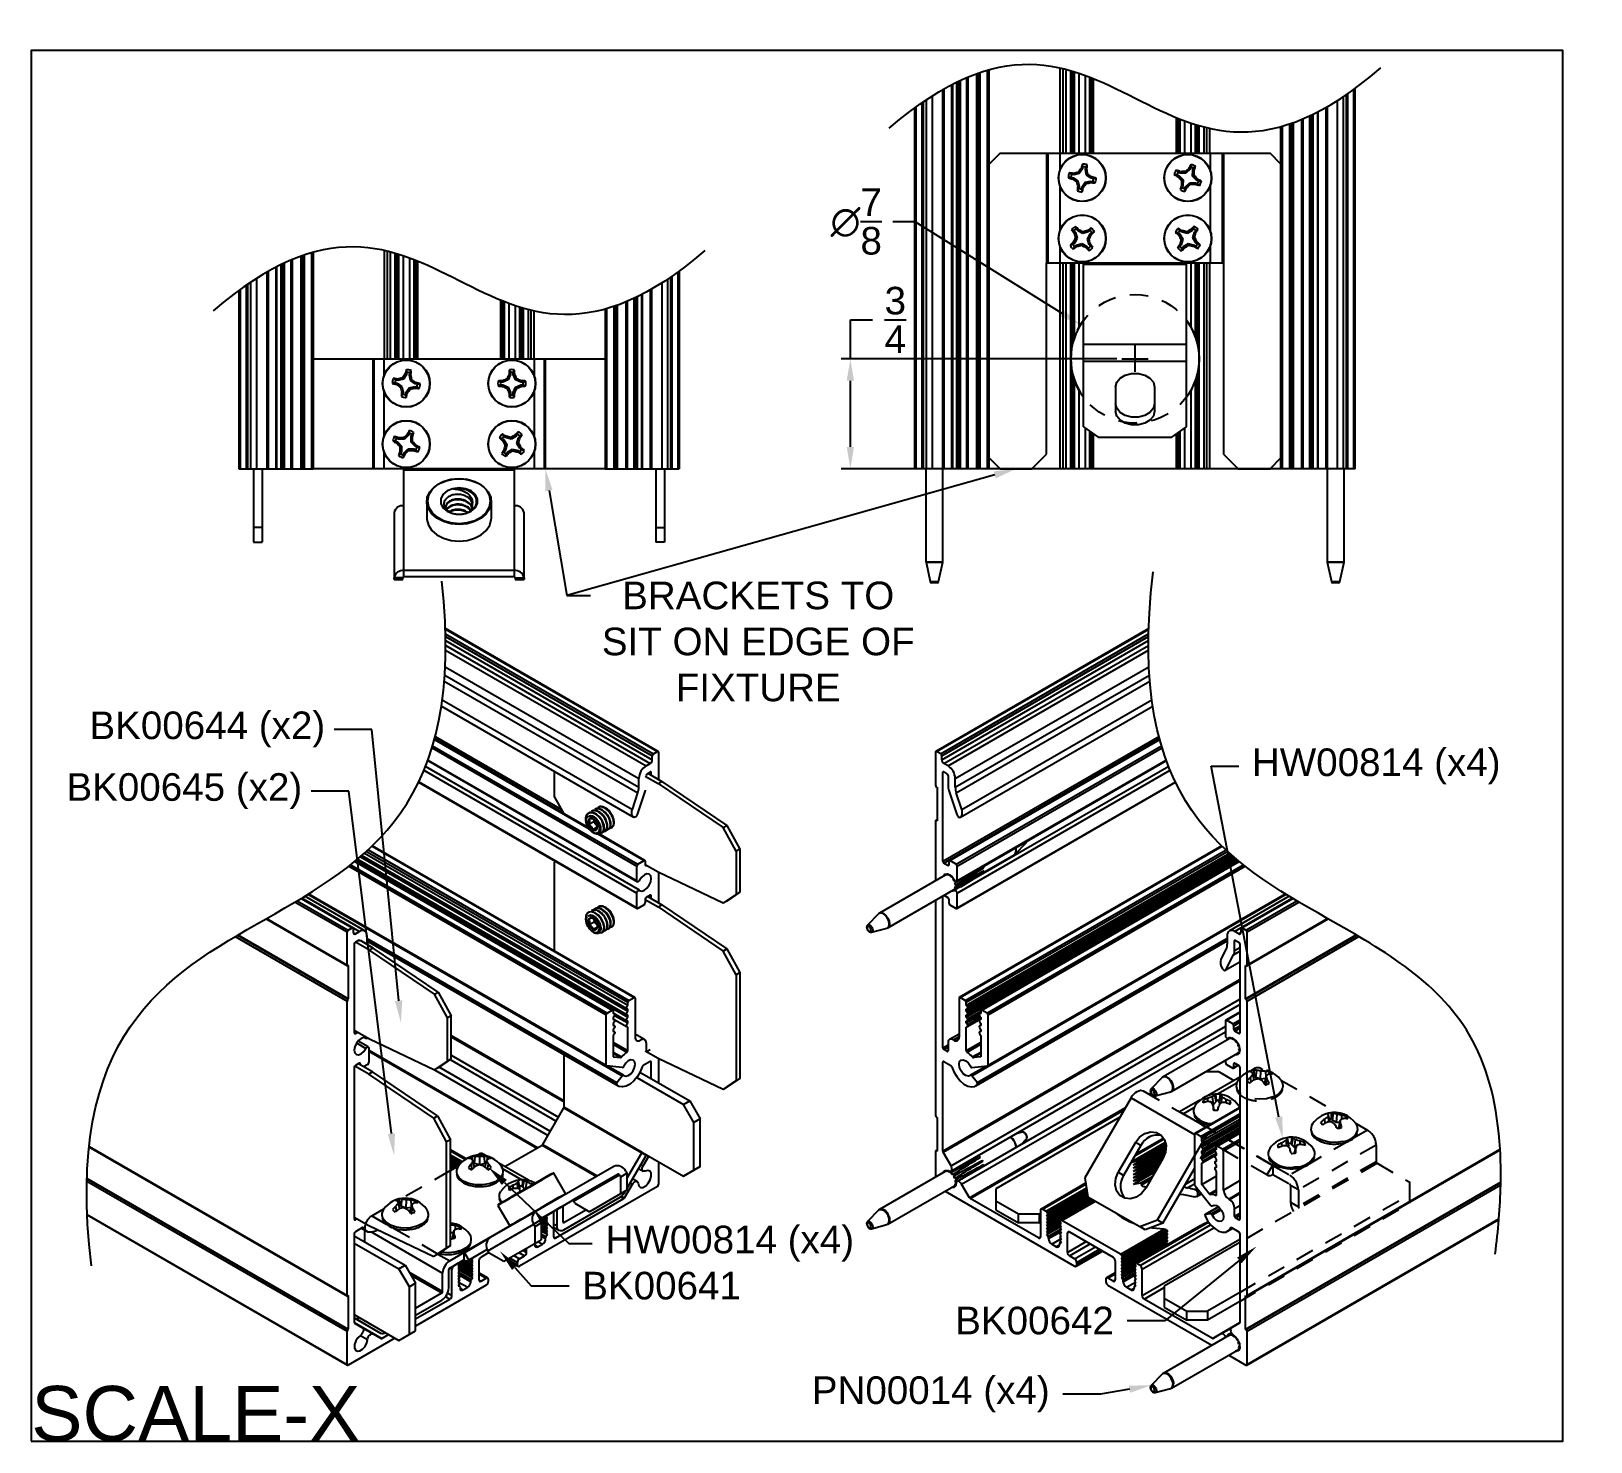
# Model space of a CAD drawing. Extents: x 0 to 10.6, y -9.5 to 0.1.
import ezdxf
from ezdxf import colors
from ezdxf.entities.mleader import LeaderData, LeaderLine
from ezdxf.math import Vec2, Vec3

# ---------------------------------------------------------------- set-up
doc = ezdxf.new("R2010")
doc.units = 0
doc.header["$LTSCALE"] = 0.5
doc.header["$MEASUREMENT"] = 0
doc.linetypes.add('DASHED', pattern=[0.75, 0.5, -0.25])
doc.linetypes.add('HIDDEN', pattern=[0.375, 0.25, -0.125])
doc.layers.get('Defpoints').update_dxf_attribs({"linetype": 'CONTINUOUS'})
for name, color, linetype in [('Brackets', 181, 'CONTINUOUS'), ('Dimension', 10, 'CONTINUOUS'), ('FAB DWG', 221, 'CONTINUOUS'), ('Hardware', 242, 'CONTINUOUS'), ('Housing', 150, 'CONTINUOUS')]:
    doc.layers.add(name, color=color, linetype=linetype)
doc.layers.add('Text-Unprinted', color=131, linetype='CONTINUOUS', plot=False)
doc.styles.add('LSAD_Standard', font='arial.ttf')
doc.styles.get("Standard").update_dxf_attribs({"font": 'arial.ttf'})
doc.dimstyles.get("Standard").update_dxf_attribs({"dimtxt": 0.18, "dimasz": 0.18, "dimexe": 0.18, "dimexo": 0.0625, "dimgap": 0.09, "dimtad": 0, "dimtih": 1, "dimtoh": 1, "dimdec": 4, "dimzin": 0, "dimdsep": 46, "dimtxsty": 'Standard', "dimcen": 0.09, "dimadec": 0, "dimazin": 0, "dimtfac": 1, "dimtdec": 4, "dimtofl": 0, "dimtmove": 0, "dimatfit": 3, "dimfxl": 1, "dimtolj": 1, "dimtzin": 0, "dimarcsym": 0})

msp = doc.modelspace()

# ---------------------------------------------------------------- texts
at = {"layer": 'Text-Unprinted', "ltscale": 0.5, "transparency": 16777216, "style": 'LSAD_Standard'}
msp.add_attdef('SCALE-X', (0, -9.46762), 'XEffectiveScaleFactor', height=0.375, dxfattribs=at)

# ---------------------------------------------------------------- blocks, each defined once
blk = doc.blocks.new('*D0')
at = {"layer": 'Defpoints', "color": 0, "transparency": 16777216}
for p in [(192.367, -122.072), (194.306, -122.072), (195.806, -122.822)]:
    blk.add_point(p, dxfattribs=at)
at = {"layer": 'FAB DWG', "color": 0, "lineweight": -2, "transparency": 16777216}
for p, q in [((192.367, -122.072), (192.367, -121.808)), ((192.367, -121.808), (192.517, -121.808)), ((194.181, -122.072), (192.305, -122.072)), ((192.367, -122.672), (192.367, -122.222)), ((195.681, -122.822), (192.305, -122.822))]:
    blk.add_line(p, q, dxfattribs=at)
at = {"layer": 'FAB DWG', "color": 0, "transparency": 16777216}
for points in [[(192.342, -122.222), (192.392, -122.222), (192.367, -122.072)], [(192.342, -122.672), (192.392, -122.672), (192.367, -122.822)]]:
    blk.add_solid(points, dxfattribs=at)
at = {"layer": 'FAB DWG', "transparency": 16777216, "insert": (192.673, -121.808), "char_height": 0.15, "attachment_point": 5}
blk.add_mtext('\\A1;{\\H1.25333x;{\\H1x;\\S3/4;}}', dxfattribs=at)
blk = doc.blocks.new('*D1')
at = {"layer": 'Defpoints', "color": 0, "transparency": 16777216}
for p in [(193.935, -121.841), (194.677, -122.304)]:
    blk.add_point(p, dxfattribs=at)
at = {"layer": 'FAB DWG', "color": 0, "lineweight": -2, "transparency": 16777216}
for p, q in [((192.656, -121.137), (192.806, -121.137)), ((192.806, -121.137), (193.807, -121.761)), ((194.306, -122.162), (194.306, -121.982)), ((194.216, -122.072), (194.396, -122.072))]:
    blk.add_line(p, q, dxfattribs=at)
at = {"layer": 'FAB DWG', "color": 0, "transparency": 16777216}
blk.add_solid([(193.82, -121.74), (193.794, -121.783), (193.935, -121.841)], dxfattribs=at)
at = {"layer": 'FAB DWG', "transparency": 16777216, "insert": (192.407, -121.137), "char_height": 0.15, "attachment_point": 5}
blk.add_mtext('\\A1;{\\H1.25333x;∅{\\H1x;\\S7/8;}}', dxfattribs=at)

# ---------------------------------------------------------------- dimensions: what is measured, and where the dimension line sits
at = {"layer": 'FAB DWG', "transparency": 16777216}
dim = msp.add_diameter_dim_2p(p1=(7.88918, -2.32933), p2=(7.14657, -1.86656), text='{\\H1.25333x;<>}', dimstyle='Standard', override={"dimtxt": 0.15, "dimasz": 0.15, "dimexe": 0.0625, "dimexo": 0.125, "dimlunit": 5, "dimclrt": 256}, dxfattribs=at)
dim.commit()
dim.dimension.update_dxf_attribs({"geometry": '*D1', "text_midpoint": (5.61911, -1.1632), "dimtype": 131, "insert": (-186.78795, 119.9742)})
dim = msp.add_linear_dim(base=(5.57954, -2.09795), p1=(9.01787, -2.84795), p2=(7.51787, -2.09795), angle=90, text='{\\H1.25333x;<>}', dimstyle='Standard', override={"dimtxt": 0.15, "dimasz": 0.15, "dimexe": 0.0625, "dimexo": 0.125, "dimlunit": 5, "dimclrt": 256}, dxfattribs=at)
dim.commit()
dim.dimension.update_dxf_attribs({"geometry": '*D0', "text_midpoint": (5.88456, -1.83419), "dimtype": 128, "insert": (-186.78795, 119.9742)})

# ---------------------------------------------------------------- linework, layer by layer
at = {"layer": 'Brackets', "linetype": 'Continuous', "lineweight": 25, "transparency": 16777216}
for p, q in [((6.59818, -0.69795), (6.52387, -0.77226)), ((6.59818, -0.69795), (8.43756, -0.69795)), ((6.91548, -0.69795), (6.91548, -1.44795)), ((6.92348, -0.69795), (6.92348, -1.44795)), ((7.00618, -0.69795), (7.00618, -0.81362)), ((8.02956, -0.69795), (8.02956, -0.81362)), ((8.11226, -0.69795), (8.11226, -1.44795)), ((8.12026, -0.69795), (8.12026, -2.74795)), ((8.51187, -0.77226), (8.43756, -0.69795)), ((7.00618, -0.91977), (7.00618, -1.22612)), ((8.02956, -0.91977), (8.02956, -1.22612)), ((7.00618, -1.33227), (7.00618, -1.44795)), ((8.02956, -1.33227), (8.02956, -1.44795)), ((8.12026, -1.44795), (6.91548, -1.44795)), ((6.91548, -2.74795), (6.91548, -1.44795)), ((7.16787, -2.56054), (7.16787, -1.44795)), ((7.16787, -1.4536), (7.86787, -1.4536)), ((7.86787, -2.56054), (7.86787, -1.44795)), ((7.16787, -1.99825), (7.86787, -1.99825)), ((1.92002, -2.09795), (3.90802, -2.09795)), ((2.32654, -2.09795), (2.32654, -2.84795)), ((2.33454, -2.09795), (2.33454, -2.84795)), ((2.40234, -2.09795), (2.40234, -2.21362)), ((3.42571, -2.09795), (3.42571, -2.21362)), ((3.49351, -2.09795), (3.49351, -2.84795)), ((3.50151, -2.09795), (3.50151, -2.84795)), ((7.16787, -2.1152), (7.86787, -2.1152)), ((2.40234, -2.31977), (2.40234, -2.62612)), ((3.42571, -2.31977), (3.42571, -2.62612)), ((7.38487, -2.2905), (7.38487, -2.45596)), ((7.65087, -2.2905), (7.65087, -2.45596)), ((7.16787, -2.56054), (7.26787, -2.63125)), ((7.26787, -2.63125), (7.76787, -2.63125)), ((7.76787, -2.63125), (7.86787, -2.56054)), ((2.40234, -2.73227), (2.40234, -2.84795)), ((3.42571, -2.73227), (3.42571, -2.84795)), ((6.81548, -2.84795), (6.91548, -2.74795)), ((8.12026, -2.74795), (8.22026, -2.84795)), ((1.51402, -2.84795), (1.51402, -3.34795)), ((1.57373, -2.84795), (1.57373, -3.34795)), ((3.90802, -2.84795), (1.92002, -2.84795)), ((2.53902, -3.58314), (2.53902, -2.84795)), ((2.53902, -2.8536), (3.28902, -2.8536)), ((3.28902, -2.84795), (3.28902, -3.58314)), ((4.25432, -2.84795), (4.25432, -3.34795)), ((4.31402, -2.84795), (4.31402, -3.34795)), ((6.52387, -2.77363), (6.59818, -2.84795)), ((6.59818, -2.84795), (6.81548, -2.84795)), ((8.22026, -2.84795), (8.43756, -2.84795)), ((8.43756, -2.84795), (8.51187, -2.77363)), ((2.69402, -3.07063), (2.69402, -3.18376)), ((3.13402, -3.18376), (3.13402, -3.07063)), ((2.47122, -3.14685), (2.47122, -3.58879)), ((3.35682, -3.58879), (3.35682, -3.14685)), ((1.57373, -3.24795), (1.51402, -3.24795)), ((4.25432, -3.24795), (4.31402, -3.24795)), ((1.51402, -3.34795), (1.57373, -3.34795)), ((4.31402, -3.34795), (4.25432, -3.34795)), ((2.53102, -3.58879), (2.47122, -3.58879)), ((2.47122, -3.60081), (2.47122, -3.58879)), ((2.47122, -3.60081), (2.53102, -3.60081)), ((2.53102, -3.60081), (2.53102, -3.58879)), ((3.28902, -3.54085), (2.53902, -3.54085)), ((3.28902, -3.58314), (2.53902, -3.58314)), ((3.29702, -3.58879), (3.35682, -3.58879)), ((3.29702, -3.58879), (3.29702, -3.60081)), ((3.29702, -3.60081), (3.35682, -3.60081)), ((3.35682, -3.58879), (3.35682, -3.60081)), ((3.56355, -5.08428), (3.56355, -4.90755)), ((4.18227, -4.93929), (4.27065, -4.99031)), ((4.2003, -4.92039), (4.29604, -4.97566)), ((4.27065, -4.99031), (4.29604, -4.97566)), ((4.27065, -4.99031), (4.71293, -5.29032)), ((4.29604, -4.97566), (4.73832, -5.27566)), ((3.56355, -5.08428), (3.62813, -5.19614)), ((4.71293, -5.29032), (4.73832, -5.27566)), ((4.80098, -5.45211), (4.71293, -5.29032)), ((4.73832, -5.27566), (4.82637, -5.43746)), ((3.57163, -5.52014), (3.56355, -5.5248)), ((4.82637, -5.43746), (4.80098, -5.45211)), ((4.80098, -5.45211), (4.80098, -5.74506)), ((4.82637, -5.43746), (4.82637, -5.7304)), ((3.56355, -6.13078), (3.56355, -5.5248)), ((4.27065, -5.59455), (4.18227, -5.54353)), ((4.71293, -5.80519), (4.27065, -5.59455)), ((4.82637, -5.7304), (4.73832, -5.79054)), ((4.80098, -5.74506), (4.82637, -5.7304)), ((4.18227, -5.77992), (4.27065, -5.83094)), ((4.19979, -5.76072), (4.29604, -5.81629)), ((4.27065, -5.83094), (4.29604, -5.81629)), ((4.27065, -5.83094), (4.71293, -6.13095)), ((4.29604, -5.81629), (4.73832, -6.11629)), ((4.71293, -5.80519), (4.80098, -5.74506)), ((4.73832, -5.79054), (4.71293, -5.80519)), ((2.30474, -6.12521), (2.209, -6.06995)), ((2.33012, -6.11056), (2.24173, -6.05953)), ((2.33012, -6.11056), (2.30474, -6.12521)), ((2.74701, -6.42522), (2.30474, -6.12521)), ((2.7724, -6.41056), (2.33012, -6.11056)), ((4.71293, -6.13095), (4.73832, -6.11629)), ((4.80098, -6.29274), (4.71293, -6.13095)), ((4.73832, -6.11629), (4.82637, -6.27809)), ((4.82637, -6.27809), (4.80098, -6.29274)), ((4.80098, -6.29274), (4.80098, -7.01356)), ((4.82637, -6.27809), (4.82637, -6.9989)), ((2.74701, -6.42522), (2.7724, -6.41056)), ((2.83507, -6.58701), (2.74701, -6.42522)), ((2.7724, -6.41056), (2.86045, -6.57236)), ((2.86045, -6.57236), (2.83507, -6.58701)), ((2.86045, -6.86531), (2.86045, -6.57236)), ((2.20077, -6.66943), (2.30474, -6.72945)), ((2.83507, -6.87996), (2.83507, -6.58701)), ((2.30474, -6.72945), (2.74701, -6.94009)), ((2.32458, -6.95439), (2.22833, -6.89882)), ((2.74701, -6.94009), (2.83507, -6.87996)), ((2.86045, -6.86531), (2.7724, -6.92544)), ((2.83507, -6.87996), (2.86045, -6.86531)), ((3.6294, -7.19426), (3.6294, -6.8365)), ((4.27065, -6.86305), (4.18227, -6.81202)), ((4.71293, -7.07369), (4.27065, -6.86305)), ((2.29919, -6.96904), (2.20405, -6.91411)), ((2.32458, -6.95439), (2.29919, -6.96904)), ((2.74147, -7.26905), (2.29919, -6.96904)), ((2.76686, -7.25439), (2.32458, -6.95439)), ((2.7724, -6.92544), (2.74701, -6.94009)), ((4.12399, -6.99237), (4.44257, -7.17629)), ((4.14635, -6.95646), (4.48486, -7.15188)), ((4.82637, -6.9989), (4.73832, -7.05903)), ((4.80098, -7.01356), (4.82637, -6.9989)), ((8.08986, -6.95434), (7.99763, -6.95434)), ((8.23113, -6.99012), (8.01185, -7.1167)), ((8.08986, -6.95434), (8.19148, -7.01301)), ((4.71293, -7.07369), (4.80098, -7.01356)), ((4.73832, -7.05903), (4.71293, -7.07369)), ((7.67353, -7.11305), (7.6492, -7.12709)), ((8.21019, -7.03017), (8.07981, -7.10543)), ((3.48441, -7.44809), (3.62774, -7.19984)), ((3.62774, -7.19984), (4.15807, -7.50599)), ((3.6294, -7.19426), (4.15973, -7.50041)), ((4.44257, -7.17629), (4.48486, -7.15188)), ((4.51328, -7.29876), (4.44257, -7.17629)), ((4.48486, -7.15188), (4.55557, -7.27435)), ((7.49054, -7.13098), (7.17564, -7.6764)), ((7.49054, -7.13098), (7.92276, -7.3805)), ((7.95975, -7.14678), (7.82153, -7.22657)), ((7.9185, -7.19855), (7.84803, -7.23924)), ((2.74147, -7.26905), (2.76686, -7.25439)), ((2.82952, -7.43084), (2.74147, -7.26905)), ((2.76686, -7.25439), (2.85491, -7.41619)), ((4.55557, -7.27435), (4.51328, -7.29876)), ((4.51328, -7.62286), (4.51328, -7.29876)), ((4.55557, -7.59845), (4.55557, -7.27435)), ((7.41459, -7.26253), (6.56958, -7.75034)), ((7.84803, -7.23924), (7.96236, -7.30524)), ((7.84803, -7.23924), (7.84803, -7.24187)), ((8.00184, -7.32804), (7.96236, -7.30524)), ((2.85491, -7.41619), (2.82952, -7.43084)), ((2.82952, -8.15166), (2.82952, -7.43084)), ((2.85491, -8.137), (2.85491, -7.41619)), ((7.52003, -7.43425), (7.40303, -7.6369)), ((7.55738, -7.45582), (7.52003, -7.43425)), ((3.03469, -7.52182), (3.04349, -7.51674)), ((3.04349, -7.51674), (3.05035, -7.5207)), ((3.09941, -7.5261), (3.07738, -7.51338)), ((3.226, -7.59918), (3.48041, -7.45231)), ((3.48041, -7.45231), (3.85035, -7.66587)), ((3.48441, -7.44809), (3.856, -7.6626)), ((4.05746, -7.68025), (4.15807, -7.50599)), ((4.05746, -7.7493), (4.18797, -7.52325)), ((4.18797, -7.52325), (4.15807, -7.50599)), ((4.15973, -7.50041), (4.44257, -7.66369)), ((4.18797, -7.52325), (4.19068, -7.51828)), ((7.55738, -7.45582), (7.44038, -7.65847)), ((7.67061, -7.96215), (7.92276, -7.52541)), ((2.85491, -7.6256), (2.91028, -7.59364)), ((3.39109, -7.69448), (3.18496, -7.57548)), ((3.21166, -7.61382), (3.34204, -7.68909)), ((3.96712, -7.59846), (3.43679, -7.90461)), ((3.55998, -7.64301), (3.47946, -7.68948)), ((3.55998, -7.64301), (3.55315, -7.64118)), ((3.63998, -7.78157), (3.55998, -7.64301)), ((4.01518, -7.66863), (4.05746, -7.64422)), ((4.04896, -7.6295), (4.05746, -7.64422)), ((4.05746, -7.64422), (4.05746, -7.75969)), ((4.44257, -7.66369), (4.51328, -7.62286)), ((4.48486, -7.63928), (4.44257, -7.66369)), ((4.55557, -7.59845), (4.48486, -7.63928)), ((4.51328, -7.62286), (4.55557, -7.59845)), ((7.44038, -7.65847), (7.40303, -7.6369)), ((7.70812, -7.54283), (7.59112, -7.74548)), ((7.70796, -7.98371), (7.92276, -7.61167)), ((3.99702, -7.65024), (3.46669, -7.9564)), ((3.99702, -7.65024), (3.68452, -7.8307)), ((3.69418, -7.83437), (4.00668, -7.65391)), ((4.00668, -7.65391), (4.01518, -7.66863)), ((4.01518, -7.7841), (4.01518, -7.66863)), ((6.56958, -7.75034), (6.56958, -7.83198)), ((7.17564, -7.6764), (7.19635, -7.80383)), ((3.18076, -7.85618), (3.17893, -7.86301)), ((3.51106, -7.93087), (3.68452, -7.8307)), ((3.62742, -8.02858), (4.01074, -7.80729)), ((3.63816, -7.78836), (3.63998, -7.78157)), ((3.70268, -7.84909), (3.69418, -7.83437)), ((3.70268, -7.84909), (3.80268, -7.90682)), ((4.05746, -7.75969), (3.80269, -7.90682)), ((4.05746, -7.75969), (4.01518, -7.7841)), ((4.04464, -7.77151), (4.04846, -7.76489)), ((6.56958, -7.83198), (6.72323, -7.92069)), ((6.56958, -7.83198), (6.56958, -7.89298)), ((7.19635, -7.80383), (7.5499, -8.00793)), ((2.20077, -7.94433), (2.29919, -8.00115)), ((3.43679, -7.90461), (3.12429, -8.08507)), ((3.17893, -7.86301), (3.25893, -8.00157)), ((3.46669, -7.9564), (3.43679, -7.90461)), ((3.51106, -7.93087), (3.46594, -7.95692)), ((3.57947, -7.89137), (3.57947, -8.0009)), ((3.62176, -7.86695), (3.62176, -7.97649)), ((3.62742, -7.97975), (3.77822, -7.8927)), ((6.56958, -7.89298), (6.72323, -7.98168)), ((6.72323, -7.92069), (6.86465, -7.92069)), ((6.72323, -7.98168), (6.72323, -7.92069)), ((6.86465, -7.92069), (6.87363, -7.9155)), ((6.86465, -7.92069), (6.86465, -7.98168)), ((7.5499, -8.00793), (7.67061, -7.96215)), ((7.67061, -7.96215), (7.70796, -7.98371)), ((2.20077, -8.07057), (2.54711, -8.27051)), ((2.27191, -8.11164), (2.27191, -8.03263)), ((2.29919, -8.00115), (2.74147, -8.21179)), ((2.32014, -8.04536), (2.80224, -8.32368)), ((3.2626, -8.00255), (2.94683, -8.18484)), ((3.11025, -8.17146), (3.42275, -7.991)), ((3.25893, -8.00157), (3.26573, -8.00339)), ((3.46504, -7.96659), (3.42275, -7.991)), ((3.43125, -8.00572), (3.42275, -7.991)), ((3.43125, -8.00572), (3.47354, -7.98131)), ((3.43125, -8.1212), (3.43125, -8.00572)), ((3.47354, -7.98131), (3.46504, -7.96659)), ((3.47354, -7.98131), (3.47354, -8.09679)), ((3.55826, -7.98865), (3.57947, -8.0009)), ((3.55826, -8.01159), (3.59352, -8.03194)), ((3.62176, -7.97649), (3.62742, -7.97975)), ((6.86465, -7.98168), (6.72323, -7.98168)), ((6.86465, -7.98168), (6.87363, -7.9765)), ((7.58725, -8.0295), (7.5499, -8.00793)), ((7.70796, -7.98371), (7.58725, -8.0295)), ((2.20077, -8.1194), (2.50483, -8.29492)), ((2.74147, -8.21179), (2.82952, -8.15166)), ((2.85491, -8.137), (2.76686, -8.19713)), ((2.82952, -8.15166), (2.85491, -8.137)), ((3.12429, -8.08507), (2.95083, -8.18524)), ((3.10659, -8.16435), (2.98073, -8.23703)), ((3.1066, -8.16437), (2.98073, -8.23703)), ((3.11025, -8.17146), (3.11875, -8.18618)), ((3.21875, -8.24391), (3.47354, -8.09679)), ((8.23112, -8.11543), (7.71656, -8.41248)), ((2.50483, -8.29492), (2.54711, -8.27051)), ((2.54711, -8.27051), (2.61782, -8.39299)), ((2.76686, -8.19713), (2.74147, -8.21179)), ((2.77051, -8.19464), (2.85018, -8.24064)), ((2.85018, -8.24064), (2.94683, -8.18484)), ((2.85018, -8.28947), (2.94683, -8.23367)), ((2.94683, -8.18484), (2.94683, -8.23367)), ((2.95083, -8.18524), (2.98073, -8.23703)), ((3.11875, -8.18618), (3.21875, -8.24391)), ((2.57554, -8.4174), (2.50483, -8.29492)), ((2.57464, -8.3182), (2.80224, -8.44959)), ((2.58595, -8.33779), (2.79658, -8.45938)), ((2.80224, -8.44959), (2.80224, -8.32368)), ((2.84452, -8.42518), (2.84452, -8.29926)), ((2.61782, -8.39299), (2.57554, -8.4174)), ((2.57554, -8.7415), (2.57554, -8.4174)), ((2.61782, -8.71709), (2.61782, -8.39299)), ((2.61782, -8.56258), (2.79658, -8.45938)), ((7.71656, -8.41248), (7.71656, -8.49412)), ((7.71656, -8.49412), (7.87021, -8.58282)), ((7.71656, -8.49412), (7.71656, -8.55512)), ((8.23112, -8.45611), (8.01163, -8.58282)), ((2.61782, -8.61141), (2.79658, -8.50821)), ((7.71656, -8.55512), (7.87021, -8.64382)), ((7.87021, -8.64382), (7.87021, -8.58282)), ((7.87021, -8.58282), (8.01163, -8.58282)), ((8.23112, -8.51711), (8.01163, -8.64382)), ((8.01163, -8.58282), (8.01163, -8.64382)), ((2.20077, -8.6068), (2.22198, -8.61905)), ((2.20077, -8.62974), (2.23603, -8.65009)), ((2.20077, -8.62976), (2.37936, -8.73286)), ((2.22198, -8.61905), (2.50483, -8.78233)), ((2.23603, -8.65009), (2.37936, -8.73286)), ((8.01163, -8.64382), (7.87021, -8.64382)), ((2.50483, -8.78233), (2.61782, -8.71709))]:
    msp.add_line(p, q, dxfattribs=at)
at = {"layer": 'Brackets', "linetype": 'HIDDEN', "lineweight": 25, "transparency": 16777216}
for p, q in [((8.33701, -6.92899), (8.30353, -6.94832)), ((8.37836, -6.93309), (8.37149, -6.93705)), ((8.37836, -6.93309), (8.38716, -6.93817)), ((8.51157, -7.00999), (8.89583, -7.23182)), ((7.57324, -7.08324), (7.99956, -7.32935)), ((8.45733, -7.59098), (8.00184, -7.32804)), ((9.02024, -7.30364), (9.10199, -7.35083)), ((8.41598, -7.65607), (8.03033, -7.43344)), ((8.41598, -7.65607), (8.03086, -7.43367)), ((8.45333, -7.59138), (8.06821, -7.36898)), ((8.98095, -7.42071), (8.70568, -7.57962)), ((9.10199, -7.35083), (8.99405, -7.41314)), ((9.16047, -7.45212), (8.63014, -7.75827)), ((9.16047, -7.45212), (9.16047, -7.56586)), ((9.16613, -7.57566), (8.23112, -8.11543)), ((8.45333, -7.59138), (8.41598, -7.65607)), ((8.45733, -7.59098), (8.57166, -7.65699)), ((8.45733, -7.59098), (8.45733, -7.65198)), ((8.69396, -7.58638), (8.57166, -7.65699)), ((9.16047, -7.56586), (8.63014, -7.87202)), ((9.16613, -7.57566), (9.39049, -7.70518)), ((8.45733, -7.65198), (8.57166, -7.71798)), ((8.63014, -7.75827), (8.57732, -7.72778)), ((8.57732, -7.72778), (8.57732, -7.84152)), ((9.39049, -7.78682), (9.39049, -7.70518)), ((8.57732, -7.84152), (8.63014, -7.87202)), ((8.57732, -7.84152), (8.63014, -7.87202)), ((8.63014, -7.75827), (8.63014, -7.87202)), ((9.39049, -7.84782), (9.39049, -7.78682)), ((2.31985, -7.93448), (2.4016, -7.88729)), ((2.31985, -7.93448), (2.41734, -7.99076))]:
    msp.add_line(p, q, dxfattribs=at)
at = {"layer": 'Brackets', "linetype": 'HIDDEN', "transparency": 16777216}
for p, q in [((7.98551, -7.41672), (7.92276, -7.52541)), ((8.02286, -7.43829), (7.92276, -7.61167)), ((2.85491, -7.6256), (2.52601, -7.81547)), ((8.23112, -8.45611), (9.39049, -7.78682)), ((8.23112, -8.51711), (9.39049, -7.84782)), ((2.27191, -8.01752), (2.27191, -8.03263)), ((2.77051, -8.19464), (2.45224, -8.01091))]:
    msp.add_line(p, q, dxfattribs=at)
at = {"layer": 'Brackets', "linetype": 'Continuous', "lineweight": 25, "transparency": 16777216, "flags": 128}
for points in [[(7.38487, -2.2905), (7.39289, -2.25833), (7.41599, -2.23005), (7.45137, -2.20905), (7.49478, -2.19788), (7.54097, -2.19788), (7.58437, -2.20905), (7.61976, -2.23005), (7.64285, -2.25833), (7.65087, -2.2905)], [(7.65087, -2.40314), (7.64285, -2.4353), (7.61976, -2.46359), (7.58437, -2.48458), (7.54097, -2.49575), (7.49478, -2.49575), (7.45137, -2.48458), (7.41599, -2.46359), (7.39289, -2.4353), (7.38487, -2.40314)], [(7.65087, -2.45596), (7.64285, -2.48812), (7.61976, -2.51641), (7.58437, -2.5374), (7.54097, -2.54858), (7.49478, -2.54858), (7.45137, -2.5374), (7.41599, -2.51641), (7.39289, -2.48812), (7.38487, -2.45596)], [(2.91402, -3.22619), (2.85931, -3.2213), (2.80804, -3.20695), (2.76342, -3.18403), (2.72827, -3.15398), (2.70479, -3.1187), (2.69446, -3.08039), (2.69792, -3.04148), (2.71496, -3.00439), (2.74451, -2.97147), (2.78471, -2.94477), (2.83304, -2.92599), (2.88645, -2.91629), (2.9416, -2.91629), (2.99501, -2.92599), (3.04334, -2.94477), (3.08354, -2.97147), (3.11309, -3.00439), (3.13013, -3.04148), (3.13359, -3.08039), (3.12326, -3.1187), (3.09978, -3.15398), (3.06462, -3.18403), (3.02001, -3.20695), (2.96873, -3.2213), (2.91402, -3.22619)], [(2.91402, -3.21912), (2.96967, -3.21394), (3.02152, -3.19875), (3.06605, -3.17459), (3.10022, -3.1431), (3.1217, -3.10644), (3.12902, -3.06709), (3.1217, -3.02774), (3.10022, -2.99108), (3.06605, -2.95959), (3.02152, -2.93543), (2.96967, -2.92024), (2.91402, -2.91506), (2.85838, -2.92024), (2.80652, -2.93543), (2.762, -2.95959), (2.72783, -2.99108), (2.70635, -3.02774), (2.69902, -3.06709), (2.70635, -3.10644), (2.72783, -3.1431), (2.762, -3.17459), (2.80652, -3.19875), (2.85838, -3.21394), (2.91402, -3.21912)], [(2.91402, -3.15689), (2.95746, -3.15148), (2.99566, -3.13588), (3.02401, -3.11199), (3.03909, -3.08268), (3.03909, -3.0515), (3.02401, -3.02219), (2.99566, -2.9983), (2.95746, -2.9827), (2.91402, -2.97729), (2.87059, -2.9827), (2.83239, -2.9983), (2.80404, -3.02219), (2.78895, -3.0515), (2.78895, -3.08268), (2.80404, -3.11199), (2.83239, -3.13588), (2.87059, -3.15148), (2.91402, -3.15689)], [(2.69402, -3.18376), (2.69446, -3.19353), (2.70479, -3.23184), (2.72827, -3.26712), (2.76342, -3.29716), (2.80804, -3.32008), (2.85931, -3.33444), (2.91402, -3.33933)], [(2.91402, -3.33933), (2.96873, -3.33444), (3.02001, -3.32008), (3.06462, -3.29716), (3.09978, -3.26712), (3.12326, -3.23184), (3.13359, -3.19353), (3.13402, -3.18376)], [(7.49054, -7.13098), (7.4994, -7.11747), (7.50951, -7.10539), (7.52048, -7.09521), (7.53189, -7.08733), (7.54329, -7.08204), (7.55426, -7.07955), (7.56437, -7.07996), (7.57324, -7.08324)], [(7.83186, -7.23254), (7.83662, -7.23395), (7.84803, -7.23924)], [(7.52003, -7.43425), (7.54844, -7.39813), (7.58478, -7.37291), (7.62464, -7.36164), (7.66323, -7.36568), (7.69589, -7.38454), (7.71869, -7.41593), (7.72886, -7.45609), (7.72519, -7.50016), (7.70812, -7.54283)], [(3.47446, -7.6866), (3.51014, -7.666), (3.53607, -7.65103), (3.55047, -7.64272), (3.55315, -7.64118)], [(7.59112, -7.74548), (7.5627, -7.7816), (7.52637, -7.80682), (7.48651, -7.81808), (7.44791, -7.81405), (7.41525, -7.79519), (7.39246, -7.76379), (7.38229, -7.72364), (7.38596, -7.67957), (7.40303, -7.6369)], [(3.47946, -7.68948), (3.43731, -7.71381), (3.39091, -7.74061), (3.34315, -7.76818), (3.29705, -7.79479), (3.2555, -7.81879), (3.22111, -7.83865), (3.19604, -7.85312), (3.18186, -7.86131), (3.17893, -7.86301)], [(3.18076, -7.85618), (3.18155, -7.85572), (3.19229, -7.84952), (3.21493, -7.83644), (3.24793, -7.81738), (3.28905, -7.79364), (3.33547, -7.76684), (3.38404, -7.7388), (3.43145, -7.71143), (3.47446, -7.6866)], [(3.25893, -8.00157), (3.26186, -7.99987), (3.27604, -7.99169), (3.30111, -7.97721), (3.3355, -7.95735), (3.37705, -7.93336), (3.42315, -7.90674), (3.47091, -7.87917), (3.51731, -7.85238), (3.55946, -7.82805)], [(3.55946, -7.82805), (3.59469, -7.80771), (3.62079, -7.79264), (3.63613, -7.78379), (3.63998, -7.78157)], [(3.46607, -7.95682), (3.47526, -7.95151), (3.51746, -7.92715), (3.55676, -7.90445), (3.59, -7.88526), (3.61448, -7.87112), (3.62821, -7.86319), (3.63009, -7.8621), (3.61996, -7.86795), (3.59864, -7.88026), (3.56786, -7.89803)], [(3.56786, -7.89803), (3.53011, -7.91982), (3.48845, -7.94387), (3.46674, -7.9564)]]:
    msp.add_lwpolyline(points, dxfattribs=at)
at = {"layer": 'Brackets', "linetype": 'HIDDEN', "lineweight": 25, "transparency": 16777216, "flags": 128}
for points in [[(8.06821, -7.36898), (8.05935, -7.3657), (8.04924, -7.36529), (8.03827, -7.36779), (8.02686, -7.37307), (8.01545, -7.38096), (8.00448, -7.39113), (7.99437, -7.40321), (7.98551, -7.41672)], [(8.03086, -7.43367), (8.03, -7.43336), (8.02903, -7.43332), (8.02796, -7.43356), (8.02686, -7.43407), (8.02576, -7.43483), (8.0247, -7.43582), (8.02372, -7.43698), (8.02286, -7.43829)]]:
    msp.add_lwpolyline(points, dxfattribs=at)
at = {"layer": 'Brackets', "linetype": 'Continuous', "lineweight": 25, "transparency": 16777216}
for centre, radius, start, end in [((2.9139, -3.15225), 0.17217, 70.887832, 102.538726), ((2.94095, -3.09982), 0.06713, 16.762316, 65.560905), ((2.53055, -3.15884), 0.06052, 81.950533, 168.578246), ((2.92013, -3.23719), 0.10564, 60.711948, 74.930361), ((3.2975, -3.15884), 0.06052, 11.421754, 98.049467), ((2.53055, -3.60078), 0.06052, 81.950533, 168.578246), ((2.53802, -3.59021), 0.00714, 81.950533, 168.578246), ((3.2975, -3.60078), 0.06052, 11.421754, 98.049467), ((3.29002, -3.59021), 0.00714, 11.421754, 98.049467), ((3.61786, -7.19387), 0.01154, 328.856272, 358.043501), ((7.95993, -7.30173), 0.00427, 255.920515, 304.671745), ((7.67295, -7.51289), 0.12889, 78.821876, 153.717241), ((3.06335, -7.54446), 0.0341, 65.692881, 125.617577), ((3.4743, -7.44252), 0.01154, 301.954672, 331.144391), ((4.14819, -7.50002), 0.01154, 328.856272, 358.043501), ((3.9922, -7.65574), 0.06254, 24.816299, 113.643071), ((3.99998, -7.657), 0.00738, 24.816299, 113.643071), ((7.54758, -7.73001), 0.12889, 146.282362, 221.169422), ((3.68748, -7.83746), 0.00738, 24.816299, 113.643071), ((3.95898, -7.7243), 0.09781, 301.954672, 331.144391), ((3.47386, -7.95497), 0.06253, 126.351243, 215.185086), ((3.47107, -7.96234), 0.00738, 126.351243, 215.185086), ((3.6087, -8.00564), 0.02961, 170.785963, 309.203285), ((3.62521, -7.97705), 0.00349, 170.785963, 309.203285), ((3.16136, -8.13543), 0.06253, 126.351243, 215.185086), ((2.90633, -8.32841), 0.1042, 122.605478, 177.394522), ((2.94918, -8.18157), 0.00402, 234.381827, 294.313952), ((2.96669, -8.20595), 0.0341, 234.381827, 294.313952), ((2.85681, -8.29982), 0.01229, 122.605478, 177.394522), ((2.74044, -8.42044), 0.1042, 302.605478, 357.394522), ((2.78996, -8.44903), 0.01229, 302.605478, 357.394522), ((2.25593, -8.62239), 0.03411, 174.379621, 234.301961), ((2.3934, -8.70178), 0.0341, 245.686048, 305.618173)]:
    msp.add_arc(centre, radius, start, end, dxfattribs=at)
at = {"layer": 'Brackets', "linetype": 'HIDDEN', "lineweight": 25, "transparency": 16777216}
for centre, radius, start, end in [((8.35413, -6.9669), 0.0416, 54.382423, 114.307119), ((9.03351, -7.4579), 0.12709, 2.605478, 57.394522), ((8.45499, -7.58771), 0.00402, 245.686048, 305.618173), ((9.17275, -7.5653), 0.01229, 182.605478, 237.394522), ((8.43311, -7.61817), 0.04159, 245.686048, 305.618173), ((8.50318, -7.76405), 0.12709, 2.605478, 57.394522), ((8.56504, -7.72834), 0.01229, 2.605478, 57.394522), ((8.70105, -7.83627), 0.12385, 182.431645, 213.153706), ((2.376, -8.02226), 0.1042, 122.605478, 177.394522), ((8.64242, -7.87146), 0.01229, 182.605478, 237.394522)]:
    msp.add_arc(centre, radius, start, end, dxfattribs=at)
at = {"layer": 'Brackets', "linetype": 'Continuous', "lineweight": 25, "transparency": 16777216}
for points, knots in [([(2.96872, -3.0387), (2.95995, -3.03423), (2.94233, -3.02524), (2.91029, -3.02014), (2.87821, -3.02226), (2.84903, -3.03219), (2.82591, -3.04817), (2.81174, -3.06899), (2.80876, -3.0924), (2.81708, -3.11544), (2.83647, -3.1356), (2.86526, -3.15034), (2.90021, -3.15775), (2.93789, -3.15661), (2.97395, -3.14661), (3.00445, -3.12859), (3.02599, -3.104), (3.03545, -3.07538), (3.03171, -3.04578), (3.01491, -3.01806), (2.99188, -2.99952), (2.97523, -2.99185), (2.97027, -2.98957)], [0, 0, 0, 0, 0.04474453, 0.08985497, 0.13583866, 0.18180179, 0.22905941, 0.27757473, 0.32607998, 0.37544979, 0.4264971, 0.47754109, 0.52904032, 0.58261993, 0.63619928, 0.68984341, 0.74595558, 0.8020677, 0.85812199, 0.91649953, 0.97514443, 1, 1, 1, 1]), ([(3.00189, -3.11051), (3.00112, -3.10673), (2.99856, -3.09406), (2.98012, -3.07556), (2.95048, -3.05916), (2.914, -3.05173), (2.87768, -3.05458), (2.84702, -3.06715), (2.82565, -3.08645), (2.82287, -3.10225), (2.8215, -3.11005)], [0, 0, 0, 0, 0.05581784, 0.18709298, 0.31989425, 0.45700779, 0.59412132, 0.72692259, 0.86524814, 1, 1, 1, 1]), ([(3.00144, -3.11226), (3.00094, -3.10986), (2.99847, -3.09812), (2.98006, -3.07978), (2.94968, -3.0633), (2.91323, -3.05622), (2.87768, -3.05899), (2.84702, -3.07157), (2.82565, -3.09087), (2.82287, -3.10667), (2.8215, -3.11447)], [0, 0, 0, 0, 0.036059102, 0.17623426, 0.319547306, 0.449747218, 0.588694155, 0.723271163, 0.863446321, 1, 1, 1, 1]), ([(3.01878, -3.02846), (3.01352, -3.0227), (2.99911, -3.0069), (2.96292, -2.98905), (2.91762, -2.97976), (2.88898, -2.98285), (2.87652, -2.98419)], [0, 0, 0, 0, 0.16899164, 0.46290716, 0.76630122, 1, 1, 1, 1]), ([(2.87652, -2.98419), (2.88998, -2.98512), (2.91689, -2.98699), (2.9552, -3.00243), (2.9855, -3.02455), (3.00304, -3.05249), (3.00454, -3.07161), (3.00523, -3.08046)], [0, 0, 0, 0, 0.21299786, 0.42598414, 0.63931135, 0.83298618, 1, 1, 1, 1]), ([(3.00655, -3.09679), (3.00517, -3.0876), (3.00237, -3.06899), (2.98536, -3.04948), (2.97227, -3.041), (2.96872, -3.0387)], [0, 0, 0, 0, 0.415106972, 0.841222811, 1, 1, 1, 1]), ([(2.99263, -3.12756), (2.98854, -3.12215), (2.97839, -3.10876), (2.95004, -3.09466), (2.91415, -3.08706), (2.8775, -3.08991), (2.84757, -3.10264), (2.82978, -3.11648), (2.82734, -3.12603), (2.8269, -3.12773)], [0, 0, 0, 0, 0.112552539, 0.279017733, 0.450888316, 0.622758899, 0.789224092, 0.962613925, 1, 1, 1, 1]), ([(2.9906, -3.12993), (2.98711, -3.12526), (2.97724, -3.11206), (2.94916, -3.09884), (2.91342, -3.09153), (2.87746, -3.09432), (2.84769, -3.10708), (2.83025, -3.12022), (2.82784, -3.12899), (2.82758, -3.12993)], [0, 0, 0, 0, 0.10026369, 0.28338493, 0.44975058, 0.62729293, 0.79925151, 0.97836324, 1, 1, 1, 1]), ([(2.97535, -3.1454), (2.96719, -3.1403), (2.94937, -3.12916), (2.91365, -3.12245), (2.87858, -3.12568), (2.85502, -3.13288), (2.84823, -3.13941), (2.84789, -3.13973)], [0, 0, 0, 0, 0.21837221, 0.4773594, 0.7363466, 0.98718855, 1, 1, 1, 1]), ([(2.9476, -3.13519), (2.93652, -3.1324), (2.91361, -3.12662), (2.87846, -3.12929), (2.86046, -3.13791), (2.85213, -3.1419)], [0, 0, 0, 0, 0.33479204, 0.6920759, 1, 1, 1, 1]), ([(2.98205, -3.13994), (2.98862, -3.13336), (3.00266, -3.11932), (3.0078, -3.09744), (3.00583, -3.08441), (3.00523, -3.08046)], [0, 0, 0, 0, 0.38021385, 0.81184787, 1, 1, 1, 1])]:
    msp.add_open_spline(points, degree=3, knots=knots, dxfattribs=at)
at = {"layer": 'Dimension', "transparency": 16777216}
for points in [[(5.84296, -0.5286), (6.61187, 0.13253), (7.51788, -0.32295), (8.42389, -0.77843), (9.1928, -0.1173)], [(4.58894, -1.36104), (3.82003, -2.02217), (2.91402, -1.56669), (2.008, -1.11121), (1.23909, -1.77235)]]:
    msp.add_open_spline(points, degree=3, dxfattribs=at)
for points, knots in [([(9.97055, -8.19457), (9.98131, -8.11391), (9.98985, -8.03538), (9.99614, -7.95903), (9.99624, -7.95784), (9.99633, -7.95666), (9.99643, -7.95547), (10.00294, -7.87564), (10.00698, -7.79818), (10.00852, -7.72313), (10.00863, -7.71762), (10.00873, -7.71212), (10.00882, -7.70663), (10.00884, -7.70525), (10.00886, -7.70388), (10.00888, -7.70251), (10.00997, -7.62717), (10.00849, -7.55429), (10.00442, -7.48392), (10.00435, -7.48283), (10.00429, -7.48174), (10.00422, -7.48065), (9.98702, -7.18985), (9.92527, -6.94196), (9.81603, -6.73982), (9.60548, -6.35021), (8.52724, -5.73811), (7.44899, -5.12602), (7.64172, -3.54795)], [-0.06487508, -0.06487508, -0.06487508, -0.06487508, 0.00155163, 0.00155163, 0.00155163, 0.00258169, 0.00258169, 0.00258169, 0.07209627, 0.07209627, 0.07209627, 0.07720341, 0.07720341, 0.07720341, 0.07848163, 0.07848163, 0.07848163, 0.14868674, 0.14868674, 0.14868674, 0.14977547, 0.14977547, 0.14977547, 0.44021494, 0.44021494, 0.44021494, 1, 2, 2, 2, 2]), ([(0.41052, -8.27378), (0.21779, -6.69571), (1.59086, -5.91625), (2.96392, -5.13679), (2.79762, -3.61228)], [0, 0, 0, 0, 1, 1.98627104, 1.98627104, 1.98627104, 1.98627104])]:
    msp.add_open_spline(points, degree=3, knots=knots, dxfattribs=at)
at = {"layer": 'Hardware', "linetype": 'Continuous', "lineweight": 25, "transparency": 16777216}
for p, q in [((7.10013, -0.8455), (7.08536, -0.84266)), ((7.10013, -0.8455), (7.10006, -0.83591)), ((7.13846, -0.8376), (7.10013, -0.8455)), ((7.13846, -0.8376), (7.13207, -0.82818)), ((7.15998, -0.80492), (7.13846, -0.8376)), ((7.15998, -0.80492), (7.1511, -0.80131)), ((7.16281, -0.79015), (7.15934, -0.77191)), ((7.16281, -0.79015), (7.15998, -0.80492)), ((7.17938, -0.80864), (7.18222, -0.79387)), ((7.17938, -0.80864), (7.18897, -0.80858)), ((7.18728, -0.84697), (7.17938, -0.80864)), ((7.18728, -0.84697), (7.1967, -0.84059)), ((7.21996, -0.86849), (7.18728, -0.84697)), ((7.80381, -0.84567), (7.78525, -0.84513)), ((7.80381, -0.84567), (7.81762, -0.85163)), ((7.82544, -0.83348), (7.81163, -0.82753)), ((7.82544, -0.83348), (7.82744, -0.82411)), ((7.86457, -0.83403), (7.82544, -0.83348)), ((7.86457, -0.83403), (7.86036, -0.82346)), ((7.89263, -0.80676), (7.86457, -0.83403)), ((7.89263, -0.80676), (7.88474, -0.80132)), ((7.89858, -0.79294), (7.89263, -0.80676)), ((7.89858, -0.79294), (7.89912, -0.77438)), ((7.91022, -0.85371), (7.91078, -0.81458)), ((7.91022, -0.85371), (7.92079, -0.8495)), ((7.91078, -0.81458), (7.91673, -0.80076)), ((7.91078, -0.81458), (7.92015, -0.81658)), ((7.08163, -0.86207), (7.06339, -0.86554)), ((7.08163, -0.86207), (7.0964, -0.8649)), ((7.0964, -0.8649), (7.0928, -0.87378)), ((7.0964, -0.8649), (7.12909, -0.88642)), ((7.12909, -0.88642), (7.11967, -0.89281)), ((7.13698, -0.92475), (7.1274, -0.92482)), ((7.12909, -0.88642), (7.13698, -0.92475)), ((7.13698, -0.92475), (7.13415, -0.93952)), ((7.15355, -0.94325), (7.15639, -0.92848)), ((7.15355, -0.94325), (7.15703, -0.96149)), ((7.15639, -0.92848), (7.17791, -0.89579)), ((7.15639, -0.92848), (7.16527, -0.93208)), ((7.17791, -0.89579), (7.21624, -0.8879)), ((7.17791, -0.89579), (7.1843, -0.90521)), ((7.21624, -0.8879), (7.2163, -0.89748)), ((7.21624, -0.8879), (7.23101, -0.89073)), ((7.21996, -0.86849), (7.22357, -0.85961)), ((7.23473, -0.87133), (7.21996, -0.86849)), ((7.23473, -0.87133), (7.25298, -0.86785)), ((7.81762, -0.85163), (7.81218, -0.85952)), ((7.81762, -0.85163), (7.8449, -0.87969)), ((7.8449, -0.87969), (7.83432, -0.88389)), ((7.84434, -0.91882), (7.83497, -0.91681)), ((7.84434, -0.91882), (7.83839, -0.93263)), ((7.8449, -0.87969), (7.84434, -0.91882)), ((7.85654, -0.94045), (7.85599, -0.95901)), ((7.85654, -0.94045), (7.86249, -0.92664)), ((7.86249, -0.92664), (7.89055, -0.89936)), ((7.86249, -0.92664), (7.87038, -0.93207)), ((7.89055, -0.89936), (7.89475, -0.90993)), ((7.89055, -0.89936), (7.92968, -0.89991)), ((7.9375, -0.88177), (7.91022, -0.85371)), ((7.92968, -0.89991), (7.92768, -0.90929)), ((7.92968, -0.89991), (7.94349, -0.90587)), ((7.9375, -0.88177), (7.94294, -0.87387)), ((7.95131, -0.88772), (7.9375, -0.88177)), ((7.95131, -0.88772), (7.96987, -0.88826)), ((7.10236, -1.22662), (7.08612, -1.2176)), ((7.10236, -1.22662), (7.11189, -1.23825)), ((7.11189, -1.23825), (7.10343, -1.24276)), ((7.12321, -1.27571), (7.11188, -1.27459)), ((7.11189, -1.23825), (7.12321, -1.27571)), ((7.12717, -1.22573), (7.11764, -1.2141)), ((7.12717, -1.22573), (7.13326, -1.21833)), ((7.16167, -1.24422), (7.12717, -1.22573)), ((7.16167, -1.24422), (7.16279, -1.2329)), ((7.19913, -1.2329), (7.16167, -1.24422)), ((7.19316, -1.28268), (7.21165, -1.24819)), ((7.19913, -1.2329), (7.19462, -1.22444)), ((7.21076, -1.22337), (7.19913, -1.2329)), ((7.21076, -1.22337), (7.21978, -1.20714)), ((7.21165, -1.24819), (7.22328, -1.23866)), ((7.21165, -1.24819), (7.21905, -1.25427)), ((7.81079, -1.24147), (7.79287, -1.23659)), ((7.81079, -1.24147), (7.82282, -1.25049)), ((7.82282, -1.25049), (7.81569, -1.25689)), ((7.83468, -1.23469), (7.82265, -1.22566)), ((7.82282, -1.25049), (7.84276, -1.28417)), ((7.83468, -1.23469), (7.83882, -1.22604)), ((7.87259, -1.2444), (7.83468, -1.23469)), ((7.87259, -1.2444), (7.87098, -1.23314)), ((7.90626, -1.22446), (7.87259, -1.2444)), ((7.90626, -1.22446), (7.89986, -1.21732)), ((7.91529, -1.21243), (7.90626, -1.22446)), ((7.91236, -1.27423), (7.92207, -1.23632)), ((7.91236, -1.27423), (7.92362, -1.27262)), ((7.9323, -1.3079), (7.91236, -1.27423)), ((7.91529, -1.21243), (7.92016, -1.19451)), ((7.92207, -1.23632), (7.93109, -1.22428)), ((7.92207, -1.23632), (7.93071, -1.24046)), ((7.10472, -1.31021), (7.09309, -1.31974)), ((7.1056, -1.33502), (7.09659, -1.35126)), ((7.10472, -1.31021), (7.09732, -1.30412)), ((7.12321, -1.27571), (7.10472, -1.31021)), ((7.1056, -1.33502), (7.11724, -1.3255)), ((7.11724, -1.3255), (7.1547, -1.31417)), ((7.11724, -1.3255), (7.12175, -1.33395)), ((7.1547, -1.31417), (7.15357, -1.3255)), ((7.1547, -1.31417), (7.1892, -1.33266)), ((7.1892, -1.33266), (7.18311, -1.34006)), ((7.1892, -1.33266), (7.19873, -1.3443)), ((7.20448, -1.32014), (7.19316, -1.28268)), ((7.19316, -1.28268), (7.20448, -1.28381)), ((7.20448, -1.32014), (7.21294, -1.31563)), ((7.21401, -1.33178), (7.20448, -1.32014)), ((7.21401, -1.33178), (7.23025, -1.34079)), ((7.83305, -1.32208), (7.82403, -1.33411)), ((7.83305, -1.32208), (7.82441, -1.31793)), ((7.84276, -1.28417), (7.8315, -1.28578)), ((7.84276, -1.28417), (7.83305, -1.32208)), ((7.83983, -1.34597), (7.83495, -1.36388)), ((7.83983, -1.34597), (7.84886, -1.33393)), ((7.84886, -1.33393), (7.88253, -1.31399)), ((7.84886, -1.33393), (7.85525, -1.34107)), ((7.88253, -1.31399), (7.88414, -1.32526)), ((7.88253, -1.31399), (7.92044, -1.32371)), ((7.92044, -1.32371), (7.9163, -1.33235)), ((7.92044, -1.32371), (7.93247, -1.33273)), ((7.9323, -1.3079), (7.93943, -1.3015)), ((7.94433, -1.31692), (7.9323, -1.3079)), ((7.94433, -1.31692), (7.96224, -1.3218)), ((2.53461, -2.2376), (2.52822, -2.22818)), ((2.55613, -2.20492), (2.53461, -2.2376)), ((2.55613, -2.20492), (2.54725, -2.20131)), ((2.55896, -2.19015), (2.55549, -2.17191)), ((2.55896, -2.19015), (2.55613, -2.20492)), ((2.57554, -2.20864), (2.57837, -2.19387)), ((2.57554, -2.20864), (2.58512, -2.20858)), ((2.58343, -2.24697), (2.57554, -2.20864)), ((3.26383, -2.20569), (3.24886, -2.24184)), ((3.26383, -2.20569), (3.25443, -2.20382)), ((3.26383, -2.19065), (3.25698, -2.17339)), ((3.26383, -2.19065), (3.26383, -2.20569)), ((3.28359, -2.20569), (3.28359, -2.19065)), ((3.28359, -2.20569), (3.29299, -2.20382)), ((3.29857, -2.24184), (3.28359, -2.20569)), ((2.47778, -2.26207), (2.45954, -2.26554)), ((2.47778, -2.26207), (2.49256, -2.2649)), ((2.49628, -2.2455), (2.48151, -2.24266)), ((2.49256, -2.2649), (2.48895, -2.27378)), ((2.49256, -2.2649), (2.52524, -2.28642)), ((2.49628, -2.2455), (2.49621, -2.23591)), ((2.53461, -2.2376), (2.49628, -2.2455)), ((2.52524, -2.28642), (2.51582, -2.29281)), ((2.53313, -2.32475), (2.52355, -2.32482)), ((2.52524, -2.28642), (2.53313, -2.32475)), ((2.53313, -2.32475), (2.5303, -2.33952)), ((2.54971, -2.34325), (2.55254, -2.32848)), ((2.55254, -2.32848), (2.57406, -2.29579)), ((2.55254, -2.32848), (2.56142, -2.33208)), ((2.57406, -2.29579), (2.61239, -2.2879)), ((2.57406, -2.29579), (2.58045, -2.30521)), ((2.58343, -2.24697), (2.59285, -2.24059)), ((2.61611, -2.26849), (2.58343, -2.24697)), ((2.61239, -2.2879), (2.61246, -2.29748)), ((2.61239, -2.2879), (2.62716, -2.29073)), ((2.61611, -2.26849), (2.61972, -2.25961)), ((2.63089, -2.27133), (2.61611, -2.26849)), ((2.63089, -2.27133), (2.64913, -2.26785)), ((3.19766, -2.27658), (3.1804, -2.28342)), ((3.2127, -2.25682), (3.19766, -2.25682)), ((3.19766, -2.27658), (3.2127, -2.27658)), ((3.2127, -2.25682), (3.21083, -2.24742)), ((3.2127, -2.27658), (3.21083, -2.28598)), ((3.24886, -2.24184), (3.2127, -2.25682)), ((3.2127, -2.27658), (3.24886, -2.29155)), ((3.24886, -2.24184), (3.24081, -2.2338)), ((3.24886, -2.29155), (3.24081, -2.2996)), ((3.24886, -2.29155), (3.26383, -2.32771)), ((3.26383, -2.32771), (3.25443, -2.32958)), ((3.26383, -2.32771), (3.26383, -2.34275)), ((3.28359, -2.32771), (3.29857, -2.29155)), ((3.28359, -2.32771), (3.29299, -2.32958)), ((3.28359, -2.34275), (3.28359, -2.32771)), ((3.29857, -2.24184), (3.30661, -2.2338)), ((3.33472, -2.25682), (3.29857, -2.24184)), ((3.29857, -2.29155), (3.33472, -2.27658)), ((3.29857, -2.29155), (3.30661, -2.2996)), ((3.33472, -2.25682), (3.33659, -2.24742)), ((3.34976, -2.25682), (3.33472, -2.25682)), ((3.33472, -2.27658), (3.33659, -2.28598)), ((3.33472, -2.27658), (3.34976, -2.27658)), ((3.34976, -2.25682), (3.36702, -2.24997)), ((2.54971, -2.34325), (2.55318, -2.36149)), ((3.28359, -2.34275), (3.29044, -2.36001)), ((2.50221, -2.64598), (2.4884, -2.64003)), ((2.50221, -2.64598), (2.50422, -2.63661)), ((2.54134, -2.64653), (2.50221, -2.64598)), ((2.54134, -2.64653), (2.53714, -2.63596)), ((2.56941, -2.61926), (2.54134, -2.64653)), ((2.56941, -2.61926), (2.56151, -2.61382)), ((2.57536, -2.60544), (2.56941, -2.61926)), ((2.57536, -2.60544), (2.5759, -2.58688)), ((2.587, -2.66621), (2.58755, -2.62708)), ((2.58755, -2.62708), (2.5935, -2.61326)), ((2.58755, -2.62708), (2.59693, -2.62908)), ((3.20694, -2.64147), (3.18903, -2.63659)), ((3.20694, -2.64147), (3.21897, -2.65049)), ((3.21897, -2.65049), (3.21184, -2.65689)), ((3.23083, -2.63469), (3.2188, -2.62566)), ((3.21897, -2.65049), (3.23891, -2.68417)), ((3.23083, -2.63469), (3.23497, -2.62604)), ((3.26874, -2.6444), (3.23083, -2.63469)), ((3.26874, -2.6444), (3.26713, -2.63314)), ((3.30241, -2.62446), (3.26874, -2.6444)), ((3.30241, -2.62446), (3.29601, -2.61732)), ((3.31144, -2.61243), (3.30241, -2.62446)), ((3.30851, -2.67423), (3.31822, -2.63632)), ((3.31144, -2.61243), (3.31632, -2.59451)), ((3.31822, -2.63632), (3.32724, -2.62428)), ((3.31822, -2.63632), (3.32686, -2.64046)), ((2.48058, -2.65817), (2.46202, -2.65763)), ((2.48058, -2.65817), (2.4944, -2.66413)), ((2.4944, -2.66413), (2.48896, -2.67202)), ((2.4944, -2.66413), (2.52167, -2.69219)), ((2.52167, -2.69219), (2.5111, -2.69639)), ((2.52112, -2.73132), (2.51175, -2.72931)), ((2.52112, -2.73132), (2.51517, -2.74513)), ((2.52167, -2.69219), (2.52112, -2.73132)), ((2.53331, -2.75295), (2.53277, -2.77151)), ((2.53331, -2.75295), (2.53926, -2.73914)), ((2.53926, -2.73914), (2.56733, -2.71186)), ((2.53926, -2.73914), (2.54716, -2.74457)), ((2.56733, -2.71186), (2.57153, -2.72243)), ((2.56733, -2.71186), (2.60646, -2.71241)), ((2.587, -2.66621), (2.59757, -2.662)), ((2.61428, -2.69427), (2.587, -2.66621)), ((2.60646, -2.71241), (2.60445, -2.72179)), ((2.60646, -2.71241), (2.62027, -2.71837)), ((2.61428, -2.69427), (2.61971, -2.68637)), ((2.62809, -2.70022), (2.61428, -2.69427)), ((2.62809, -2.70022), (2.64665, -2.70076)), ((3.2292, -2.72208), (3.22018, -2.73411)), ((3.2292, -2.72208), (3.22056, -2.71793)), ((3.23891, -2.68417), (3.22765, -2.68578)), ((3.23891, -2.68417), (3.2292, -2.72208)), ((3.23598, -2.74597), (3.23111, -2.76388)), ((3.23598, -2.74597), (3.24501, -2.73393)), ((3.24501, -2.73393), (3.27868, -2.71399)), ((3.24501, -2.73393), (3.25141, -2.74107)), ((3.27868, -2.71399), (3.28029, -2.72526)), ((3.27868, -2.71399), (3.31659, -2.72371)), ((3.30851, -2.67423), (3.31977, -2.67262)), ((3.32845, -2.7079), (3.30851, -2.67423)), ((3.31659, -2.72371), (3.31245, -2.73235)), ((3.31659, -2.72371), (3.32862, -2.73273)), ((3.32845, -2.7079), (3.33558, -2.7015)), ((3.34048, -2.71692), (3.32845, -2.7079)), ((3.34048, -2.71692), (3.3584, -2.7218)), ((6.09417, -2.84795), (6.09417, -3.48202)), ((6.20917, -3.48202), (6.20917, -2.84795)), ((6.20937, -3.48202), (6.20937, -2.84795)), ((8.82638, -2.84795), (8.82638, -3.48202)), ((8.82657, -2.84795), (8.82657, -3.48202)), ((8.94157, -3.48202), (8.94157, -2.84795)), ((6.09417, -3.48202), (6.20917, -3.48202)), ((6.09441, -3.48418), (6.12344, -3.61511)), ((6.19265, -3.48418), (6.09441, -3.48418)), ((6.17991, -3.61511), (6.20894, -3.48418)), ((6.1801, -3.61511), (6.20913, -3.48418)), ((6.20894, -3.48418), (6.19265, -3.48418)), ((6.20913, -3.48418), (6.20894, -3.48418)), ((6.20917, -3.48202), (6.20937, -3.48202)), ((8.82638, -3.48202), (8.82657, -3.48202)), ((8.82657, -3.48202), (8.94157, -3.48202)), ((8.82661, -3.48418), (8.85564, -3.61511)), ((8.82681, -3.48418), (8.82661, -3.48418)), ((8.82681, -3.48418), (8.85583, -3.61511)), ((8.93282, -3.48418), (8.82681, -3.48418)), ((8.91231, -3.61511), (8.94133, -3.48418)), ((8.94133, -3.48418), (8.93282, -3.48418)), ((6.12344, -3.61511), (6.17188, -3.61511)), ((6.16489, -3.62295), (6.1332, -3.62295)), ((6.17015, -3.62295), (6.16489, -3.62295)), ((6.17034, -3.62295), (6.17015, -3.62295)), ((6.17188, -3.61511), (6.17991, -3.61511)), ((6.17991, -3.61511), (6.1801, -3.61511)), ((8.85564, -3.61511), (8.85583, -3.61511)), ((8.85583, -3.61511), (8.90811, -3.61511)), ((8.8656, -3.62295), (8.8654, -3.62295)), ((8.8998, -3.62295), (8.8656, -3.62295)), ((8.90254, -3.62295), (8.8998, -3.62295)), ((8.90811, -3.61511), (8.91231, -3.61511)), ((3.81854, -5.17813), (3.81578, -5.17973)), ((3.84064, -5.16537), (3.83787, -5.16697)), ((3.86273, -5.15262), (3.85997, -5.15421)), ((3.83204, -5.25017), (3.79752, -5.2701)), ((3.85745, -5.28616), (3.82469, -5.30507)), ((3.83237, -5.2367), (3.83204, -5.25017)), ((3.83204, -5.25017), (3.84563, -5.26765)), ((3.84563, -5.26765), (3.85722, -5.28257)), ((3.93092, -5.30262), (3.93368, -5.30103)), ((3.95301, -5.28987), (3.95578, -5.28827)), ((3.88672, -5.32814), (3.88948, -5.32654)), ((3.90882, -5.31538), (3.91158, -5.31378)), ((6.70114, -5.47094), (6.77712, -5.39399)), ((6.47746, -5.60117), (6.6956, -5.47524)), ((6.70114, -5.47094), (6.6984, -5.47327)), ((6.2251, -5.61406), (5.77674, -5.87289)), ((6.23035, -5.61198), (6.23821, -5.60739)), ((6.25009, -5.61494), (6.25466, -5.61217)), ((6.2618, -5.61701), (6.26024, -5.61784)), ((6.27083, -5.63101), (6.27388, -5.62912)), ((6.29689, -5.70629), (6.48768, -5.58783)), ((6.29714, -5.68255), (6.44987, -5.58773)), ((6.33119, -5.69288), (6.47713, -5.60228)), ((6.44935, -5.58781), (6.48795, -5.56409)), ((5.83424, -5.97249), (6.2826, -5.71366)), ((6.28086, -5.63878), (6.27814, -5.64024)), ((6.29395, -5.70644), (6.28645, -5.71074)), ((6.28703, -5.65588), (6.29086, -5.6535)), ((3.8412, -5.84196), (3.83843, -5.84356)), ((3.86329, -5.82921), (3.86053, -5.8308)), ((3.83481, -5.93359), (3.80028, -5.95352)), ((3.8191, -5.85472), (3.81634, -5.85632)), ((3.82757, -5.91001), (3.82137, -5.90674)), ((3.83268, -5.91388), (3.83271, -5.91412)), ((3.83271, -5.91412), (3.83481, -5.93359)), ((3.83481, -5.93359), (3.84954, -5.94913)), ((5.7712, -5.87719), (5.69522, -5.95415)), ((3.85593, -5.96949), (3.82976, -5.9846)), ((3.84954, -5.94913), (3.8569, -5.95688)), ((3.85504, -5.97675), (3.85713, -5.95958)), ((3.88728, -6.00473), (3.89004, -6.00313)), ((3.90938, -5.99197), (3.91214, -5.99037)), ((3.93147, -5.97921), (3.93424, -5.97762)), ((3.95357, -5.96646), (3.95633, -5.96486)), ((5.72311, -6.00245), (5.82775, -5.97515)), ((8.1594, -6.72817), (7.70884, -6.98827)), ((8.1588, -6.72253), (8.14637, -6.72919)), ((8.17029, -6.72687), (8.1759, -6.72354)), ((8.18085, -6.72437), (8.18038, -6.72462)), ((8.19115, -6.73568), (8.19432, -6.73373)), ((8.20283, -6.7405), (8.2005, -6.74175)), ((8.21061, -6.75616), (8.2134, -6.75443)), ((8.21959, -6.76497), (8.21679, -6.76646)), ((8.22454, -6.78241), (8.22698, -6.78089)), ((8.22903, -6.79193), (8.2259, -6.79363)), ((7.76633, -7.08787), (8.21861, -6.82677)), ((8.2295, -6.81403), (8.22431, -6.81694)), ((8.23046, -6.80871), (8.23113, -6.8083)), ((7.70329, -6.99256), (7.62732, -7.06952)), ((7.65521, -7.11783), (7.75984, -7.09052)), ((8.07105, -7.15655), (8.06188, -7.1114)), ((8.07254, -7.14791), (8.06743, -7.10589)), ((8.09071, -7.15768), (8.10025, -7.11361)), ((7.9909, -7.16169), (7.98364, -7.1455)), ((8.0146, -7.15647), (8.01417, -7.13395)), ((8.05256, -7.17646), (8.04535, -7.1227)), ((8.05256, -7.17646), (8.04671, -7.17748)), ((8.05618, -7.2141), (8.04942, -7.18365)), ((8.07105, -7.15655), (8.05256, -7.17646)), ((8.07254, -7.14791), (8.07105, -7.15655)), ((8.0814, -7.21504), (8.08779, -7.18585)), ((8.09071, -7.15768), (8.0922, -7.14904)), ((8.09815, -7.17189), (8.09071, -7.15768)), ((8.10454, -7.16424), (8.11083, -7.12646)), ((8.138, -7.16411), (8.13931, -7.14115)), ((8.16056, -7.17323), (8.16934, -7.15618)), ((8.22262, -7.18215), (8.23027, -7.19617)), ((8.81252, -7.30368), (8.80963, -7.27697)), ((8.83998, -7.29502), (8.83246, -7.25812)), ((8.84346, -7.28681), (8.83404, -7.24428)), ((8.84346, -7.28681), (8.84327, -7.29461)), ((8.86182, -7.28259), (8.85626, -7.27452)), ((8.86182, -7.28259), (8.86987, -7.23605)), ((8.8891, -7.29879), (8.86182, -7.28259)), ((8.8891, -7.29879), (8.8936, -7.24408)), ((8.91347, -7.29899), (8.8891, -7.29879)), ((8.90718, -7.33723), (8.90747, -7.32546)), ((8.90747, -7.32546), (8.91792, -7.27938)), ((8.9093, -7.33678), (8.91634, -7.30351)), ((8.92739, -7.2753), (8.92649, -7.25014)), ((8.95039, -7.27222), (8.95571, -7.25684)), ((6.74937, -7.36485), (6.70241, -7.3771)), ((6.74319, -7.44766), (6.77725, -7.41315)), ((8.55275, -7.45842), (8.54628, -7.42101)), ((8.5651, -7.45175), (8.55553, -7.40792)), ((8.58466, -7.45014), (8.5937, -7.40477)), ((8.6046, -7.46958), (8.61142, -7.41564)), ((8.64279, -7.44883), (8.64303, -7.42613)), ((3.01918, -7.57849), (3.0245, -7.53036)), ((3.05533, -7.58561), (3.05533, -7.53189)), ((3.09149, -7.57849), (3.08616, -7.53036)), ((3.10517, -7.55512), (3.10948, -7.5308)), ((8.52006, -7.45982), (8.51853, -7.43639)), ((8.5651, -7.45175), (8.55991, -7.46344)), ((8.58466, -7.45014), (8.58253, -7.44154)), ((8.6046, -7.46958), (8.58466, -7.45014)), ((8.61367, -7.47092), (8.6046, -7.46958)), ((8.60467, -7.50745), (8.61149, -7.47664)), ((8.66654, -7.45294), (8.67352, -7.43692)), ((3.00347, -7.61816), (2.99723, -7.58169)), ((3.01903, -7.6025), (3.0088, -7.55875)), ((3.01918, -7.57849), (3.01252, -7.57465)), ((3.0526, -7.58648), (3.01918, -7.57849)), ((3.09149, -7.57849), (3.05806, -7.58648)), ((3.09814, -7.57465), (3.09149, -7.57849)), ((3.09163, -7.6025), (3.10186, -7.55875)), ((3.10719, -7.61816), (3.11343, -7.58169)), ((6.22524, -7.63323), (5.77688, -7.89206)), ((6.23368, -7.63063), (6.24146, -7.62605)), ((6.25401, -7.63609), (6.26492, -7.62945)), ((6.43256, -7.55013), (6.26391, -7.64041)), ((6.33762, -7.68179), (6.48882, -7.58792)), ((3.28356, -7.74982), (3.28204, -7.72639)), ((3.31626, -7.74842), (3.30979, -7.71101)), ((3.3286, -7.74175), (3.31903, -7.69792)), ((3.3286, -7.74175), (3.32342, -7.75344)), ((3.34816, -7.74014), (3.34604, -7.73154)), ((3.34816, -7.74014), (3.35721, -7.69477)), ((3.36064, -7.7523), (3.34816, -7.74014)), ((3.36968, -7.74709), (3.37493, -7.70564)), ((3.40643, -7.72587), (3.40653, -7.71613)), ((5.83438, -7.99166), (6.28273, -7.73283)), ((6.29074, -7.72811), (6.28418, -7.7319)), ((6.29912, -7.71279), (6.29375, -7.71578)), ((6.29803, -7.70637), (6.30163, -7.70413)), ((2.50957, -7.88581), (2.50096, -7.84734)), ((2.52059, -7.86873), (2.52733, -7.82125)), ((2.55328, -7.88115), (2.55542, -7.82602)), ((2.58118, -7.9049), (2.59235, -7.85746)), ((2.59069, -7.86453), (2.58788, -7.82796)), ((2.61015, -7.84807), (2.6145, -7.83115)), ((2.48826, -7.8998), (2.48379, -7.8687)), ((2.52059, -7.86873), (2.51215, -7.86154)), ((2.55328, -7.88115), (2.52059, -7.86873)), ((2.58774, -7.87705), (2.55328, -7.88115)), ((2.58624, -7.9191), (2.58118, -7.9049)), ((2.59086, -7.91778), (2.5979, -7.88135)), ((5.77133, -7.89635), (5.69536, -7.97331)), ((2.85491, -8.01847), (2.85675, -7.99611)), ((2.87662, -8.05103), (2.85491, -8.05085)), ((2.87062, -8.07749), (2.88107, -8.03141)), ((2.87245, -8.08881), (2.87949, -8.05555)), ((2.89053, -8.02734), (2.88964, -8.00217)), ((2.91354, -8.02426), (2.91886, -8.00887)), ((5.72325, -8.02162), (5.82788, -7.99431)), ((2.87033, -8.08927), (2.87062, -8.07749)), ((8.15706, -8.74845), (7.7087, -9.00728)), ((8.17415, -8.73094), (8.14969, -8.74403)), ((8.15706, -8.74845), (8.15781, -8.74804)), ((8.15781, -8.74804), (8.16433, -8.74427)), ((8.17577, -8.73377), (8.16609, -8.73895)), ((8.1763, -8.74711), (8.18305, -8.74305)), ((8.18771, -8.74706), (8.18659, -8.74766)), ((8.19734, -8.75988), (8.20027, -8.75808)), ((8.20861, -8.76627), (8.2057, -8.76783)), ((8.21529, -8.78293), (8.21814, -8.78116)), ((8.22326, -8.79221), (8.22047, -8.79371)), ((8.22729, -8.80962), (8.2292, -8.80844)), ((7.7662, -9.10687), (8.21456, -8.84804)), ((8.22831, -8.83743), (8.22155, -8.84126)), ((8.22993, -8.81856), (8.22645, -8.82046)), ((8.23, -8.83486), (8.23004, -8.83484)), ((7.70316, -9.01157), (7.62718, -9.08853)), ((7.62694, -9.08879), (7.62718, -9.08853)), ((7.65507, -9.13684), (7.75971, -9.10953))]:
    msp.add_line(p, q, dxfattribs=at)
at = {"layer": 'Hardware', "linetype": 'HIDDEN', "lineweight": 25, "transparency": 16777216}
for p, q in [((8.30812, -7.02249), (8.30365, -6.9914)), ((8.32943, -7.00851), (8.32082, -6.97003)), ((8.34045, -6.99142), (8.33201, -6.98423)), ((8.34045, -6.99142), (8.34718, -6.94395)), ((8.37314, -7.00385), (8.34045, -6.99142)), ((8.37314, -7.00385), (8.37528, -6.94871)), ((8.40759, -6.99975), (8.37314, -7.00385)), ((8.40103, -7.0276), (8.41221, -6.98016)), ((8.41054, -6.98723), (8.40774, -6.95066)), ((8.41072, -7.04048), (8.41776, -7.00404)), ((8.43, -6.97076), (8.43436, -6.95384)), ((8.4061, -7.04179), (8.40103, -7.0276))]:
    msp.add_line(p, q, dxfattribs=at)
at = {"layer": 'Hardware', "linetype": 'Continuous', "lineweight": 25, "transparency": 16777216, "flags": 128}
for points in [[(3.8887, -5.32525), (3.89706, -5.31958), (3.90354, -5.30041), (3.9013, -5.2746), (3.89078, -5.24681), (3.87249, -5.21967), (3.8499, -5.19915), (3.82591, -5.18789), (3.80397, -5.18772), (3.78721, -5.19881), (3.77797, -5.21957), (3.77745, -5.24697), (3.77802, -5.25068), (3.77802, -5.25068)], [(3.86423, -5.32919), (3.8803, -5.33066), (3.8943, -5.32117), (3.90073, -5.30249), (3.89853, -5.2762), (3.88771, -5.2478), (3.86973, -5.22126), (3.84714, -5.20074), (3.82315, -5.18948), (3.80121, -5.18932), (3.78445, -5.2004), (3.78284, -5.20253), (3.78284, -5.20253)], [(3.77941, -5.23676), (3.7815, -5.26005), (3.79117, -5.28484), (3.80676, -5.30687), (3.82558, -5.32233), (3.8444, -5.32858), (3.85998, -5.32454), (3.86964, -5.3109), (3.87172, -5.29001), (3.86585, -5.26546), (3.85306, -5.24148), (3.83553, -5.2222)], [(6.77712, -5.39399), (6.77931, -5.39079), (6.78092, -5.38335)], [(6.6956, -5.47524), (6.70422, -5.4655), (6.70751, -5.44948), (6.7046, -5.42979), (6.70399, -5.42776)], [(6.22097, -5.61645), (6.21998, -5.61386), (6.21958, -5.61086), (6.22011, -5.60842), (6.22149, -5.60691), (6.22353, -5.60654), (6.22591, -5.60737), (6.2283, -5.60928), (6.23035, -5.61198)], [(6.23776, -5.61145), (6.2377, -5.60861), (6.23855, -5.60648), (6.2402, -5.60536), (6.2424, -5.60543), (6.24483, -5.60667), (6.24713, -5.6089), (6.24897, -5.6118), (6.25009, -5.61494)], [(6.25858, -5.61996), (6.25975, -5.61817), (6.26163, -5.61747), (6.26395, -5.61797), (6.26637, -5.6196), (6.26855, -5.62212), (6.27015, -5.62516), (6.27095, -5.62827), (6.27083, -5.63101)], [(6.28645, -5.71074), (6.28772, -5.71386), (6.28812, -5.71686), (6.28758, -5.7193), (6.2862, -5.72081), (6.28417, -5.72118), (6.28178, -5.72035), (6.27939, -5.71844), (6.27779, -5.71644)], [(6.27814, -5.64024), (6.28022, -5.63997), (6.28262, -5.6409), (6.28499, -5.64288), (6.28699, -5.64563), (6.28833, -5.64875), (6.2888, -5.65178), (6.28835, -5.65428), (6.28703, -5.65588)], [(6.29423, -5.69264), (6.29637, -5.69522), (6.29791, -5.69828), (6.29864, -5.70138), (6.29844, -5.70407), (6.29734, -5.70594), (6.29552, -5.70674), (6.29322, -5.70634), (6.29079, -5.7048)], [(6.29119, -5.66684), (6.29362, -5.66817), (6.2959, -5.67047), (6.29769, -5.67341), (6.29873, -5.67655), (6.29887, -5.67943), (6.29808, -5.68164), (6.2965, -5.68285), (6.29433, -5.68289)], [(3.91616, -5.98173), (3.93151, -5.97919), (3.94268, -5.9655), (3.94572, -5.94374), (3.93988, -5.91582), (3.92591, -5.88765), (3.90571, -5.86308), (3.88214, -5.846), (3.85857, -5.83911), (3.83839, -5.84358), (3.82446, -5.85887), (3.82446, -5.85887)], [(3.93825, -5.96898), (3.95361, -5.96643), (3.96478, -5.95274), (3.96782, -5.93099), (3.96198, -5.90307), (3.94801, -5.87489), (3.92781, -5.85033), (3.90423, -5.83324), (3.88067, -5.82635), (3.86049, -5.83083), (3.84655, -5.84611), (3.84655, -5.84611)], [(3.89004, -6.00312), (3.89008, -6.00311), (3.90125, -5.98942), (3.90426, -5.96712), (3.89845, -5.93974), (3.88485, -5.91214), (3.86428, -5.887), (3.8407, -5.86991), (3.81714, -5.86302), (3.79696, -5.8675), (3.78302, -5.88279), (3.77725, -5.90668), (3.7803, -5.93565), (3.7813, -5.93944), (3.7813, -5.93944)], [(3.86784, -6.00675), (3.8699, -6.00759), (3.88732, -6.0047), (3.89849, -5.99101), (3.90153, -5.96926), (3.89569, -5.94134), (3.88172, -5.91316), (3.86152, -5.8886), (3.83794, -5.87151), (3.81438, -5.86462), (3.7942, -5.8691), (3.78026, -5.88438), (3.77907, -5.88697), (3.77907, -5.88697)], [(3.77926, -5.92211), (3.78436, -5.94647), (3.79654, -5.9707), (3.81372, -5.99062), (3.83294, -6.00281), (3.85088, -6.00517), (3.86448, -5.99729), (3.87137, -5.98053), (3.87039, -5.95778), (3.8617, -5.93294), (3.84678, -5.91029), (3.82822, -5.89373)], [(5.83293, -5.90764), (5.81991, -5.8898), (5.80445, -5.8771), (5.78892, -5.87148), (5.77568, -5.87379), (5.7712, -5.87719)], [(5.77674, -5.87289), (5.77709, -5.8727), (5.79039, -5.87038), (5.80598, -5.87603), (5.8215, -5.88878), (5.83459, -5.90669), (5.84324, -5.92704), (5.84615, -5.94673), (5.84286, -5.96276), (5.83424, -5.97249)], [(5.82775, -5.97515), (5.83224, -5.97336), (5.84118, -5.96347), (5.84445, -5.94751), (5.84155, -5.92791), (5.83293, -5.90764)], [(5.71519, -5.97508), (5.71098, -5.96932), (5.706, -5.96523), (5.70099, -5.96341), (5.69672, -5.96416), (5.69383, -5.96735), (5.69278, -5.9725), (5.69371, -5.97882), (5.69649, -5.98536), (5.7007, -5.99112), (5.70568, -5.99521), (5.71069, -5.99703), (5.71497, -5.99628), (5.71785, -5.99309), (5.7189, -5.98794), (5.71797, -5.98162), (5.71519, -5.97508)], [(5.69522, -5.95415), (5.69743, -5.95247), (5.70396, -5.95133), (5.71162, -5.9541), (5.71924, -5.96037), (5.72567, -5.96916)], [(5.72567, -5.96916), (5.72992, -5.97916), (5.73135, -5.98882), (5.72973, -5.9967), (5.72533, -6.00157), (5.72311, -6.00245)], [(8.14493, -6.73652), (8.14466, -6.73548), (8.14446, -6.73257), (8.14519, -6.73031), (8.14673, -6.72903), (8.14886, -6.72891), (8.15128, -6.72999), (8.15327, -6.7317)], [(8.15946, -6.72832), (8.15868, -6.72521), (8.15882, -6.72249), (8.15986, -6.72055), (8.16164, -6.71968), (8.16392, -6.72), (8.16635, -6.72147), (8.16858, -6.72388), (8.17029, -6.72687)], [(8.17843, -6.72876), (8.17891, -6.72628), (8.18024, -6.7247), (8.18224, -6.72425), (8.18461, -6.72501), (8.18701, -6.72685), (8.18909, -6.72951), (8.19054, -6.73261), (8.19115, -6.73568)], [(8.19942, -6.74272), (8.20102, -6.74153), (8.20319, -6.74152), (8.20562, -6.74269), (8.20794, -6.74487), (8.20982, -6.74774), (8.21098, -6.75087), (8.21126, -6.75382), (8.21061, -6.75616)], [(8.21679, -6.76646), (8.2191, -6.76689), (8.22153, -6.76845), (8.22372, -6.77092), (8.22537, -6.77394), (8.22623, -6.77706), (8.22617, -6.77983), (8.2252, -6.78185), (8.22347, -6.78282)], [(8.2259, -6.79363), (8.22829, -6.79555), (8.23032, -6.79827), (8.23171, -6.80138), (8.23224, -6.80443), (8.23184, -6.80697), (8.23058, -6.80864), (8.22862, -6.80918), (8.22627, -6.80853)], [(8.21243, -6.83015), (8.21321, -6.83326), (8.21307, -6.83599), (8.21203, -6.83792), (8.21024, -6.8388), (8.20797, -6.83847), (8.20554, -6.837), (8.20385, -6.83529)], [(8.22431, -6.81694), (8.22613, -6.81985), (8.22723, -6.82299), (8.22743, -6.8259), (8.2267, -6.82817), (8.22516, -6.82945), (8.22302, -6.82956), (8.22061, -6.82848), (8.21826, -6.82638)], [(7.77053, -7.03432), (7.75977, -7.01475), (7.74541, -6.99886), (7.72962, -6.98907), (7.71481, -6.98688), (7.70329, -6.99256)], [(7.70884, -6.98827), (7.71625, -6.98578), (7.73112, -6.98798), (7.74698, -6.99781), (7.7614, -7.01376), (7.7722, -7.03342), (7.77773, -7.05378), (7.77715, -7.07175), (7.77054, -7.08459), (7.76633, -7.08787)], [(8.23113, -6.99805), (8.22671, -7.00324), (8.21873, -7.01377)], [(7.64906, -7.0941), (7.64559, -7.08779), (7.64095, -7.08266), (7.63586, -7.0795), (7.63108, -7.0788), (7.62735, -7.08065), (7.62523, -7.08477), (7.62504, -7.09055), (7.62682, -7.09709), (7.63028, -7.1034), (7.63492, -7.10853), (7.64001, -7.11169), (7.64479, -7.11239), (7.64852, -7.11054), (7.65065, -7.10642), (7.65083, -7.10064), (7.64906, -7.0941)], [(7.62732, -7.06952), (7.633, -7.06672), (7.6403, -7.0678), (7.64809, -7.07263), (7.65517, -7.08046), (7.66047, -7.09011)], [(7.66047, -7.09011), (7.66319, -7.10011), (7.6629, -7.10894), (7.65966, -7.11524), (7.65521, -7.11783)], [(7.75984, -7.09052), (7.76887, -7.08528), (7.77545, -7.07249), (7.77603, -7.0546), (7.77053, -7.03432)], [(8.23113, -7.09702), (8.21791, -7.08178), (8.21059, -7.06767)], [(6.70765, -7.46818), (6.70598, -7.45381), (6.6986, -7.43334)], [(8.93412, -7.42756), (8.88783, -7.43379), (8.84041, -7.43187), (8.79608, -7.42196), (8.75878, -7.40494), (8.73182, -7.38234), (8.71944, -7.36181)], [(6.21035, -7.64182), (6.21033, -7.64139), (6.21076, -7.63887), (6.21205, -7.63724), (6.21402, -7.63673), (6.21638, -7.63742), (6.21717, -7.63789)], [(6.22379, -7.63416), (6.22272, -7.63102), (6.22255, -7.62811), (6.2233, -7.62588), (6.22486, -7.62463), (6.22701, -7.62455), (6.22943, -7.62566), (6.23177, -7.62779), (6.23368, -7.63063)], [(6.24145, -7.63113), (6.24161, -7.62842), (6.24268, -7.62651), (6.24448, -7.62567), (6.24677, -7.62603), (6.2492, -7.62754), (6.25142, -7.62996), (6.25311, -7.63296), (6.25401, -7.63609)], [(6.26246, -7.642), (6.26382, -7.64046), (6.26584, -7.64005), (6.26822, -7.64084), (6.27061, -7.64271), (6.27267, -7.64539), (6.2741, -7.64849), (6.27468, -7.65155), (6.27434, -7.65413)], [(2.94257, -7.69712), (2.91434, -7.67504), (2.89934, -7.65116)], [(3.21203, -7.64912), (3.20937, -7.65585), (3.19036, -7.681), (3.15935, -7.7018), (3.1191, -7.7164), (3.07319, -7.7235), (3.02568, -7.72248), (2.98081, -7.71341), (2.94257, -7.69712)], [(6.28418, -7.7319), (6.28525, -7.73504), (6.28542, -7.73794), (6.28467, -7.74018), (6.28311, -7.74143), (6.28096, -7.7415), (6.27854, -7.7404), (6.2762, -7.73827), (6.27531, -7.73711)], [(6.28121, -7.66387), (6.2834, -7.6639), (6.28582, -7.6651), (6.28814, -7.66731), (6.29, -7.67019), (6.29114, -7.67333), (6.29139, -7.67627), (6.29071, -7.67857), (6.28921, -7.67992)], [(6.28418, -7.7319), (6.28309, -7.73261), (6.28273, -7.73283)], [(6.29375, -7.71578), (6.29577, -7.71851), (6.29713, -7.72162), (6.29764, -7.72466), (6.29721, -7.72718), (6.29592, -7.72882), (6.29395, -7.72933), (6.29159, -7.72864), (6.28918, -7.72685)], [(6.29266, -7.69088), (6.29509, -7.69247), (6.29728, -7.69496), (6.2989, -7.69799), (6.29973, -7.70111), (6.29965, -7.70386), (6.29865, -7.70586), (6.2969, -7.70679), (6.29464, -7.70653)], [(3.18914, -7.81342), (3.18951, -7.78598), (3.19923, -7.76581)], [(3.20493, -7.84221), (3.2028, -7.83971), (3.18914, -7.81342)], [(2.41466, -7.97734), (2.39415, -7.95258), (2.39164, -7.94729)], [(2.70038, -7.95017), (2.69016, -7.96583), (2.66328, -7.98846), (2.62603, -8.00552), (2.58174, -8.01548), (2.53433, -8.01746), (2.48801, -8.01128), (2.4469, -7.9975), (2.41466, -7.97734)], [(5.83558, -7.93152), (5.82344, -7.91283), (5.80836, -7.8987), (5.79262, -7.89128), (5.77864, -7.89169), (5.77133, -7.89635)], [(5.77688, -7.89206), (5.78006, -7.89059), (5.79411, -7.89018), (5.8099, -7.89764), (5.82505, -7.91183), (5.83724, -7.93059), (5.84462, -7.95106), (5.84606, -7.97014), (5.84135, -7.98491), (5.83438, -7.99166)], [(5.82788, -7.99431), (5.82956, -7.9938), (5.83967, -7.98562), (5.84436, -7.97091), (5.84293, -7.95191), (5.83558, -7.93152)], [(5.71613, -7.99576), (5.71222, -7.98974), (5.70735, -7.98518), (5.70228, -7.98278), (5.69776, -7.98291), (5.6945, -7.98555), (5.69299, -7.9903), (5.69345, -7.99643), (5.69582, -8.00301), (5.69974, -8.00903), (5.7046, -8.01359), (5.70968, -8.01599), (5.71419, -8.01586), (5.71745, -8.01322), (5.71897, -8.00847), (5.7185, -8.00234), (5.71613, -7.99576)], [(5.69536, -7.97331), (5.69896, -7.97101), (5.70586, -7.97081), (5.71362, -7.97447), (5.72106, -7.98144), (5.72704, -7.99065)], [(5.72704, -7.99065), (5.73067, -8.00071), (5.73137, -8.01008), (5.72906, -8.01733), (5.72407, -8.02136), (5.72325, -8.02162)], [(2.99407, -8.11387), (2.98705, -8.1273), (2.96347, -8.15113), (2.92877, -8.16989), (2.88603, -8.1819), (2.83906, -8.18612), (2.79202, -8.18215), (2.78947, -8.18169)], [(2.85728, -8.09138), (2.85558, -8.08777), (2.85491, -8.08635)], [(8.14892, -8.75315), (8.14852, -8.75217), (8.14778, -8.74907), (8.14797, -8.74637), (8.14905, -8.74448), (8.15087, -8.74368), (8.15317, -8.74406), (8.1556, -8.74559), (8.15781, -8.74804)], [(8.16455, -8.74595), (8.16414, -8.74295), (8.16466, -8.7405), (8.16604, -8.73898), (8.16807, -8.7386), (8.17045, -8.73942), (8.17284, -8.74131), (8.17489, -8.744), (8.1763, -8.74711)], [(8.18473, -8.75069), (8.18557, -8.74854), (8.18721, -8.74741), (8.18941, -8.74747), (8.19184, -8.7487), (8.19414, -8.75092), (8.19599, -8.75381), (8.19711, -8.75695), (8.19734, -8.75988)], [(8.20519, -8.76817), (8.20707, -8.76746), (8.20939, -8.76794), (8.21181, -8.76956), (8.21399, -8.77207), (8.2156, -8.7751), (8.21641, -8.77822), (8.2163, -8.78096), (8.21529, -8.78293)], [(8.22047, -8.79371), (8.22286, -8.79462), (8.22524, -8.79659), (8.22725, -8.79934), (8.22859, -8.80246), (8.22908, -8.80549), (8.22863, -8.80799), (8.22732, -8.80961), (8.22534, -8.81009)], [(8.2074, -8.85218), (8.20747, -8.85354), (8.20695, -8.85599), (8.20558, -8.85751), (8.20355, -8.85789), (8.20117, -8.85708), (8.20012, -8.85638)], [(8.22155, -8.84126), (8.2231, -8.84432), (8.22384, -8.84742), (8.22365, -8.85012), (8.22256, -8.85201), (8.22074, -8.85282), (8.21845, -8.85243), (8.21602, -8.8509), (8.21381, -8.84845)], [(8.22645, -8.82046), (8.22873, -8.82275), (8.23053, -8.82569), (8.23158, -8.82883), (8.23173, -8.83172), (8.23096, -8.83393), (8.22938, -8.83516), (8.22722, -8.8352), (8.2248, -8.83407)], [(7.77332, -9.06164), (7.76454, -9.04141), (7.7514, -9.02369), (7.7359, -9.01119), (7.72041, -9.00582), (7.70728, -9.00838), (7.70316, -9.01157)], [(7.7087, -9.00728), (7.72188, -9.00472), (7.73743, -9.01012), (7.753, -9.02267), (7.76619, -9.04045), (7.77501, -9.06077), (7.77811, -9.08053), (7.77802, -9.08366)], [(7.64987, -9.11579), (7.64703, -9.10926), (7.64279, -9.10355), (7.63779, -9.09952), (7.6328, -9.09778), (7.62856, -9.09861), (7.62573, -9.10187), (7.62474, -9.10707), (7.62573, -9.11342), (7.62857, -9.11994), (7.63281, -9.12566), (7.63781, -9.12969), (7.6428, -9.13143), (7.64704, -9.1306), (7.64987, -9.12734), (7.65086, -9.12214), (7.64987, -9.11579)], [(7.62718, -9.08853), (7.62922, -9.08695), (7.63569, -9.08569), (7.64333, -9.08834), (7.65097, -9.09451), (7.65745, -9.10324), (7.66178, -9.11322)], [(7.66178, -9.11322), (7.66331, -9.12292), (7.66179, -9.13087), (7.65746, -9.13586), (7.65507, -9.13684)], [(7.75971, -9.10953), (7.76456, -9.10754), (7.77334, -9.09744), (7.77641, -9.08132), (7.77332, -9.06164)]]:
    msp.add_lwpolyline(points, dxfattribs=at)
at = {"layer": 'Hardware', "linetype": 'HIDDEN', "lineweight": 25, "transparency": 16777216, "flags": 128}
msp.add_lwpolyline([(8.45601, -7.12457), (8.41312, -7.13641), (8.3661, -7.14043), (8.31911, -7.13627), (8.27634, -7.1243), (8.24158, -7.10558), (8.23113, -7.09507)], dxfattribs=at)
at = {"layer": 'Hardware', "linetype": 'Continuous', "lineweight": 25, "transparency": 16777216}
for centre, radius in [((7.15818, -0.8667), 0.161), ((7.15818, -0.8667), 0.15947), ((7.87756, -0.8667), 0.161), ((7.87756, -0.8667), 0.15947), ((7.15818, -1.2792), 0.161), ((7.15818, -1.2792), 0.15947), ((7.87756, -1.2792), 0.161), ((7.87756, -1.2792), 0.15947), ((2.55434, -2.2667), 0.161), ((2.55434, -2.2667), 0.15947), ((3.27371, -2.2667), 0.161), ((3.27371, -2.2667), 0.15947), ((2.55434, -2.6792), 0.161), ((2.55434, -2.6792), 0.15947), ((3.27371, -2.6792), 0.161), ((3.27371, -2.6792), 0.15947)]:
    msp.add_circle(centre, radius, dxfattribs=at)
for centre, radius, start, end in [((7.15818, -0.8667), 0.0948, 158.974507, 179.300241), ((7.00416, -1.59375), 0.76388, 82.787662, 85.07832), ((7.15818, -0.8667), 0.07669, 161.735794, 176.538954), ((7.34618, -1.78525), 0.98072, 102.610164, 104.534023), ((7.94191, -1.38135), 0.98072, 143.740725, 145.664584), ((7.89061, -0.99274), 0.76388, 163.196428, 165.487086), ((7.15818, -0.8667), 0.0948, 68.974507, 89.300241), ((7.15818, -0.8667), 0.07669, 71.735794, 86.538954), ((6.43113, -0.71267), 0.76388, 352.787662, 355.07832), ((6.23963, -1.05469), 0.98072, 12.610164, 14.534023), ((6.64353, -1.65042), 0.98072, 53.740725, 55.664584), ((7.87756, -0.8667), 0.0948, 146.525355, 166.851089), ((8.15853, -0.17866), 0.76388, 240.747276, 243.037934), ((7.57042, -1.54345), 0.76388, 70.33851, 72.629168), ((7.87756, -0.8667), 0.07669, 149.286642, 164.089802), ((7.86312, -1.80418), 0.98072, 90.161012, 92.084871), ((8.53191, -1.5382), 0.98072, 131.291573, 133.215432), ((8.56559, -1.14766), 0.76388, 150.747276, 153.037934), ((7.87756, -0.8667), 0.07669, 59.286642, 74.089802), ((7.87756, -0.8667), 0.0948, 56.525355, 76.851089), ((7.2008, -0.55956), 0.76388, 340.33851, 342.629168), ((6.94007, -0.85226), 0.98072, 0.161012, 2.084871), ((7.20606, -1.52105), 0.98072, 41.291573, 43.215432), ((7.28422, -0.13427), 0.76388, 253.196428, 255.487086), ((7.67284, -0.08298), 0.98072, 233.740725, 235.664584), ((8.07674, -0.6787), 0.98072, 192.610164, 194.534023), ((7.88524, -1.02072), 0.76388, 172.787662, 175.07832), ((7.15818, -0.8667), 0.0948, 248.974507, 269.300241), ((7.15818, -0.8667), 0.07669, 251.735794, 266.538954), ((6.42576, -0.74066), 0.76388, 343.196428, 345.487086), ((6.37446, -0.35204), 0.98072, 323.740725, 325.664584), ((6.97019, 0.05186), 0.98072, 282.610164, 284.534023), ((7.31221, -0.13964), 0.76388, 262.787662, 265.07832), ((7.03214, -1.59912), 0.76388, 73.196428, 75.487086), ((7.15818, -0.8667), 0.07669, 341.735794, 356.538954), ((7.15818, -0.8667), 0.0948, 338.974507, 359.300241), ((8.54906, -0.21235), 0.98072, 221.291573, 223.215432), ((8.55432, -1.17383), 0.76388, 160.33851, 162.629168), ((7.87756, -0.8667), 0.0948, 236.525355, 256.851089), ((8.81504, -0.88114), 0.98072, 180.161012, 182.084871), ((7.87756, -0.8667), 0.07669, 239.286642, 254.089802), ((7.18953, -0.58573), 0.76388, 330.747276, 333.037934), ((7.22321, -0.1952), 0.98072, 311.291573, 313.215432), ((7.892, 0.07079), 0.98072, 270.161012, 272.084871), ((8.1847, -0.18994), 0.76388, 250.33851, 252.629168), ((7.59659, -1.55473), 0.76388, 60.747276, 63.037934), ((7.87756, -0.8667), 0.07669, 329.286642, 344.089802), ((7.87756, -0.8667), 0.0948, 326.525355, 346.851089), ((7.15818, -1.2792), 0.0948, 119.151848, 139.477581), ((7.72404, -0.79739), 0.76388, 213.373768, 215.664426), ((7.98406, -1.72306), 0.98072, 152.787505, 154.711363), ((7.15818, -1.2792), 0.07669, 121.913134, 136.716295), ((8.05536, -1.00687), 0.98072, 193.918066, 195.841924), ((6.57427, -1.73896), 0.76388, 42.965003, 45.255661), ((6.71432, -2.10507), 0.98072, 62.787505, 64.711363), ((7.43052, -2.17637), 0.98072, 103.918066, 105.841924), ((7.63999, -1.84505), 0.76388, 123.373768, 125.664426), ((6.33231, -0.83533), 0.98072, 332.787505, 334.711363), ((7.15818, -1.2792), 0.07669, 31.913134, 46.716295), ((6.69842, -0.69529), 0.76388, 312.965003, 315.255661), ((7.15818, -1.2792), 0.0948, 29.151848, 49.477581), ((7.87756, -1.2792), 0.0948, 132.967236, 153.292969), ((8.31199, -0.67621), 0.76388, 227.189156, 229.479814), ((7.87756, -1.2792), 0.07669, 135.728522, 150.531683), ((7.42033, -1.86509), 0.76388, 56.780391, 59.071049), ((8.68375, -0.8005), 0.98072, 207.733453, 209.657312), ((7.64375, -2.18717), 0.98072, 76.602892, 78.526751), ((8.35625, -2.08538), 0.98072, 117.733453, 119.657312), ((8.48055, -1.71363), 0.76388, 137.189156, 139.479814), ((7.87756, -1.2792), 0.07669, 45.728522, 60.531683), ((7.87756, -1.2792), 0.0948, 42.967236, 63.292969), ((6.96958, -1.04538), 0.98072, 346.602892, 348.526751), ((7.07137, -1.75789), 0.98072, 27.733453, 29.657312), ((7.29166, -0.82197), 0.76388, 326.780391, 329.071049), ((7.61795, -1.86311), 0.76388, 132.965003, 135.255661), ((7.15818, -1.2792), 0.0948, 209.151848, 229.477581), ((7.15818, -1.2792), 0.07669, 211.913134, 226.716295), ((6.67638, -0.71334), 0.76388, 303.373768, 305.664426), ((6.88585, -0.38202), 0.98072, 283.918066, 285.841924), ((7.60205, -0.45332), 0.98072, 242.787505, 244.711363), ((7.74209, -0.81944), 0.76388, 222.965003, 225.255661), ((7.15818, -1.2792), 0.07669, 301.913134, 316.716295), ((7.15818, -1.2792), 0.0948, 299.151848, 319.477581), ((6.26101, -1.55153), 0.98072, 13.918066, 15.841924), ((6.59233, -1.761), 0.76388, 33.373768, 35.664426), ((8.46345, -1.73643), 0.76388, 146.780391, 149.071049), ((7.87756, -1.2792), 0.0948, 222.967236, 243.292969), ((7.87756, -1.2792), 0.07669, 225.728522, 240.531683), ((8.78553, -1.51301), 0.98072, 166.602892, 168.526751), ((7.27457, -0.84476), 0.76388, 317.189156, 319.479814), ((7.39887, -0.47301), 0.98072, 297.733453, 299.657312), ((8.11137, -0.37122), 0.98072, 256.602892, 258.526751), ((8.33479, -0.6933), 0.76388, 236.780391, 239.071049), ((7.87756, -1.2792), 0.07669, 315.728522, 330.531683), ((7.44312, -1.88219), 0.76388, 47.189156, 49.479814), ((7.87756, -1.2792), 0.0948, 312.967236, 333.292969), ((2.74233, -3.18525), 0.98072, 102.610164, 104.534023), ((3.33806, -2.78135), 0.98072, 143.740725, 145.664584), ((3.28676, -2.39274), 0.76388, 163.196428, 165.487086), ((2.55434, -2.2667), 0.0948, 68.974507, 89.300241), ((2.55434, -2.2667), 0.07669, 71.735794, 86.538954), ((1.82728, -2.11267), 0.76388, 352.787662, 355.07832), ((1.63578, -2.45469), 0.98072, 12.610164, 14.534023), ((4.14038, -2.62443), 0.98072, 154.603351, 156.52721), ((4.01676, -2.25245), 0.76388, 174.059054, 176.349712), ((3.27371, -2.2667), 0.0948, 79.837133, 100.162867), ((3.27371, -2.2667), 0.07669, 82.59842, 97.40158), ((2.53066, -2.25245), 0.76388, 3.650288, 5.940946), ((2.40704, -2.62443), 0.98072, 23.47279, 25.396649), ((2.55434, -2.2667), 0.0948, 158.974507, 179.300241), ((2.68038, -1.53427), 0.76388, 253.196428, 255.487086), ((2.40031, -2.99375), 0.76388, 82.787662, 85.07832), ((2.55434, -2.2667), 0.07669, 161.735794, 176.538954), ((3.06899, -1.48298), 0.98072, 233.740725, 235.664584), ((3.47289, -2.0787), 0.98072, 192.610164, 194.534023), ((3.28139, -2.42072), 0.76388, 172.787662, 175.07832), ((1.82191, -2.14066), 0.76388, 343.196428, 345.487086), ((1.77061, -1.75204), 0.98072, 323.740725, 325.664584), ((2.36634, -1.34814), 0.98072, 282.610164, 284.534023), ((2.03968, -3.05042), 0.98072, 53.740725, 55.664584), ((2.70836, -1.53964), 0.76388, 262.787662, 265.07832), ((2.42829, -2.99912), 0.76388, 73.196428, 75.487086), ((2.55434, -2.2667), 0.07669, 341.735794, 356.538954), ((2.55434, -2.2667), 0.0948, 338.974507, 359.300241), ((3.27371, -2.2667), 0.0948, 169.837133, 190.162867), ((3.25946, -3.00975), 0.76388, 93.650288, 95.940946), ((3.25946, -1.52364), 0.76388, 264.059054, 266.349712), ((3.27371, -2.2667), 0.07669, 172.59842, 187.40158), ((3.63144, -3.13336), 0.98072, 113.47279, 115.396649), ((3.63144, -1.40003), 0.98072, 244.603351, 246.52721), ((4.14038, -1.90896), 0.98072, 203.47279, 205.396649), ((4.01676, -2.28094), 0.76388, 183.650288, 185.940946), ((2.53066, -2.28094), 0.76388, 354.059054, 356.349712), ((2.40704, -1.90896), 0.98072, 334.603351, 336.52721), ((2.91598, -3.13336), 0.98072, 64.603351, 66.52721), ((2.91598, -1.40003), 0.98072, 293.47279, 295.396649), ((3.28796, -3.00975), 0.76388, 84.059054, 86.349712), ((3.28796, -1.52364), 0.76388, 273.650288, 275.940946), ((3.27371, -2.2667), 0.07669, 352.59842, 7.40158), ((3.27371, -2.2667), 0.0948, 349.837133, 10.162867), ((2.55434, -2.2667), 0.0948, 248.974507, 269.300241), ((2.55434, -2.2667), 0.07669, 251.735794, 266.538954), ((3.27371, -2.2667), 0.0948, 259.837133, 280.162867), ((3.27371, -2.2667), 0.07669, 262.59842, 277.40158), ((2.55434, -2.6792), 0.0948, 146.525355, 166.851089), ((2.2472, -3.35595), 0.76388, 70.33851, 72.629168), ((2.55434, -2.6792), 0.07669, 149.286642, 164.089802), ((2.5399, -3.61668), 0.98072, 90.161012, 92.084871), ((3.20868, -3.3507), 0.98072, 131.291573, 133.215432), ((3.24237, -2.96016), 0.76388, 150.747276, 153.037934), ((2.55434, -2.6792), 0.07669, 59.286642, 74.089802), ((2.55434, -2.6792), 0.0948, 56.525355, 76.851089), ((1.87758, -2.37206), 0.76388, 340.33851, 342.629168), ((1.61685, -2.66476), 0.98072, 0.161012, 2.084871), ((3.27371, -2.6792), 0.0948, 132.967236, 153.292969), ((3.70815, -2.07621), 0.76388, 227.189156, 229.479814), ((3.27371, -2.6792), 0.07669, 135.728522, 150.531683), ((2.81648, -3.26509), 0.76388, 56.780391, 59.071049), ((3.0399, -3.58717), 0.98072, 76.602892, 78.526751), ((3.7524, -3.48538), 0.98072, 117.733453, 119.657312), ((3.8767, -3.11363), 0.76388, 137.189156, 139.479814), ((3.27371, -2.6792), 0.07669, 45.728522, 60.531683), ((3.27371, -2.6792), 0.0948, 42.967236, 63.292969), ((2.36574, -2.44538), 0.98072, 346.602892, 348.526751), ((2.68782, -2.22197), 0.76388, 326.780391, 329.071049), ((2.8353, -1.99116), 0.76388, 240.747276, 243.037934), ((3.22584, -2.02485), 0.98072, 221.291573, 223.215432), ((3.23109, -2.98633), 0.76388, 160.33851, 162.629168), ((2.55434, -2.6792), 0.0948, 236.525355, 256.851089), ((3.49182, -2.69364), 0.98072, 180.161012, 182.084871), ((2.55434, -2.6792), 0.07669, 239.286642, 254.089802), ((1.8663, -2.39823), 0.76388, 330.747276, 333.037934), ((1.89999, -2.0077), 0.98072, 311.291573, 313.215432), ((2.56877, -1.74171), 0.98072, 270.161012, 272.084871), ((1.88283, -3.33355), 0.98072, 41.291573, 43.215432), ((2.86147, -2.00244), 0.76388, 250.33851, 252.629168), ((2.27337, -3.36723), 0.76388, 60.747276, 63.037934), ((2.55434, -2.6792), 0.07669, 329.286642, 344.089802), ((2.55434, -2.6792), 0.0948, 326.525355, 346.851089), ((3.85961, -3.13643), 0.76388, 146.780391, 149.071049), ((3.27371, -2.6792), 0.0948, 222.967236, 243.292969), ((4.0799, -2.2005), 0.98072, 207.733453, 209.657312), ((3.27371, -2.6792), 0.07669, 225.728522, 240.531683), ((4.18169, -2.91301), 0.98072, 166.602892, 168.526751), ((2.67072, -2.24476), 0.76388, 317.189156, 319.479814), ((2.79502, -1.87301), 0.98072, 297.733453, 299.657312), ((3.50752, -1.77122), 0.98072, 256.602892, 258.526751), ((3.73094, -2.0933), 0.76388, 236.780391, 239.071049), ((2.46752, -3.15789), 0.98072, 27.733453, 29.657312), ((3.27371, -2.6792), 0.07669, 315.728522, 330.531683), ((2.83928, -3.28219), 0.76388, 47.189156, 49.479814), ((3.27371, -2.6792), 0.0948, 312.967236, 333.292969), ((6.10417, -3.48202), 0.01, 180, 192.5), ((6.19917, -3.48202), 0.01, 347.5, 0), ((6.19937, -3.48202), 0.01, 347.5, 0), ((8.83638, -3.48202), 0.01, 180, 192.5), ((8.83657, -3.48202), 0.01, 180, 192.5), ((8.93157, -3.48202), 0.01, 347.5, 0), ((6.1332, -3.61295), 0.01, 192.5, 270), ((6.17015, -3.61295), 0.01, 270, 347.5), ((6.17034, -3.61295), 0.01, 270, 347.5), ((8.8654, -3.61295), 0.01, 192.5, 270), ((8.8656, -3.61295), 0.01, 192.5, 270), ((8.90254, -3.61295), 0.01, 270, 347.5), ((3.83981, -5.23255), 0.0644, 152.208223, 196.353578), ((3.86844, -5.24235), 0.09497, 21.74719, 64.54951), ((3.83314, -5.25279), 0.03961, 151.330172, 205.910614), ((3.86367, -5.24674), 0.07016, 199.451551, 236.24713), ((3.81312, -5.24791), 0.02041, 49.27382, 136.204193), ((3.83801, -5.2896), 0.02041, 229.27382, 316.204193), ((3.78746, -5.29078), 0.07016, 19.451551, 56.24713), ((3.89469, -5.22888), 0.06253, 187.430082, 218.317988), ((3.88868, -5.23489), 0.0541, 217.276061, 233.706187), ((3.81798, -5.28472), 0.03961, 331.330172, 25.910614), ((6.66202, -5.44497), 0.04696, 326.416266, 22.558808), ((6.21254, -5.62426), 0.0033, 80.589586, 159.405037), ((6.2349, -5.63109), 0.01965, 103.38785, 119.909863), ((6.23429, -5.64725), 0.03597, 63.954287, 84.470361), ((6.21387, -5.68187), 0.07636, 41.761279, 54.15858), ((6.47644, -5.60146), 0.00107, 310.340868, 16.557839), ((6.48627, -5.56302), 0.00199, 327.579456, 54.589001), ((6.4865, -5.58683), 0.00155, 319.432094, 38.244108), ((6.19678, -5.6968), 0.0991, 24.39348, 34.809088), ((6.27282, -5.69677), 0.01951, 300.050588, 314.294057), ((6.25985, -5.68948), 0.03452, 333.655159, 354.74139), ((6.2201, -5.6891), 0.07449, 4.781877, 17.386579), ((3.8659, -5.92097), 0.09796, 22.195576, 60.70784), ((3.85725, -5.90993), 0.08148, 163.636544, 201.236257), ((3.84284, -5.92925), 0.049, 162.593075, 209.697413), ((3.8123, -5.92216), 0.01789, 59.532645, 154.961311), ((3.79266, -5.96349), 0.0636, 23.805325, 63.161815), ((3.89522, -5.90561), 0.06309, 187.752745, 223.613908), ((3.80829, -5.96209), 0.049, 342.593075, 29.697413), ((3.85847, -5.92785), 0.0636, 203.805325, 243.161815), ((3.83883, -5.96918), 0.01789, 239.532645, 334.961311), ((3.88601, -5.91496), 0.04997, 223.13219, 234.022366), ((8.16779, -6.74926), 0.02253, 83.618555, 111.690149), ((8.1603, -6.77722), 0.05174, 53.407184, 69.490447), ((8.13535, -6.80747), 0.0911, 34.285139, 45.303505), ((8.13359, -6.80995), 0.09388, 16.795962, 27.594848), ((8.17021, -6.80245), 0.05638, 353.812397, 8.997527), ((8.2014, -6.80894), 0.02426, 314.024969, 340.735494), ((8.07483, -7.28597), 0.1806, 86.710759, 144.911975), ((8.09837, -7.18253), 0.07994, 117.161826, 131.545016), ((8.0731, -7.11716), 0.01262, 116.713906, 152.844411), ((8.07485, -7.26733), 0.16162, 80.789623, 92.631894), ((8.07483, -7.28597), 0.1806, 35.088025, 86.710759), ((8.0586, -7.10728), 0.04212, 351.365935, 359.293849), ((8.05481, -7.16181), 0.06624, 32.252438, 46.691862), ((8.26422, -7.04821), 0.05706, 142.872771, 199.94344), ((7.9735, -7.21667), 0.05787, 143.385407, 205.155253), ((8.01313, -7.16048), 0.03308, 153.071553, 187.359482), ((8.05123, -7.35522), 0.20327, 101.602017, 110.416374), ((8.06248, -7.30781), 0.18045, 105.528123, 115.907838), ((7.99605, -7.34342), 0.18786, 76.836909, 85.634996), ((8.0975, -7.31593), 0.20014, 105.101895, 114.603201), ((7.50448, -7.41881), 0.59351, 23.342621, 25.800026), ((8.71036, -7.20902), 0.66143, 177.801792, 180.353352), ((8.07481, -7.05356), 0.16162, 260.789623, 272.631894), ((8.07486, -7.279), 0.13112, 82.403758, 91.017759), ((2.27364, -6.09325), 5.91591, 349.069599, 349.357069), ((8.36802, -7.3832), 0.34275, 140.299007, 144.845103), ((8.12657, -7.3797), 0.21659, 87.637339, 95.897184), ((8.03628, -7.306), 0.1944, 57.993898, 67.449683), ((8.064, -7.38835), 0.23614, 64.401008, 72.376363), ((8.06677, -7.32359), 0.19634, 58.50608, 68.317169), ((8.13654, -7.16041), 0.03308, 333.071553, 7.359482), ((8.04008, -7.16537), 0.14111, 212.536074, 269.632343), ((8.77238, -7.34178), 0.0566, 142.619146, 200.724926), ((8.87519, -7.41124), 0.1806, 102.930627, 144.911975), ((8.91859, -7.45707), 0.2105, 121.170763, 130.348865), ((8.825, -7.28047), 0.04566, 200.757425, 228.370739), ((8.9484, -7.54603), 0.27784, 116.625161, 123.595048), ((8.93726, -7.40825), 0.18309, 124.917735, 134.191222), ((8.87188, -7.54043), 0.24748, 93.499038, 101.182552), ((8.87216, -7.37266), 0.14147, 96.458114, 109.403141), ((8.8174, -7.26321), 0.02521, 48.6941, 72.057741), ((8.94696, -7.26416), 0.11466, 170.013267, 176.978184), ((8.87519, -7.41124), 0.1806, 35.088025, 102.930627), ((8.87297, -7.38967), 0.11635, 98.255868, 105.72515), ((8.85382, -7.26585), 0.03384, 61.706008, 85.893282), ((8.69806, -7.52354), 0.27955, 49.258131, 55.406914), ((8.84546, -7.34733), 0.11393, 65.000903, 77.627904), ((8.26899, -7.63061), 0.68967, 24.982359, 27.539535), ((8.87436, -7.44086), 0.19772, 74.710675, 84.413966), ((8.16046, -7.24198), 0.75838, 355.345939, 357.173366), ((8.61767, -7.4116), 0.31763, 14.476288, 19.895615), ((8.98009, -7.41053), 0.14515, 105.730082, 115.362789), ((8.90807, -7.39755), 0.14856, 71.294888, 82.876726), ((8.9327, -7.42264), 0.15203, 76.543024, 86.965903), ((8.92538, -7.29096), 0.04566, 20.757425, 48.370739), ((8.97666, -7.34199), 0.05779, 340.63796, 36.739187), ((6.62376, -7.46781), 0.0824, 24.732586, 58.4336), ((6.62311, -7.46994), 0.08594, 1.697679, 58.305266), ((6.74904, -7.39392), 0.02907, 18.394201, 89.349551), ((6.75655, -7.3994), 0.02485, 326.399838, 36.144518), ((8.58351, -7.57962), 0.1806, 94.714495, 144.911975), ((8.62549, -7.59666), 0.19268, 114.272363, 123.717808), ((8.60408, -7.452), 0.06558, 137.76287, 151.80321), ((8.58339, -7.55933), 0.15996, 88.752533, 100.676457), ((8.48576, -7.42621), 0.07213, 14.690669, 19.492771), ((8.58351, -7.57962), 0.1806, 35.088025, 94.714495), ((8.58173, -7.413), 0.01453, 34.494318, 69.26728), ((8.55878, -7.48158), 0.08438, 51.3959, 65.550643), ((8.56425, -7.61071), 0.20069, 66.887818, 76.405347), ((8.59967, -7.59699), 0.17628, 65.234173, 75.760909), ((8.87822, -7.19877), 0.14147, 276.458114, 289.403141), ((8.92177, -7.30538), 0.12281, 275.775271, 332.992174), ((3.05533, -7.70124), 0.1806, 35.088025, 144.911975), ((3.03333, -7.61382), 0.08903, 111.173443, 128.821181), ((3.01451, -7.61865), 0.08886, 83.545215, 98.629578), ((3.03169, -7.69699), 0.16679, 81.850485, 92.469624), ((3.07897, -7.69699), 0.16679, 87.530376, 98.149515), ((3.09615, -7.61865), 0.08886, 81.370422, 96.454785), ((3.07733, -7.61382), 0.08903, 51.178819, 68.826557), ((6.46184, -7.53656), 0.00219, 3.977884, 84.805587), ((8.48222, -7.51038), 0.05794, 143.36407, 200.51108), ((8.56986, -7.43327), 0.17212, 214.468919, 282.142287), ((8.52276, -7.45389), 0.03403, 177.080353, 210.718315), ((8.59649, -7.61954), 0.19904, 113.056603, 122.76368), ((8.6028, -7.68805), 0.24277, 108.945418, 116.759251), ((8.53846, -7.68011), 0.22215, 85.578828, 93.737126), ((8.31602, -7.6772), 0.3243, 37.498692, 42.378011), ((8.58339, -7.57132), 0.12978, 90.377822, 99.051169), ((-0.32234, -9.5901), 9.14254, 13.158816, 13.345561), ((8.58363, -7.34887), 0.15996, 268.752533, 280.676457), ((8.61433, -7.45792), 0.14386, 266.704785, 331.004044), ((9.3258, -7.7454), 0.76321, 157.492594, 159.381012), ((8.05615, -7.52493), 0.55743, 1.939826, 4.96981), ((8.66717, -7.62848), 0.18129, 95.917735, 104.843695), ((8.61342, -7.64076), 0.19576, 70.662395, 79.683048), ((8.64426, -7.45431), 0.03403, 357.080353, 30.718315), ((8.68399, -7.51058), 0.0587, 343.085589, 36.320051), ((2.9524, -7.63177), 0.05649, 142.556228, 200.07743), ((2.98102, -7.62164), 0.07727, 77.885451, 92.593717), ((3.16825, -7.73534), 0.2299, 138.062745, 146.059802), ((3.03333, -7.53761), 0.08903, 231.178819, 248.826557), ((2.91804, -7.63012), 0.11546, 38.183037, 46.696604), ((3.17984, -7.65935), 0.19843, 149.535047, 156.959914), ((3.26252, -7.86001), 0.3544, 132.191049, 137.511631), ((3.13553, -7.84079), 0.26749, 107.446652, 114.524082), ((2.97513, -7.84079), 0.26749, 65.475918, 72.553348), ((2.84814, -7.86001), 0.3544, 42.488369, 47.808951), ((3.19262, -7.63012), 0.11546, 133.303396, 141.816963), ((2.93082, -7.65935), 0.19843, 23.040086, 30.464953), ((3.07733, -7.53761), 0.08903, 291.173443, 308.821181), ((3.12964, -7.62164), 0.07727, 87.406283, 102.114549), ((2.94241, -7.73534), 0.2299, 33.940198, 41.937255), ((3.15627, -7.63212), 0.0583, 343.048749, 36.524523), ((6.23533, -7.65098), 0.02042, 94.629701, 119.617426), ((6.23244, -7.67229), 0.04214, 59.209952, 77.66256), ((6.20923, -7.70599), 0.08324, 38.540174, 50.243297), ((6.4782, -7.56042), 0.00255, 350.363422, 62.645787), ((6.48728, -7.58683), 0.00188, 324.613825, 52.830348), ((3.34701, -7.86962), 0.1806, 61.648324, 144.911975), ((3.28626, -7.74389), 0.03403, 177.080353, 210.718315), ((3.35999, -7.90954), 0.19904, 113.056603, 122.76368), ((3.36631, -7.97805), 0.24277, 108.945418, 116.759251), ((3.389, -7.88666), 0.19268, 114.272363, 123.717808), ((3.30197, -7.97011), 0.22215, 85.578828, 93.737126), ((3.36759, -7.742), 0.06558, 137.76287, 151.80321), ((3.34689, -7.84933), 0.15996, 88.752533, 100.676457), ((3.24926, -7.71621), 0.07213, 14.690669, 19.492771), ((3.08264, -7.96448), 0.32017, 38.030188, 42.393236), ((3.34689, -7.86132), 0.12978, 90.377822, 99.051169), ((3.34523, -7.703), 0.01453, 34.494318, 69.26728), ((3.32228, -7.77158), 0.08438, 51.3959, 65.550643), ((3.32776, -7.90071), 0.20069, 66.887818, 76.405347), ((3.36221, -7.8902), 0.17963, 71.996222, 75.716016), ((6.19786, -7.71545), 0.09802, 21.2586, 31.750609), ((6.26476, -7.7103), 0.0295, 325.874531, 349.303602), ((6.22772, -7.70705), 0.06693, 0.443962, 13.983827), ((2.54666, -7.99489), 0.1806, 35.088025, 144.911975), ((2.53575, -7.9307), 0.11471, 103.92821, 118.822796), ((2.47689, -7.87856), 0.04849, 67.549091, 85.795903), ((2.63332, -7.97127), 0.18132, 136.882792, 145.553109), ((2.27452, -7.93188), 0.2417, 20.47416, 23.954318), ((2.51182, -7.88026), 0.06101, 75.279709, 93.466107), ((2.51752, -7.96435), 0.14343, 74.675579, 86.079072), ((2.56063, -8.01104), 0.1851, 81.532804, 91.610857), ((2.58731, -7.94564), 0.11768, 76.638341, 89.720388), ((2.66516, -7.95152), 0.11895, 117.890438, 127.743947), ((2.33458, -7.92994), 0.26777, 10.45576, 15.704674), ((2.61794, -7.957), 0.11093, 82.056241, 94.354761), ((2.58206, -7.88827), 0.06569, 38.769818, 60.404482), ((2.44509, -7.92559), 0.05769, 143.247758, 202.092739), ((2.62342, -8.03731), 0.21891, 129.629372, 138.27357), ((2.51125, -7.85047), 0.06569, 218.769818, 240.404482), ((2.68209, -8.14452), 0.31219, 124.464552, 130.629547), ((2.54022, -7.95834), 0.10079, 106.165829, 110.636022), ((2.5867, -8.13572), 0.26154, 100.75639, 108.103614), ((2.42428, -8.12448), 0.2707, 58.433653, 65.185197), ((2.2299, -8.16638), 0.4327, 34.809633, 39.040254), ((2.55756, -7.80804), 0.11471, 283.92821, 298.822796), ((2.38435, -8.01659), 0.25277, 25.306561, 32.345869), ((2.64931, -7.92546), 0.05673, 334.180334, 37.305201), ((2.83834, -8.16328), 0.1806, 35.088025, 84.734843), ((2.8375, -8.19289), 0.19772, 74.710675, 84.413966), ((2.12361, -7.99401), 0.75838, 355.345939, 357.173366), ((2.58082, -8.16364), 0.31763, 14.476288, 19.895615), ((2.94324, -8.16257), 0.14515, 105.730082, 115.362789), ((2.87122, -8.14958), 0.14856, 71.294888, 82.876726), ((2.89584, -8.17468), 0.15203, 76.543024, 86.965903), ((2.88853, -8.043), 0.04566, 20.757425, 48.370739), ((2.94061, -8.0939), 0.05707, 339.515373, 37.118084), ((2.84137, -7.95081), 0.14147, 276.458114, 289.403141), ((8.16772, -8.77405), 0.02827, 72.32596, 96.430587), ((8.15316, -8.80725), 0.06477, 46.993847, 60.833258), ((8.13016, -8.8303), 0.09742, 29.092532, 39.627827), ((8.14184, -8.82601), 0.08501, 10.79472, 22.334518), ((8.20418, -8.83034), 0.02052, 300.388143, 327.845851), ((8.18248, -8.82202), 0.044, 344.101675, 2.027438), ((7.75228, -9.08517), 0.02578, 302.671158, 3.371039)]:
    msp.add_arc(centre, radius, start, end, dxfattribs=at)
at = {"layer": 'Hardware', "linetype": 'HIDDEN', "lineweight": 25, "transparency": 16777216}
for centre, radius, start, end in [((8.36651, -7.11759), 0.1806, 111.375503, 138.557723), ((8.44327, -7.16), 0.21891, 129.629372, 138.27357), ((8.50195, -7.26722), 0.31219, 124.464552, 130.629547), ((8.3556, -7.05339), 0.11471, 103.92821, 118.822796), ((8.29675, -7.00126), 0.04849, 67.549091, 85.795903), ((8.36651, -7.11759), 0.1806, 35.088025, 111.375503), ((8.45317, -7.09396), 0.18132, 136.882792, 145.553109), ((8.09438, -7.05458), 0.2417, 20.47416, 23.954318), ((8.36007, -7.08104), 0.10079, 106.165829, 110.636022), ((8.40656, -7.25842), 0.26154, 100.75639, 108.103614), ((8.33168, -7.00295), 0.06101, 75.279709, 93.466107), ((8.33738, -7.08704), 0.14343, 74.675579, 86.079072), ((8.24414, -7.24718), 0.2707, 58.433653, 65.185197), ((8.38049, -7.13374), 0.1851, 81.532804, 91.610857), ((8.40717, -7.06833), 0.11768, 76.638341, 89.720388), ((8.48502, -7.07421), 0.11895, 117.890438, 127.743947), ((8.15444, -7.05263), 0.26777, 10.45576, 15.704674), ((8.20421, -7.13928), 0.25277, 25.306561, 32.345869), ((8.4378, -7.0797), 0.11093, 82.056241, 94.354761), ((8.40192, -7.01096), 0.06569, 38.769818, 60.404482), ((8.33111, -6.97317), 0.06569, 218.769818, 240.404482), ((8.04976, -7.28908), 0.4327, 34.809633, 39.040254), ((8.37742, -6.93074), 0.11471, 283.92821, 298.822796), ((8.42634, -7.02265), 0.10615, 286.228213, 334.735883), ((8.46885, -7.0482), 0.05702, 339.73383, 37.147789)]:
    msp.add_arc(centre, radius, start, end, dxfattribs=at)
at = {"layer": 'Hardware', "linetype": 'Continuous', "lineweight": 25, "transparency": 16777216}
for points, knots in [([(7.08536, -0.84266), (7.08266, -0.84095), (7.07742, -0.83762), (7.07222, -0.8343), (7.0697, -0.83268)], [0, 0, 0, 0, 0.5143015, 1, 1, 1, 1]), ([(7.18222, -0.79387), (7.18393, -0.79117), (7.18726, -0.78593), (7.19058, -0.78073), (7.1922, -0.77821)], [0, 0, 0, 0, 0.5143015, 1, 1, 1, 1]), ([(7.81163, -0.82753), (7.80936, -0.82528), (7.80496, -0.8209), (7.8006, -0.81653), (7.79848, -0.81441)], [0, 0, 0, 0, 0.5143015, 1, 1, 1, 1]), ([(7.91673, -0.80076), (7.91898, -0.7985), (7.92336, -0.7941), (7.92773, -0.78974), (7.92985, -0.78762)], [0, 0, 0, 0, 0.514301497, 1, 1, 1, 1]), ([(7.13415, -0.93952), (7.13244, -0.94222), (7.12911, -0.94746), (7.12579, -0.95266), (7.12417, -0.95518)], [0, 0, 0, 0, 0.5143015, 1, 1, 1, 1]), ([(7.23101, -0.89073), (7.23371, -0.89244), (7.23895, -0.89577), (7.24415, -0.89909), (7.24667, -0.90071)], [0, 0, 0, 0, 0.514301497, 1, 1, 1, 1]), ([(7.83839, -0.93263), (7.83614, -0.93489), (7.83176, -0.93929), (7.82739, -0.94365), (7.82527, -0.94577)], [0, 0, 0, 0, 0.5143015, 1, 1, 1, 1]), ([(7.94349, -0.90587), (7.94576, -0.90812), (7.95016, -0.9125), (7.95452, -0.91686), (7.95663, -0.91898)], [0, 0, 0, 0, 0.5143015, 1, 1, 1, 1]), ([(7.11764, -1.2141), (7.11667, -1.21106), (7.11478, -1.20515), (7.11291, -1.19926), (7.11201, -1.19641)], [0, 0, 0, 0, 0.5143015, 1, 1, 1, 1]), ([(7.22328, -1.23866), (7.22632, -1.23768), (7.23224, -1.23579), (7.23812, -1.23392), (7.24097, -1.23302)], [0, 0, 0, 0, 0.5143015, 1, 1, 1, 1]), ([(7.82265, -1.22566), (7.82097, -1.22294), (7.81772, -1.21765), (7.81451, -1.21239), (7.81295, -1.20983)], [0, 0, 0, 0, 0.5143015, 1, 1, 1, 1]), ([(7.93109, -1.22428), (7.93381, -1.22261), (7.9391, -1.21936), (7.94437, -1.21615), (7.94693, -1.21458)], [0, 0, 0, 0, 0.5143015, 1, 1, 1, 1]), ([(7.09309, -1.31974), (7.09004, -1.32071), (7.08413, -1.32261), (7.07825, -1.32447), (7.07539, -1.32538)], [0, 0, 0, 0, 0.5143015, 1, 1, 1, 1]), ([(7.19873, -1.3443), (7.1997, -1.34734), (7.20159, -1.35325), (7.20346, -1.35913), (7.20436, -1.36199)], [0, 0, 0, 0, 0.5143015, 1, 1, 1, 1]), ([(7.82403, -1.33411), (7.8213, -1.33578), (7.81602, -1.33903), (7.81075, -1.34225), (7.80819, -1.34381)], [0, 0, 0, 0, 0.5143015, 1, 1, 1, 1]), ([(7.93247, -1.33273), (7.93414, -1.33545), (7.9374, -1.34074), (7.94061, -1.34601), (7.94217, -1.34857)], [0, 0, 0, 0, 0.514301497, 1, 1, 1, 1]), ([(2.57837, -2.19387), (2.58008, -2.19117), (2.58341, -2.18593), (2.58673, -2.18073), (2.58835, -2.17821)], [0, 0, 0, 0, 0.5143015, 1, 1, 1, 1]), ([(3.28359, -2.19065), (3.28476, -2.18768), (3.28704, -2.1819), (3.28933, -2.17617), (3.29044, -2.17339)], [0, 0, 0, 0, 0.5143015, 1, 1, 1, 1]), ([(2.48151, -2.24266), (2.47881, -2.24095), (2.47357, -2.23762), (2.46837, -2.2343), (2.46585, -2.23268)], [0, 0, 0, 0, 0.5143015, 1, 1, 1, 1]), ([(2.62716, -2.29073), (2.62986, -2.29244), (2.6351, -2.29577), (2.6403, -2.29909), (2.64282, -2.30071)], [0, 0, 0, 0, 0.5143015, 1, 1, 1, 1]), ([(3.19766, -2.25682), (3.19469, -2.25564), (3.18892, -2.25336), (3.18318, -2.25108), (3.1804, -2.24997)], [0, 0, 0, 0, 0.5143015, 1, 1, 1, 1]), ([(3.34976, -2.27658), (3.35273, -2.27775), (3.35851, -2.28003), (3.36424, -2.28231), (3.36702, -2.28342)], [0, 0, 0, 0, 0.5143015, 1, 1, 1, 1]), ([(2.5303, -2.33952), (2.52859, -2.34222), (2.52526, -2.34746), (2.52194, -2.35266), (2.52032, -2.35518)], [0, 0, 0, 0, 0.5143015, 1, 1, 1, 1]), ([(3.26383, -2.34275), (3.26266, -2.34572), (3.26038, -2.35149), (3.25809, -2.35722), (3.25698, -2.36001)], [0, 0, 0, 0, 0.5143015, 1, 1, 1, 1]), ([(2.4884, -2.64003), (2.48614, -2.63778), (2.48174, -2.6334), (2.47738, -2.62903), (2.47526, -2.62691)], [0, 0, 0, 0, 0.5143015, 1, 1, 1, 1]), ([(2.5935, -2.61326), (2.59576, -2.611), (2.60014, -2.6066), (2.6045, -2.60224), (2.60662, -2.60012)], [0, 0, 0, 0, 0.5143015, 1, 1, 1, 1]), ([(3.2188, -2.62566), (3.21713, -2.62294), (3.21387, -2.61765), (3.21066, -2.61239), (3.2091, -2.60983)], [0, 0, 0, 0, 0.5143015, 1, 1, 1, 1]), ([(3.32724, -2.62428), (3.32997, -2.62261), (3.33525, -2.61936), (3.34052, -2.61615), (3.34308, -2.61458)], [0, 0, 0, 0, 0.5143015, 1, 1, 1, 1]), ([(2.51517, -2.74513), (2.51291, -2.74739), (2.50853, -2.75179), (2.50417, -2.75615), (2.50205, -2.75827)], [0, 0, 0, 0, 0.5143015, 1, 1, 1, 1]), ([(2.62027, -2.71837), (2.62253, -2.72062), (2.62693, -2.725), (2.63129, -2.72936), (2.63341, -2.73148)], [0, 0, 0, 0, 0.5143015, 1, 1, 1, 1]), ([(3.22018, -2.73411), (3.21746, -2.73578), (3.21217, -2.73903), (3.2069, -2.74225), (3.20434, -2.74381)], [0, 0, 0, 0, 0.5143015, 1, 1, 1, 1]), ([(3.32862, -2.73273), (3.3303, -2.73545), (3.33355, -2.74074), (3.33676, -2.74601), (3.33832, -2.74857)], [0, 0, 0, 0, 0.5143015, 1, 1, 1, 1]), ([(3.78284, -5.20253), (3.78198, -5.20619), (3.78029, -5.21333), (3.77917, -5.22494), (3.77933, -5.23279), (3.77941, -5.23676)], [0, 0, 0, 0, 0.34096349, 0.6659973, 1, 1, 1, 1]), ([(3.89281, -5.31702), (3.89612, -5.31759), (3.90604, -5.3193), (3.91746, -5.30977), (3.92438, -5.29067), (3.92217, -5.26406), (3.91102, -5.23473), (3.89264, -5.20751), (3.8694, -5.18629), (3.84514, -5.17524), (3.82621, -5.17351), (3.81871, -5.17935), (3.81656, -5.18102)], [0, 0, 0, 0, 0.05616503, 0.16849509, 0.27847268, 0.39315326, 0.50548332, 0.61781337, 0.73014343, 0.84247349, 0.95480355, 1, 1, 1, 1]), ([(3.91079, -5.31249), (3.91381, -5.31093), (3.92189, -5.30676), (3.92695, -5.28849), (3.92492, -5.26255), (3.91389, -5.23333), (3.89556, -5.20606), (3.87217, -5.18469), (3.8479, -5.17365), (3.82897, -5.17192), (3.82148, -5.17775), (3.81933, -5.17943)], [0, 0, 0, 0, 0.074705905, 0.199706175, 0.324706444, 0.447088912, 0.574704826, 0.699705096, 0.824705365, 0.949705635, 1, 1, 1, 1]), ([(3.91491, -5.30427), (3.91822, -5.30484), (3.92814, -5.30655), (3.93956, -5.29701), (3.94648, -5.27791), (3.94427, -5.2513), (3.93312, -5.22197), (3.91473, -5.19475), (3.8915, -5.17353), (3.86724, -5.16249), (3.8483, -5.16076), (3.84081, -5.16659), (3.83866, -5.16826)], [0, 0, 0, 0, 0.056165029, 0.168495086, 0.278472685, 0.393153261, 0.505483318, 0.617813375, 0.730143432, 0.842473489, 0.954803546, 1, 1, 1, 1]), ([(3.93289, -5.29973), (3.93591, -5.29817), (3.94398, -5.294), (3.94905, -5.27573), (3.94702, -5.2498), (3.93599, -5.22057), (3.91766, -5.19331), (3.89426, -5.17194), (3.87, -5.16089), (3.85107, -5.15916), (3.84357, -5.165), (3.84142, -5.16667)], [0, 0, 0, 0, 0.074705905, 0.199706175, 0.324706444, 0.447088912, 0.574704826, 0.699705096, 0.824705365, 0.949705635, 1, 1, 1, 1]), ([(3.93701, -5.29151), (3.94031, -5.29208), (3.95024, -5.29379), (3.96166, -5.28426), (3.96857, -5.26516), (3.96636, -5.23855), (3.95522, -5.20922), (3.93683, -5.18199), (3.9136, -5.16078), (3.88934, -5.14973), (3.8704, -5.148), (3.86291, -5.15383), (3.86076, -5.15551)], [0, 0, 0, 0, 0.05616503, 0.16849509, 0.27847268, 0.39315326, 0.50548332, 0.61781337, 0.73014343, 0.84247349, 0.95480355, 1, 1, 1, 1]), ([(3.95499, -5.28698), (3.95801, -5.28542), (3.96608, -5.28124), (3.97114, -5.26298), (3.96912, -5.23704), (3.95808, -5.20782), (3.93976, -5.18055), (3.91636, -5.15918), (3.8921, -5.14814), (3.87316, -5.1464), (3.86567, -5.15224), (3.86352, -5.15391)], [0, 0, 0, 0, 0.0747059, 0.19970617, 0.32470644, 0.44708891, 0.57470483, 0.6997051, 0.82470537, 0.94970564, 1, 1, 1, 1]), ([(3.83553, -5.2222), (3.84079, -5.22651), (3.85131, -5.23513), (3.86458, -5.2537), (3.87428, -5.2741), (3.87898, -5.2948), (3.87838, -5.31315), (3.87206, -5.32703), (3.86088, -5.33479), (3.84586, -5.33522), (3.82852, -5.32794), (3.81094, -5.31356), (3.7951, -5.29326), (3.78367, -5.27126), (3.77972, -5.25686), (3.77802, -5.25068)], [0, 0, 0, 0, 0.07078859, 0.14149409, 0.21556601, 0.28962634, 0.36567635, 0.44307366, 0.52115968, 0.60187521, 0.68252852, 0.76606331, 0.85006677, 0.93561754, 1, 1, 1, 1]), ([(3.77941, -5.23676), (3.78087, -5.23239), (3.78299, -5.22605), (3.78711, -5.22213), (3.78839, -5.22092)], [0, 0, 0, 0, 0.69015764, 1, 1, 1, 1]), ([(3.78839, -5.22092), (3.78934, -5.21961), (3.79067, -5.21778), (3.79266, -5.21702), (3.79323, -5.21681)], [0, 0, 0, 0, 0.7158654, 1, 1, 1, 1]), ([(3.87806, -5.29412), (3.87821, -5.29296), (3.87884, -5.28796), (3.87631, -5.27477), (3.86878, -5.25541), (3.85452, -5.23507), (3.83672, -5.21931), (3.81812, -5.21119), (3.80359, -5.21005), (3.7978, -5.21453), (3.79613, -5.21582)], [0, 0, 0, 0, 0.033449863, 0.144197535, 0.302608542, 0.461019549, 0.619430556, 0.777841563, 0.93625257, 1, 1, 1, 1]), ([(3.79691, -5.21517), (3.79872, -5.21415), (3.80386, -5.21124), (3.81088, -5.21286), (3.81543, -5.2139)], [0, 0, 0, 0, 0.35066439, 1, 1, 1, 1]), ([(3.79839, -5.23379), (3.80016, -5.23789), (3.80318, -5.24492), (3.80143, -5.25868), (3.79872, -5.26659), (3.79752, -5.2701)], [0, 0, 0, 0, 0.4391049, 0.75135768, 1, 1, 1, 1]), ([(3.79752, -5.2701), (3.79958, -5.27139), (3.80611, -5.27547), (3.81583, -5.2843), (3.82202, -5.29565), (3.82399, -5.30259), (3.82469, -5.30507)], [0, 0, 0, 0, 0.15602549, 0.49370742, 0.81905775, 1, 1, 1, 1]), ([(3.82644, -5.23245), (3.82432, -5.23155), (3.82068, -5.23001), (3.80926, -5.23131), (3.80173, -5.23303), (3.79839, -5.23379)], [0, 0, 0, 0, 0.4391049, 0.75135768, 1, 1, 1, 1]), ([(3.81543, -5.2139), (3.8204, -5.21512), (3.82702, -5.21675), (3.83384, -5.22111), (3.83553, -5.2222)], [0, 0, 0, 0, 0.751144505, 1, 1, 1, 1]), ([(3.82469, -5.30507), (3.8306, -5.30379), (3.8407, -5.30159), (3.84925, -5.30194), (3.85167, -5.30318), (3.85274, -5.30373)], [0, 0, 0, 0, 0.4391049, 0.75135768, 1, 1, 1, 1]), ([(3.85274, -5.30373), (3.85508, -5.29724), (3.85786, -5.28953), (3.8572, -5.28345), (3.85709, -5.28248)], [0, 0, 0, 0, 0.8405344, 1, 1, 1, 1]), ([(6.777, -5.39362), (6.77794, -5.39268), (6.78047, -5.39016), (6.78205, -5.38613), (6.78208, -5.38325), (6.78209, -5.38268)], [0, 0, 0, 0, 0.32369174, 0.86569177, 1, 1, 1, 1]), ([(6.69003, -5.47738), (6.69041, -5.47735), (6.69498, -5.47698), (6.69979, -5.47373), (6.70213, -5.46959), (6.70238, -5.46914)], [0, 0, 0, 0, 0.07386444, 0.89959795, 1, 1, 1, 1]), ([(6.48742, -5.56139), (6.48693, -5.56165), (6.48318, -5.56365), (6.46637, -5.57264), (6.40152, -5.60751), (6.33981, -5.64069), (6.29119, -5.66684)], [0, 0, 0, 0, 0.00745835, 0.057409, 0.2572117, 1, 1, 1, 1]), ([(6.48772, -5.58587), (6.48724, -5.58613), (6.48355, -5.58816), (6.467, -5.5973), (6.40307, -5.63266), (6.3422, -5.66621), (6.29423, -5.69264)], [0, 0, 0, 0, 0.00745835, 0.057409, 0.2572117, 1, 1, 1, 1]), ([(6.47746, -5.60116), (6.47698, -5.60143), (6.47335, -5.60353), (6.45702, -5.61294), (6.40803, -5.64115), (6.3621, -5.66742), (6.32891, -5.68641)], [0, 0, 0, 0, 0.009588401, 0.073804641, 0.330669734, 1, 1, 1, 1]), ([(3.93423, -5.9776), (3.93425, -5.9776), (3.94007, -5.97664), (3.94642, -5.96451), (3.95008, -5.94271), (3.94404, -5.9145), (3.9299, -5.88568), (3.90919, -5.86029), (3.88497, -5.84279), (3.86049, -5.83507), (3.84762, -5.83968), (3.8412, -5.84198)], [0, 0, 0, 0, 0.00030919, 0.12530946, 0.25030973, 0.37531, 0.49769247, 0.62530838, 0.75030865, 0.87530892, 1, 1, 1, 1]), ([(3.95633, -5.96485), (3.95634, -5.96484), (3.96217, -5.96389), (3.96852, -5.95175), (3.97218, -5.92996), (3.96614, -5.90174), (3.95199, -5.87292), (3.93129, -5.84753), (3.90707, -5.83004), (3.88258, -5.82232), (3.86972, -5.82692), (3.8633, -5.82922)], [0, 0, 0, 0, 0.00030919, 0.12530946, 0.25030973, 0.37531, 0.49769247, 0.62530838, 0.75030865, 0.87530892, 1, 1, 1, 1]), ([(3.77907, -5.88697), (3.77864, -5.89085), (3.7778, -5.89841), (3.77791, -5.91033), (3.77881, -5.91814), (3.77926, -5.92211)], [0, 0, 0, 0, 0.34096349, 0.6659973, 1, 1, 1, 1]), ([(3.77926, -5.92211), (3.77999, -5.9171), (3.78104, -5.90986), (3.78425, -5.90474), (3.78524, -5.90315)], [0, 0, 0, 0, 0.69015764, 1, 1, 1, 1]), ([(3.82822, -5.89373), (3.83363, -5.89718), (3.84444, -5.90408), (3.85914, -5.92102), (3.87087, -5.94073), (3.87808, -5.9619), (3.88017, -5.98179), (3.87644, -5.9982), (3.86746, -6.00921), (3.85399, -6.01328), (3.83735, -6.00964), (3.81953, -5.99852), (3.80246, -5.98065), (3.78916, -5.95995), (3.78366, -5.94561), (3.7813, -5.93944)], [0, 0, 0, 0, 0.07078859, 0.14149409, 0.21556601, 0.28962634, 0.36567635, 0.44307366, 0.52115968, 0.60187521, 0.68252852, 0.76606331, 0.85006677, 0.93561754, 1, 1, 1, 1]), ([(3.78524, -5.90315), (3.78589, -5.9015), (3.78663, -5.89963), (3.78797, -5.89857), (3.78812, -5.89845)], [0, 0, 0, 0, 0.88748436, 1, 1, 1, 1]), ([(3.79347, -5.89401), (3.79458, -5.89293), (3.7985, -5.88915), (3.80452, -5.88934), (3.80883, -5.88948)], [0, 0, 0, 0, 0.283131703, 1, 1, 1, 1]), ([(3.82137, -5.90674), (3.81964, -5.90677), (3.81669, -5.90683), (3.80625, -5.91045), (3.79921, -5.91332), (3.79609, -5.91459)], [0, 0, 0, 0, 0.4391049, 0.75135768, 1, 1, 1, 1]), ([(3.79609, -5.91459), (3.79858, -5.91907), (3.80284, -5.92674), (3.8029, -5.94143), (3.80108, -5.94981), (3.80028, -5.95352)], [0, 0, 0, 0, 0.4391049, 0.75135768, 1, 1, 1, 1]), ([(3.87851, -5.97436), (3.87865, -5.97377), (3.87962, -5.96957), (3.87852, -5.95951), (3.87415, -5.94283), (3.86408, -5.92334), (3.84817, -5.90455), (3.82972, -5.89166), (3.81096, -5.88605), (3.80106, -5.88965), (3.79611, -5.89144)], [0, 0, 0, 0, 0.01772565, 0.1266858, 0.23386826, 0.38717967, 0.54049108, 0.69380249, 0.8471139, 1, 1, 1, 1]), ([(3.80883, -5.88948), (3.81351, -5.88964), (3.81975, -5.88986), (3.82653, -5.89296), (3.82822, -5.89373)], [0, 0, 0, 0, 0.75114451, 1, 1, 1, 1]), ([(3.89406, -5.99449), (3.89952, -5.9943), (3.91116, -5.99389), (3.92184, -5.97964), (3.92514, -5.95708), (3.91927, -5.9289), (3.90489, -5.8998), (3.88417, -5.87452), (3.86011, -5.85714), (3.83563, -5.84943), (3.82276, -5.85403), (3.81634, -5.85633)], [0, 0, 0, 0, 0.09928235, 0.21190712, 0.32217326, 0.43715472, 0.54977949, 0.66240426, 0.77502904, 0.88765381, 1, 1, 1, 1]), ([(3.91213, -5.99036), (3.91215, -5.99036), (3.91797, -5.9894), (3.92432, -5.97726), (3.92798, -5.95547), (3.92195, -5.92725), (3.9078, -5.89843), (3.88709, -5.87304), (3.86288, -5.85555), (3.83839, -5.84783), (3.82553, -5.85244), (3.8191, -5.85473)], [0, 0, 0, 0, 0.000309191, 0.125309461, 0.250309731, 0.375310001, 0.497692468, 0.625308382, 0.750308652, 0.875308922, 1, 1, 1, 1]), ([(5.77877, -5.87244), (5.77566, -5.87373), (5.77198, -5.87526), (5.77012, -5.87868), (5.76983, -5.87921)], [0, 0, 0, 0, 0.84390753, 1, 1, 1, 1]), ([(3.80028, -5.95352), (3.80246, -5.95462), (3.80935, -5.9581), (3.81972, -5.96581), (3.82659, -5.97603), (3.82892, -5.98234), (3.82976, -5.9846)], [0, 0, 0, 0, 0.15602549, 0.49370742, 0.81905775, 1, 1, 1, 1]), ([(3.82976, -5.9846), (3.83527, -5.98239), (3.8447, -5.97859), (3.85226, -5.97663), (3.85419, -5.97671), (3.85504, -5.97675)], [0, 0, 0, 0, 0.4391049, 0.75135768, 1, 1, 1, 1]), ([(5.69514, -5.95461), (5.69404, -5.95583), (5.69142, -5.95876), (5.68971, -5.96532), (5.68984, -5.97372), (5.69291, -5.98344), (5.69886, -5.99281), (5.70661, -5.99979), (5.71465, -6.0029), (5.72056, -6.00353), (5.72297, -6.00239), (5.72321, -6.00228)], [0, 0, 0, 0, 0.07530254, 0.17982297, 0.30287505, 0.4461898, 0.59322817, 0.743634, 0.877202, 0.9877879, 1, 1, 1, 1]), ([(7.71078, -6.98749), (7.71047, -6.98756), (7.70669, -6.98839), (7.70426, -6.99175), (7.70204, -6.99482)], [0, 0, 0, 0, 0.083991399, 1, 1, 1, 1]), ([(7.62747, -7.06984), (7.6269, -7.07029), (7.62459, -7.0721), (7.62255, -7.07736), (7.62151, -7.08497), (7.62322, -7.09426), (7.62787, -7.10401), (7.63517, -7.11256), (7.64341, -7.11742), (7.65053, -7.11897), (7.65393, -7.11786), (7.65491, -7.11755)], [0, 0, 0, 0, 0.03309487, 0.134925, 0.24787822, 0.38363144, 0.53063316, 0.67848421, 0.83597461, 0.95298819, 1, 1, 1, 1]), ([(8.0922, -7.14904), (8.09366, -7.14196), (8.0965, -7.12822), (8.09934, -7.11448), (8.10072, -7.1078)], [0, 0, 0, 0, 0.514301497, 1, 1, 1, 1]), ([(8.21036, -7.07685), (8.21392, -7.08517), (8.21858, -7.09605), (8.22914, -7.10437), (8.23162, -7.10632)], [0, 0, 0, 0, 0.76509773, 1, 1, 1, 1]), ([(7.9203, -7.24649), (7.92129, -7.24979), (7.92501, -7.26216), (7.94317, -7.28068), (7.97322, -7.29977), (8.00059, -7.31099), (8.01751, -7.31354), (8.01994, -7.31391)], [0, 0, 0, 0, 0.09970325, 0.37324132, 0.65864397, 0.95081458, 1, 1, 1, 1]), ([(8.79298, -7.31491), (8.79242, -7.31396), (8.78885, -7.30788), (8.7853, -7.30179), (8.7823, -7.29665)], [0, 0, 0, 0, 0.15642686, 1, 1, 1, 1]), ([(8.85626, -7.27452), (8.85626, -7.26725), (8.85624, -7.2531), (8.85625, -7.23896), (8.85625, -7.23209)], [0, 0, 0, 0, 0.5143015, 1, 1, 1, 1]), ([(6.77867, -7.38308), (6.77708, -7.38035), (6.77361, -7.37441), (6.76614, -7.36772), (6.75815, -7.36446), (6.75215, -7.36376), (6.74965, -7.3649), (6.74935, -7.36503)], [0, 0, 0, 0, 0.23672285, 0.51426059, 0.76481956, 0.97156251, 1, 1, 1, 1]), ([(6.77714, -7.41276), (6.77784, -7.41217), (6.78023, -7.41013), (6.78223, -7.40461), (6.78301, -7.39683), (6.78146, -7.38923), (6.77937, -7.38462), (6.77867, -7.38308)], [0, 0, 0, 0, 0.09056866, 0.30963809, 0.55653381, 0.8523449, 1, 1, 1, 1]), ([(8.58253, -7.44154), (8.58327, -7.43432), (8.58472, -7.42027), (8.58617, -7.40623), (8.58687, -7.39941)], [0, 0, 0, 0, 0.5143015, 1, 1, 1, 1]), ([(8.71977, -7.36973), (8.72048, -7.37263), (8.72344, -7.38464), (8.74044, -7.40306), (8.769, -7.42322), (8.807, -7.43779), (8.85025, -7.44551), (8.89374, -7.44622), (8.92042, -7.44135), (8.93279, -7.4391)], [0, 0, 0, 0, 0.04894853, 0.20283263, 0.3631575, 0.52790629, 0.69294128, 0.85770971, 1, 1, 1, 1]), ([(8.93279, -7.4391), (8.93999, -7.43722), (8.96099, -7.43176), (8.99128, -7.41737), (9.01893, -7.39576), (9.02747, -7.37773), (9.03151, -7.36921)], [0, 0, 0, 0, 0.15194104, 0.44272474, 0.73676256, 1, 1, 1, 1]), ([(3.00547, -7.5551), (3.00523, -7.55373), (3.00378, -7.54563), (3.00236, -7.53753), (3.00118, -7.5308)], [0, 0, 0, 0, 0.16972874, 1, 1, 1, 1]), ([(6.27434, -7.65413), (6.27807, -7.65182), (6.29802, -7.63944), (6.36134, -7.60019), (6.42077, -7.56328), (6.46403, -7.53641)], [0, 0, 0, 0, 0.05898901, 0.3150592, 1, 1, 1, 1]), ([(6.46204, -7.53437), (6.46154, -7.53464), (6.45771, -7.53668), (6.44783, -7.54195), (6.43846, -7.54699), (6.43242, -7.55024)], [0, 0, 0, 0, 0.05032704, 0.3873815, 1, 1, 1, 1]), ([(8.4284, -7.53869), (8.42931, -7.54201), (8.43271, -7.55442), (8.45047, -7.57301), (8.47976, -7.59286), (8.51821, -7.60686), (8.56146, -7.6145), (8.59098, -7.61347), (8.6055, -7.61296)], [0, 0, 0, 0, 0.06529174, 0.24436797, 0.43112087, 0.62262196, 0.81427168, 1, 1, 1, 1]), ([(8.49786, -7.46944), (8.49775, -7.46922), (8.4947, -7.46347), (8.49168, -7.4577), (8.48877, -7.45216)], [0, 0, 0, 0, 0.0377864, 1, 1, 1, 1]), ([(8.6055, -7.61296), (8.6132, -7.61211), (8.63559, -7.60966), (8.67054, -7.60003), (8.70529, -7.5822), (8.73022, -7.56027), (8.7375, -7.54299), (8.74071, -7.53536)], [0, 0, 0, 0, 0.1202172, 0.34966348, 0.58114684, 0.81482922, 1, 1, 1, 1]), ([(6.47937, -7.55816), (6.47888, -7.55842), (6.47508, -7.56042), (6.45808, -7.56941), (6.39257, -7.60433), (6.33029, -7.63763), (6.28121, -7.66387)], [0, 0, 0, 0, 0.00745835, 0.057409, 0.2572117, 1, 1, 1, 1]), ([(6.28921, -7.67992), (6.29298, -7.67758), (6.31313, -7.66509), (6.37706, -7.62545), (6.43705, -7.58806), (6.48071, -7.56085)], [0, 0, 0, 0, 0.058989005, 0.315059205, 1, 1, 1, 1]), ([(6.48842, -7.58533), (6.48794, -7.58559), (6.48419, -7.58759), (6.46743, -7.59659), (6.40274, -7.63151), (6.34117, -7.66471), (6.29266, -7.69088)], [0, 0, 0, 0, 0.00745835, 0.057409, 0.2572117, 1, 1, 1, 1]), ([(2.89962, -7.65901), (2.90027, -7.66182), (2.90304, -7.67376), (2.91829, -7.69122), (2.93591, -7.70312), (2.94419, -7.70871)], [0, 0, 0, 0, 0.14069133, 0.59644057, 1, 1, 1, 1]), ([(2.94419, -7.70871), (2.95016, -7.71186), (2.96743, -7.72096), (3.00173, -7.73125), (3.04607, -7.73658), (3.0913, -7.73433), (3.13369, -7.72471), (3.17072, -7.70826), (3.19739, -7.68559), (3.21202, -7.66735), (3.21297, -7.65717), (3.21299, -7.65703)], [0, 0, 0, 0, 0.06970198, 0.20167918, 0.33352802, 0.46527066, 0.59733056, 0.73015706, 0.86422484, 0.99826683, 1, 1, 1, 1]), ([(3.26137, -7.75944), (3.26125, -7.75922), (3.25821, -7.75347), (3.25518, -7.74771), (3.25227, -7.74216)], [0, 0, 0, 0, 0.0377864, 1, 1, 1, 1]), ([(3.34604, -7.73154), (3.34678, -7.72432), (3.34822, -7.71027), (3.34967, -7.69623), (3.35037, -7.68941)], [0, 0, 0, 0, 0.5143015, 1, 1, 1, 1]), ([(2.51215, -7.86154), (2.51146, -7.85431), (2.51011, -7.84025), (2.50878, -7.82619), (2.50814, -7.81936)], [0, 0, 0, 0, 0.5143015, 1, 1, 1, 1]), ([(3.18788, -7.82062), (3.18928, -7.82596), (3.19132, -7.8337), (3.19692, -7.84029), (3.19867, -7.84234)], [0, 0, 0, 0, 0.68937291, 1, 1, 1, 1]), ([(2.3922, -7.95541), (2.39345, -7.95924), (2.39747, -7.97154), (2.40851, -7.98343), (2.41848, -7.99055), (2.41987, -7.99154)], [0, 0, 0, 0, 0.280174114, 0.899555474, 1, 1, 1, 1]), ([(2.56097, -8.02817), (2.57301, -8.02728), (2.59996, -8.02527), (2.63825, -8.01346), (2.6719, -7.99491), (2.6938, -7.97489), (2.69935, -7.96031), (2.7012, -7.95545)], [0, 0, 0, 0, 0.18587866, 0.41636299, 0.64851623, 0.88284252, 1, 1, 1, 1]), ([(5.83583, -7.92072), (5.83423, -7.91789), (5.82903, -7.90868), (5.81597, -7.89683), (5.79995, -7.88854), (5.78508, -7.88813), (5.77487, -7.89195), (5.77167, -7.89664), (5.77087, -7.89781)], [0, 0, 0, 0, 0.10240518, 0.33347318, 0.57283784, 0.76585981, 0.9412008, 1, 1, 1, 1]), ([(2.41987, -7.99154), (2.42353, -7.99434), (2.43657, -8.0043), (2.4657, -8.01749), (2.50743, -8.02715), (2.54074, -8.03057), (2.55818, -8.0285), (2.56097, -8.02817)], [0, 0, 0, 0, 0.10876191, 0.38773095, 0.66749007, 0.94670893, 1, 1, 1, 1]), ([(5.6956, -7.97356), (5.69464, -7.97447), (5.69206, -7.97693), (5.69012, -7.98295), (5.68971, -7.99101), (5.69216, -8.00056), (5.69756, -8.01016), (5.70504, -8.01776), (5.71306, -8.02167), (5.71944, -8.02276), (5.72235, -8.02163), (5.72295, -8.0214)], [0, 0, 0, 0, 0.06046779, 0.16314002, 0.28133899, 0.42168789, 0.56869926, 0.71749931, 0.85653233, 0.9704049, 1, 1, 1, 1]), ([(2.84381, -8.19681), (2.84712, -8.19694), (2.86534, -8.19766), (2.89803, -8.1916), (2.93786, -8.17868), (2.96953, -8.1585), (2.98882, -8.13884), (2.99269, -8.12538), (2.99371, -8.12183)], [0, 0, 0, 0, 0.04793188, 0.26418965, 0.48131553, 0.70019405, 0.92088395, 1, 1, 1, 1]), ([(2.78168, -8.19043), (2.7907, -8.19261), (2.81058, -8.19743), (2.83207, -8.19703), (2.84381, -8.19681)], [0, 0, 0, 0, 0.45362674, 1, 1, 1, 1]), ([(7.78076, -9.08005), (7.78083, -9.07971), (7.78216, -9.07388), (7.77938, -9.0599), (7.77187, -9.04), (7.75883, -9.0218), (7.74339, -9.00899), (7.72763, -9.00297), (7.71372, -9.00422), (7.70478, -9.00854), (7.70236, -9.01275), (7.70206, -9.01327)], [0, 0, 0, 0, 0.00879064, 0.15286831, 0.3041753, 0.45434405, 0.60621951, 0.74817585, 0.86973971, 0.98394398, 1, 1, 1, 1]), ([(7.62689, -9.08905), (7.62568, -9.09057), (7.62302, -9.09393), (7.62152, -9.10099), (7.62209, -9.10966), (7.62566, -9.11944), (7.63206, -9.12864), (7.63993, -9.13488), (7.64784, -9.13783), (7.65262, -9.13708), (7.65462, -9.13676)], [0, 0, 0, 0, 0.090280216, 0.198125707, 0.326696574, 0.473427697, 0.62225412, 0.776178984, 0.906055829, 1, 1, 1, 1])]:
    msp.add_open_spline(points, degree=3, knots=knots, dxfattribs=at)
at = {"layer": 'Hardware', "linetype": 'HIDDEN', "lineweight": 25, "transparency": 16777216}
for points, knots in [([(8.33201, -6.98423), (8.33132, -6.977), (8.32996, -6.96294), (8.32864, -6.94889), (8.32799, -6.94206)], [0, 0, 0, 0, 0.5143015, 1, 1, 1, 1]), ([(8.23113, -7.10743), (8.23658, -7.11263), (8.25254, -7.12454), (8.28386, -7.13963), (8.32572, -7.14999), (8.37064, -7.15297), (8.41536, -7.14891), (8.44142, -7.14041), (8.4543, -7.13621)], [0.171167455, 0.171167455, 0.171167455, 0.171167455, 0.268908167, 0.414963308, 0.562271103, 0.70929758, 0.856342113, 1, 1, 1, 1]), ([(8.4543, -7.13621), (8.46075, -7.13345), (8.47957, -7.12538), (8.50371, -7.10701), (8.52038, -7.08856), (8.52232, -7.07722), (8.52255, -7.07592)], [0, 0, 0, 0, 0.19612787, 0.57221598, 0.95083095, 1, 1, 1, 1])]:
    msp.add_open_spline(points, degree=3, knots=knots, dxfattribs=at)
at = {"layer": 'Housing', "linetype": 'Continuous', "lineweight": 25, "transparency": 16777216}
for p, q in [((6.31387, -2.84795), (6.31387, -0.20899)), ((6.325, -2.84795), (6.325, -0.20371)), ((6.32857, -2.84795), (6.32857, -0.20204)), ((6.37208, -2.84795), (6.37208, -0.18264)), ((6.38179, -2.84795), (6.38179, -0.17856)), ((6.43917, -0.15627), (6.43917, -2.84795)), ((6.44274, -2.84795), (6.44274, -0.15499)), ((6.45387, -2.84795), (6.45387, -0.15107)), ((6.46387, -2.84795), (6.46387, -0.14766)), ((6.51387, -2.84795), (6.51387, -0.13209)), ((6.52387, -2.84795), (6.52387, -0.12928)), ((7.00818, -0.69795), (7.00818, -0.11718)), ((7.02818, -0.69795), (7.02818, -0.12181)), ((7.04818, -0.69795), (7.04818, -0.12682)), ((7.0809, -0.69795), (7.0809, -0.1358)), ((7.09376, -0.69795), (7.09376, -0.13959)), ((7.09743, -0.69795), (7.09743, -0.1407)), ((7.10029, -0.69795), (7.10029, -0.14157)), ((7.10242, -0.69795), (7.10242, -0.14222)), ((7.1056, -0.69795), (7.1056, -0.14321)), ((7.1366, -0.69795), (7.1366, -0.15322)), ((7.17977, -0.69795), (7.17977, -0.16845)), ((7.21077, -0.69795), (7.21077, -0.18023)), ((7.21077, -0.69795), (7.21077, -0.18023)), ((7.21395, -0.69795), (7.21395, -0.18148)), ((7.21608, -0.18232), (7.21608, -0.69795)), ((7.21894, -0.69795), (7.21894, -0.18345)), ((7.22261, -0.69795), (7.22261, -0.18491)), ((7.23546, -0.69795), (7.23546, -0.1901)), ((6.13787, -2.84795), (6.13787, -0.30726)), ((6.20787, -2.84795), (6.20787, -0.26492)), ((6.21724, -2.84795), (6.21724, -0.25958)), ((6.27018, -2.84795), (6.27018, -0.23082)), ((6.27582, -2.84795), (6.27582, -0.22791)), ((6.30387, -2.84795), (6.30387, -0.21383)), ((8.93787, -2.84795), (8.93787, -0.31261)), ((8.95787, -2.84795), (8.95787, -0.2991)), ((8.96787, -2.84795), (8.96787, -0.29223)), ((9.00787, -2.84795), (9.00787, -0.26392)), ((9.01787, -2.84795), (9.01787, -0.25665)), ((6.01787, -2.84795), (6.01787, -0.38926)), ((6.02787, -2.84795), (6.02787, -0.38199)), ((6.06787, -2.84795), (6.06787, -0.35368)), ((6.07787, -2.84795), (6.07787, -0.34681)), ((6.09787, -2.84795), (6.09787, -0.3333)), ((8.75993, -0.418), (8.75993, -2.84795)), ((8.76556, -2.84795), (8.76556, -0.41509)), ((8.8185, -2.84795), (8.8185, -0.38633)), ((8.82787, -2.84795), (8.82787, -0.38098)), ((8.89787, -2.84795), (8.89787, -0.33865)), ((7.80028, -0.69795), (7.80028, -0.45579)), ((7.81314, -0.69795), (7.81314, -0.46098)), ((7.81681, -0.69795), (7.81681, -0.46244)), ((7.81967, -0.69795), (7.81967, -0.46357)), ((7.82179, -0.69795), (7.82179, -0.46441)), ((7.82498, -0.69795), (7.82498, -0.46566)), ((7.82498, -0.69795), (7.82498, -0.46566)), ((7.85598, -0.69795), (7.85598, -0.47745)), ((7.89914, -0.69795), (7.89914, -0.49267)), ((7.93014, -0.69795), (7.93014, -0.50269)), ((7.93014, -0.69795), (7.93014, -0.50269)), ((7.93333, -0.69795), (7.93333, -0.50367)), ((7.93545, -0.50433), (7.93545, -0.69795)), ((7.93831, -0.69795), (7.93831, -0.5052)), ((7.94198, -0.69795), (7.94198, -0.5063)), ((7.95484, -0.69795), (7.95484, -0.51009)), ((7.98756, -0.69795), (7.98756, -0.51907)), ((8.00756, -0.69795), (8.00756, -0.52408)), ((8.02756, -0.69795), (8.02756, -0.52872)), ((8.51187, -2.84795), (8.51187, -0.51663)), ((8.52187, -2.84795), (8.52187, -0.51382)), ((8.57187, -2.84795), (8.57187, -0.49824)), ((8.58187, -2.84795), (8.58187, -0.49483)), ((8.593, -2.84795), (8.593, -0.49092)), ((8.59657, -2.84795), (8.59657, -0.48964)), ((8.65395, -2.84795), (8.65395, -0.46735)), ((8.66367, -2.84795), (8.66367, -0.46326)), ((8.70717, -0.44387), (8.70717, -2.84795)), ((8.71074, -2.84795), (8.71074, -0.4422)), ((8.72187, -2.84795), (8.72187, -0.43692)), ((8.73187, -2.84795), (8.73187, -0.43207)), ((1.91002, -1.37583), (1.91002, -2.84795)), ((1.92002, -1.37302), (1.92002, -2.84795)), ((2.40434, -1.36092), (2.40434, -2.09795)), ((2.42434, -1.36556), (2.42434, -2.09795)), ((2.44434, -1.37057), (2.44434, -2.09795)), ((2.47706, -1.37955), (2.47706, -2.09795)), ((1.66633, -1.47456), (1.66633, -2.84795)), ((1.67197, -2.84795), (1.67197, -1.47165)), ((1.70002, -1.45757), (1.70002, -2.84795)), ((1.71002, -1.45273), (1.71002, -2.84795)), ((1.72115, -1.44744), (1.72115, -2.84795)), ((1.72473, -2.84795), (1.72473, -1.44577)), ((1.76823, -1.42638), (1.76823, -2.84795)), ((1.77794, -1.4223), (1.77794, -2.84795)), ((1.83532, -1.40001), (1.83532, -2.84795)), ((1.83889, -1.39873), (1.83889, -2.84795)), ((1.85002, -1.39481), (1.85002, -2.84795)), ((1.86002, -1.3914), (1.86002, -2.84795)), ((2.48991, -1.38334), (2.48991, -2.09795)), ((2.49358, -1.38445), (2.49358, -2.09795)), ((2.49644, -2.09795), (2.49644, -1.38532)), ((2.49857, -1.38597), (2.49857, -2.09795)), ((2.50175, -1.38695), (2.50175, -2.09795)), ((2.50175, -1.38695), (2.50175, -2.09795)), ((2.53275, -1.39697), (2.53275, -2.09795)), ((2.57592, -1.41219), (2.57592, -2.09795)), ((2.60692, -1.42398), (2.60692, -2.09795)), ((2.60692, -1.42398), (2.60692, -2.09795)), ((2.6101, -1.42523), (2.6101, -2.09795)), ((2.61223, -1.42607), (2.61223, -2.09795)), ((2.61509, -1.4272), (2.61509, -2.09795)), ((2.61876, -1.42866), (2.61876, -2.09795)), ((2.63162, -1.43385), (2.63162, -2.09795)), ((7.00818, -2.84795), (7.00818, -1.44795)), ((7.02818, -2.84795), (7.02818, -1.44795)), ((7.04818, -2.84795), (7.04818, -1.44795)), ((7.0809, -2.07637), (7.0809, -1.44795)), ((7.09376, -1.99054), (7.09376, -1.44795)), ((7.09743, -1.97696), (7.09743, -1.44795)), ((7.10029, -1.96748), (7.10029, -1.44795)), ((7.10242, -1.96082), (7.10242, -1.44795)), ((7.1056, -1.95152), (7.1056, -1.44795)), ((7.1366, -1.88338), (7.1366, -1.44795)), ((7.89914, -1.88338), (7.89914, -1.44795)), ((7.93014, -1.95152), (7.93014, -1.44795)), ((7.93014, -1.95152), (7.93014, -1.44795)), ((7.93333, -1.96082), (7.93333, -1.44795)), ((7.93545, -1.44795), (7.93545, -1.96748)), ((7.93831, -1.97696), (7.93831, -1.44795)), ((7.94198, -1.99054), (7.94198, -1.44795)), ((7.95484, -2.07635), (7.95484, -1.44795)), ((7.98756, -2.84795), (7.98756, -1.44795)), ((8.00756, -2.84795), (8.00756, -1.44795)), ((8.02756, -2.84795), (8.02756, -1.44795)), ((1.47402, -1.59054), (1.47402, -2.84795)), ((1.49402, -1.57703), (1.49402, -2.84795)), ((1.53402, -1.55099), (1.53402, -2.84795)), ((1.60402, -1.50866), (1.60402, -2.84795)), ((1.61339, -1.50331), (1.61339, -2.84795)), ((4.29402, -1.58239), (4.29402, -2.84795)), ((4.33402, -1.55635), (4.33402, -2.84795)), ((4.35402, -1.54284), (4.35402, -2.84795)), ((4.36402, -1.53596), (4.36402, -2.84795)), ((4.40402, -1.50766), (4.40402, -2.84795)), ((4.41402, -1.50039), (4.41402, -2.84795)), ((1.41402, -1.63299), (1.41402, -2.84795)), ((1.42402, -1.62572), (1.42402, -2.84795)), ((1.46402, -1.59742), (1.46402, -2.84795)), ((4.10332, -1.68761), (4.10332, -2.84795)), ((4.10689, -1.68594), (4.10689, -2.84795)), ((4.11802, -1.68065), (4.11802, -2.84795)), ((4.12802, -1.67581), (4.12802, -2.84795)), ((4.15608, -1.66173), (4.15608, -2.84795)), ((4.16171, -1.65882), (4.16171, -2.84795)), ((4.21465, -1.63007), (4.21465, -2.84795)), ((4.22402, -1.62472), (4.22402, -2.84795)), ((3.19643, -1.69954), (3.19643, -2.09795)), ((3.20929, -1.70473), (3.20929, -2.09795)), ((3.21296, -1.70619), (3.21296, -2.09795)), ((3.21582, -2.09795), (3.21582, -1.70732)), ((3.21794, -1.70816), (3.21794, -2.09795)), ((3.22113, -1.70941), (3.22113, -2.09795)), ((3.22113, -1.70941), (3.22113, -2.09795)), ((3.25213, -1.7212), (3.25213, -2.09795)), ((3.29529, -1.73642), (3.29529, -2.09795)), ((3.32629, -1.74644), (3.32629, -2.09795)), ((3.32948, -1.74742), (3.32948, -2.09795)), ((3.33161, -1.74807), (3.33161, -2.09795)), ((3.33446, -1.74894), (3.33446, -2.09795)), ((3.33813, -1.75005), (3.33813, -2.09795)), ((3.35099, -1.75384), (3.35099, -2.09795)), ((3.38371, -1.76282), (3.38371, -2.09795)), ((3.40371, -1.76783), (3.40371, -2.09795)), ((3.42371, -1.77247), (3.42371, -2.09795)), ((3.90802, -1.76037), (3.90802, -2.84795)), ((3.91802, -1.75755), (3.91802, -2.84795)), ((3.96802, -1.74198), (3.96802, -2.84795)), ((3.97802, -1.73857), (3.97802, -2.84795)), ((3.98915, -1.73466), (3.98915, -2.84795)), ((3.99273, -2.84795), (3.99273, -1.73337)), ((4.0501, -1.71109), (4.0501, -2.84795)), ((4.05982, -1.707), (4.05982, -2.84795)), ((7.0809, -2.84795), (7.0809, -2.11953)), ((7.95484, -2.84795), (7.95484, -2.11954)), ((7.09376, -2.84795), (7.09376, -2.20535)), ((7.09743, -2.84795), (7.09743, -2.21893)), ((7.10029, -2.84795), (7.10029, -2.22841)), ((7.93545, -2.22842), (7.93545, -2.84795)), ((7.93831, -2.84795), (7.93831, -2.21893)), ((7.94198, -2.84795), (7.94198, -2.20535)), ((7.10242, -2.84795), (7.10242, -2.23507)), ((7.1056, -2.84795), (7.1056, -2.24437)), ((7.1366, -2.84795), (7.1366, -2.31251)), ((7.89914, -2.84795), (7.89914, -2.31252)), ((7.93014, -2.84795), (7.93014, -2.24437)), ((7.93014, -2.84795), (7.93014, -2.24437)), ((7.93333, -2.84795), (7.93333, -2.23507)), ((7.17977, -2.84795), (7.17977, -2.56895)), ((7.21077, -2.84795), (7.21077, -2.59087)), ((7.21077, -2.84795), (7.21077, -2.59087)), ((7.21395, -2.84795), (7.21395, -2.59312)), ((7.21608, -2.59463), (7.21608, -2.84795)), ((7.21894, -2.84795), (7.21894, -2.59665)), ((7.22261, -2.84795), (7.22261, -2.59924)), ((7.23546, -2.84795), (7.23546, -2.60833)), ((7.80028, -2.84795), (7.80028, -2.60833)), ((7.81314, -2.84795), (7.81314, -2.59924)), ((7.81681, -2.84795), (7.81681, -2.59665)), ((7.81967, -2.84795), (7.81967, -2.59463)), ((7.82179, -2.84795), (7.82179, -2.59312)), ((7.82498, -2.84795), (7.82498, -2.59087)), ((7.82498, -2.84795), (7.82498, -2.59087)), ((7.85598, -2.84795), (7.85598, -2.56895)), ((1.41402, -2.84795), (1.92002, -2.84795)), ((3.90802, -2.84795), (4.41402, -2.84795)), ((9.01787, -2.84795), (6.01787, -2.84795)), ((4.27059, -4.77198), (2.82104, -3.93517)), ((2.82115, -3.93861), (4.26559, -4.77247)), ((2.82205, -3.97179), (4.2373, -4.7888)), ((2.82238, -3.98831), (4.23023, -4.80105)), ((2.82278, -4.01712), (4.23023, -4.82963)), ((7.61086, -3.93517), (6.16131, -4.77198)), ((6.16631, -4.77247), (7.61075, -3.93861)), ((6.19459, -4.7888), (7.60985, -3.97179)), ((6.20166, -4.80105), (7.60951, -3.98831)), ((6.20166, -4.82963), (7.60912, -4.01712)), ((2.82278, -4.08244), (4.18781, -4.87045)), ((2.82294, -4.04987), (4.21609, -4.85412)), ((6.2158, -4.85412), (7.60896, -4.04987)), ((6.24409, -4.87045), (7.60912, -4.08244)), ((2.81965, -4.19493), (4.13831, -4.95618)), ((6.29359, -4.95618), (7.61225, -4.19493)), ((2.81338, -4.29294), (4.13168, -5.05397)), ((2.81639, -4.25251), (4.13831, -5.01564)), ((6.29359, -5.01564), (7.61551, -4.25251)), ((6.30021, -5.05397), (7.61851, -4.29294)), ((2.79965, -4.42094), (4.09425, -5.16829)), ((6.33765, -5.16829), (7.63224, -4.42094)), ((2.79362, -4.46308), (4.10269, -5.21879)), ((6.3292, -5.21879), (7.63827, -4.46308)), ((2.75136, -4.67041), (3.61117, -5.16677)), ((6.20858, -5.52015), (7.68054, -4.67041)), ((2.72979, -4.74676), (4.12525, -5.55234)), ((2.73399, -4.73285), (4.13232, -5.54009)), ((2.74607, -4.69032), (3.80076, -5.29918)), ((3.79592, -5.29301), (2.74686, -4.6874)), ((2.74762, -4.68458), (3.62531, -5.19126)), ((4.2373, -4.7888), (4.26559, -4.77247)), ((4.27266, -4.77655), (4.27266, -4.96216)), ((6.15924, -4.77655), (6.15924, -5.00192)), ((6.19459, -4.7888), (6.16631, -4.77247)), ((6.21565, -5.5324), (7.68427, -4.68458)), ((7.68503, -4.6874), (6.2517, -5.51484)), ((6.2567, -5.51534), (7.68582, -4.69032)), ((6.29958, -5.54009), (7.69791, -4.73285)), ((6.30665, -5.55234), (7.7021, -4.74676)), ((4.14335, -5.7175), (2.68473, -4.87546)), ((2.70033, -4.83455), (4.12835, -5.65894)), ((2.70185, -4.83036), (4.12525, -5.65207)), ((4.18781, -4.87045), (4.21609, -4.85412)), ((4.23023, -4.82963), (4.23023, -4.80105)), ((6.20166, -4.82963), (6.20166, -4.80105)), ((6.24409, -4.87045), (6.2158, -4.85412)), ((7.74716, -4.87546), (6.28854, -5.7175)), ((6.30354, -5.65894), (7.73157, -4.83455)), ((6.30665, -5.65207), (7.73004, -4.83036)), ((2.63825, -4.98131), (4.12732, -5.84093)), ((2.63953, -4.97866), (4.12525, -5.83635)), ((2.67501, -4.89941), (4.12525, -5.73662)), ((4.13831, -5.01564), (4.13831, -4.95618)), ((4.18781, -4.93577), (4.18781, -4.93609)), ((4.21624, -4.91119), (4.19488, -4.92352)), ((4.21624, -4.91119), (4.22331, -4.91527)), ((4.22331, -4.93367), (4.22331, -4.91527)), ((6.20858, -4.91527), (6.21566, -4.91119)), ((6.20858, -5.52015), (6.20858, -4.91527)), ((6.21565, -4.91119), (6.23702, -4.92352)), ((6.24409, -4.93577), (6.24409, -4.99974)), ((6.29359, -5.01564), (6.29359, -4.95618)), ((6.30458, -5.84093), (7.79364, -4.98131)), ((6.30665, -5.73662), (7.75688, -4.89941)), ((6.30665, -5.83635), (7.79237, -4.97866)), ((4.09425, -5.16829), (4.13168, -5.05397)), ((4.18118, -5.03807), (4.12753, -5.20192)), ((4.18227, -5.03462), (4.18118, -5.03807)), ((6.16631, -5.01417), (6.16984, -5.01621)), ((6.16984, -5.01621), (6.16984, -5.24484)), ((6.25071, -5.03807), (6.30437, -5.20192)), ((6.33765, -5.16829), (6.30021, -5.05397)), ((6.15924, -5.24688), (6.15924, -5.65209)), ((6.16984, -5.23738), (6.16131, -5.2423)), ((6.16631, -5.2428), (6.16984, -5.24076)), ((6.16984, -5.24484), (6.16631, -5.2428)), ((2.32113, -5.41692), (4.10578, -6.44718)), ((4.11078, -6.44669), (2.32331, -5.4148)), ((3.86024, -5.33352), (4.1752, -5.51534)), ((4.18019, -5.51484), (3.86299, -5.33172)), ((8.10858, -5.4148), (6.32111, -6.44669)), ((6.32611, -6.44718), (8.11077, -5.41692)), ((2.20437, -5.52097), (3.95729, -6.5329)), ((3.96229, -6.53241), (2.20679, -5.51898)), ((2.21424, -5.5128), (4.06336, -6.58027)), ((2.22242, -5.50596), (4.05503, -6.56391)), ((2.24288, -5.48851), (4.06336, -6.53945)), ((2.25088, -5.48156), (4.05503, -6.52308)), ((2.27087, -5.46384), (4.06336, -6.49862)), ((2.28352, -5.45236), (4.06336, -6.47984)), ((2.2944, -5.44232), (4.07043, -6.46759)), ((4.13232, -5.54009), (4.1752, -5.51534)), ((4.18227, -5.51942), (4.18227, -5.54384)), ((6.24963, -5.51942), (6.24963, -5.54384)), ((6.29958, -5.54009), (6.2567, -5.51534)), ((6.36147, -6.46759), (8.13749, -5.44232)), ((6.36854, -6.47984), (8.14837, -5.45236)), ((6.36854, -6.49862), (8.16102, -5.46384)), ((6.36854, -6.53945), (8.18901, -5.48851)), ((6.36854, -6.58027), (8.21765, -5.5128)), ((6.37641, -6.51079), (8.1724, -5.47399)), ((6.37641, -6.55162), (8.20066, -5.4985)), ((6.37686, -6.52308), (8.18102, -5.48156)), ((6.37686, -6.56391), (8.20948, -5.50596)), ((8.22511, -5.51898), (6.46961, -6.53241)), ((6.47461, -6.5329), (8.22752, -5.52097)), ((2.16292, -5.55418), (3.91486, -6.56556)), ((2.17488, -5.54476), (3.92193, -6.55331)), ((4.12525, -5.65207), (4.12525, -5.55234)), ((4.18227, -5.54384), (4.18934, -5.54793)), ((4.18934, -5.54793), (4.18961, -5.54777)), ((4.27266, -5.59551), (4.27266, -5.80279)), ((6.24256, -5.54793), (6.21565, -5.5324)), ((6.24256, -5.54793), (6.24963, -5.54384)), ((6.30665, -5.65207), (6.30665, -5.55234)), ((6.50996, -6.55331), (8.25701, -5.54476)), ((6.51703, -6.56556), (8.26898, -5.55418)), ((1.79799, -5.79719), (2.15134, -6.00117)), ((1.81196, -5.78892), (2.15841, -5.98892)), ((1.83976, -5.77231), (2.18669, -5.97259)), ((2.19169, -5.9721), (1.84263, -5.77059)), ((1.84322, -5.77023), (2.23619, -5.99709)), ((2.27119, -5.99363), (1.86323, -5.75812)), ((1.88479, -5.74493), (4.02601, -6.98103)), ((1.88891, -5.74239), (3.91693, -6.91315)), ((1.89174, -5.74064), (3.91486, -6.90857)), ((4.12525, -5.83635), (4.12525, -5.73662)), ((4.1752, -5.81568), (4.13232, -5.84043)), ((4.18227, -5.77901), (4.18227, -5.80343)), ((4.21624, -5.75123), (4.18934, -5.76676)), ((4.21624, -5.75123), (4.22331, -5.75531)), ((4.22331, -5.7743), (4.22331, -5.75531)), ((6.15924, -5.78487), (6.15924, -7.25109)), ((6.20858, -6.78924), (6.20858, -5.75639)), ((6.21658, -5.75177), (6.24256, -5.76676)), ((6.24963, -5.77901), (6.24963, -5.80343)), ((6.2567, -5.81568), (6.29958, -5.84043)), ((6.30665, -5.83635), (6.30665, -5.73662)), ((6.40588, -6.98103), (8.54711, -5.74493)), ((6.51496, -6.91315), (8.54299, -5.74239)), ((6.51703, -6.90857), (8.54016, -5.74064)), ((8.56866, -5.75812), (8.16071, -5.99363)), ((8.1957, -5.99709), (8.58868, -5.77023)), ((8.58926, -5.77059), (8.2402, -5.9721)), ((8.2452, -5.97259), (8.59213, -5.77231)), ((8.27349, -5.98892), (8.61993, -5.78892)), ((8.28056, -6.00117), (8.6339, -5.79719)), ((1.5995, -5.91135), (2.15341, -6.23111)), ((1.60245, -5.90967), (2.15134, -6.22653)), ((8.27848, -6.23111), (8.83239, -5.91135)), ((8.28056, -6.22653), (8.82944, -5.90967)), ((1.39006, -6.03202), (2.15134, -6.47149)), ((1.40403, -6.02376), (2.15841, -6.45925)), ((1.40753, -6.02169), (2.16195, -6.45721)), ((2.15134, -6.22653), (2.15134, -6.00117)), ((2.15841, -5.98892), (2.18669, -5.97259)), ((2.19377, -5.97667), (2.19377, -6.00525)), ((2.19377, -6.00526), (2.20791, -6.01342)), ((2.20791, -6.01342), (2.23619, -5.99709)), ((2.28569, -6.02568), (2.28569, -6.08491)), ((2.28569, -6.04364), (3.98907, -7.02698)), ((6.44282, -7.02698), (8.14621, -6.04364)), ((8.14621, -6.02568), (8.14621, -6.08514)), ((8.22399, -6.01342), (8.1957, -5.99709)), ((8.22399, -6.01342), (8.23813, -6.00526)), ((8.23813, -5.97667), (8.23813, -6.00525)), ((8.27349, -5.98892), (8.2452, -5.97259)), ((8.26995, -6.45721), (9.02436, -6.02169)), ((8.27349, -6.45925), (9.02786, -6.02376)), ((8.28056, -6.22653), (8.28056, -6.00117)), ((8.28056, -6.47149), (9.04183, -6.03202)), ((2.20077, -6.08287), (2.20077, -6.68774)), ((2.22912, -6.05833), (2.20784, -6.07062)), ((2.22912, -6.05833), (2.23619, -6.06242)), ((2.23619, -6.06273), (2.23619, -6.06242)), ((2.28569, -6.05798), (3.98677, -7.03999)), ((2.28569, -6.06079), (3.99862, -7.04965)), ((6.43327, -7.04965), (8.14621, -6.06079)), ((6.44512, -7.03999), (8.14621, -6.05798)), ((8.13958, -6.11582), (8.10215, -6.18692)), ((8.13542, -6.25896), (8.18908, -6.15707)), ((8.18908, -6.15707), (8.23113, -6.13279)), ((8.1957, -6.06242), (8.20278, -6.05833)), ((8.1957, -6.12638), (8.1957, -6.06242)), ((8.1957, -6.12638), (8.23113, -6.10593)), ((8.20277, -6.05833), (8.22406, -6.07062)), ((8.23113, -6.08287), (8.23113, -6.68774)), ((2.16195, -6.22857), (2.15841, -6.23062)), ((2.16195, -6.45721), (2.16195, -6.22857)), ((8.13261, -6.26198), (8.23113, -6.20511)), ((8.13542, -6.25896), (8.23113, -6.20371)), ((8.26995, -6.22857), (8.27349, -6.23062)), ((8.26995, -6.45721), (8.26995, -6.22857)), ((6.20872, -7.49354), (8.23113, -6.32603)), ((6.21079, -7.50051), (8.23113, -6.3342)), ((2.15134, -8.4757), (2.15134, -6.47149)), ((2.15841, -6.45925), (2.16195, -6.45721)), ((4.07043, -6.46759), (4.10578, -6.44718)), ((4.11285, -6.45126), (4.11285, -6.71827)), ((6.26475, -7.59396), (8.23113, -6.45879)), ((6.31904, -6.45126), (6.31904, -6.71827)), ((6.36147, -6.46759), (6.32611, -6.44718)), ((8.27349, -6.45925), (8.26995, -6.45721)), ((8.28056, -8.4757), (8.28056, -6.47149)), ((3.91486, -6.90857), (3.91486, -6.56556)), ((3.92193, -6.55331), (3.95729, -6.5329)), ((3.96436, -6.53699), (3.96436, -6.55577)), ((3.96436, -6.55239), (4.05503, -6.60473)), ((3.97269, -6.55907), (3.96436, -6.55426)), ((3.96436, -6.55431), (3.97223, -6.55885)), ((3.96436, -6.55577), (3.97223, -6.55885)), ((3.97223, -6.57136), (3.96436, -6.58353)), ((3.96436, -6.58353), (3.96436, -6.5966)), ((3.97343, -6.56919), (4.06336, -6.6211)), ((4.05549, -6.51079), (4.06336, -6.49862)), ((4.06336, -6.52638), (4.05549, -6.5233)), ((4.05549, -6.55162), (4.06336, -6.53945)), ((4.06336, -6.56721), (4.05549, -6.56413)), ((4.05549, -6.59244), (4.06336, -6.58027)), ((4.06336, -6.49862), (4.06336, -6.47984)), ((4.06336, -6.53945), (4.06336, -6.52638)), ((4.06336, -6.58027), (4.06336, -6.56721)), ((6.26474, -7.62976), (8.23113, -6.49459)), ((6.36854, -6.49862), (6.36854, -6.47984)), ((6.37641, -6.51079), (6.36854, -6.49862)), ((6.36854, -6.52638), (6.37641, -6.5233)), ((6.36854, -6.53945), (6.36854, -6.52638)), ((6.37641, -6.55162), (6.36854, -6.53945)), ((6.36854, -6.56721), (6.37641, -6.56413)), ((6.36854, -6.58027), (6.36854, -6.56721)), ((6.36854, -6.6211), (6.45847, -6.56919)), ((6.37641, -6.59244), (6.36854, -6.58027)), ((6.37641, -6.59244), (6.46753, -6.53984)), ((6.37641, -6.63327), (6.46619, -6.58144)), ((6.37686, -6.60473), (6.46753, -6.55239)), ((6.46753, -6.55426), (6.45921, -6.55907)), ((6.45966, -6.55885), (6.46753, -6.55431)), ((6.46753, -6.55577), (6.45966, -6.55885)), ((6.45966, -6.57136), (6.46753, -6.58353)), ((6.46753, -6.53699), (6.46753, -6.55577)), ((6.46753, -6.58353), (6.46753, -6.5966)), ((6.50996, -6.55331), (6.47461, -6.5329)), ((6.51703, -6.90857), (6.51703, -6.56556)), ((8.23113, -6.5468), (8.13521, -6.60217)), ((8.14021, -6.60267), (8.23113, -6.55018)), ((2.20077, -6.68774), (2.20784, -6.69182)), ((2.20784, -6.69182), (2.22369, -6.68267)), ((3.96436, -6.59322), (4.05503, -6.64556)), ((3.97269, -6.5999), (3.96436, -6.59509)), ((3.96436, -6.59513), (3.97223, -6.59968)), ((3.96436, -6.5966), (3.97223, -6.59968)), ((3.97223, -6.61219), (3.96436, -6.62436)), ((3.96436, -6.62436), (3.96436, -6.63742)), ((3.97269, -6.64072), (3.96436, -6.63592)), ((3.96436, -6.63596), (3.97223, -6.6405)), ((3.96436, -6.63742), (3.97223, -6.6405)), ((3.97223, -6.65302), (3.96436, -6.66518)), ((3.96436, -6.66518), (3.96436, -6.67825)), ((3.97269, -6.68155), (3.96436, -6.67674)), ((3.96436, -6.67679), (3.97223, -6.68133)), ((3.96436, -6.67825), (3.97223, -6.68133)), ((4.06336, -6.60804), (4.05549, -6.60495)), ((4.05549, -6.63327), (4.06336, -6.6211)), ((4.06336, -6.64886), (4.05549, -6.64578)), ((4.06336, -6.6211), (4.06336, -6.60804)), ((4.06336, -6.80779), (4.06336, -6.64886)), ((8.13314, -6.64526), (6.30549, -7.70034)), ((6.33649, -7.71823), (8.13314, -6.68105)), ((6.36854, -6.60804), (6.37641, -6.60495)), ((6.36854, -6.6211), (6.36854, -6.60804)), ((6.37641, -6.63327), (6.36854, -6.6211)), ((6.36854, -6.64886), (6.37641, -6.64578)), ((6.36854, -6.80779), (6.36854, -6.64886)), ((6.37686, -6.64556), (6.46753, -6.59322)), ((6.46753, -6.59509), (6.45921, -6.5999)), ((6.46753, -6.63592), (6.45921, -6.64072)), ((6.46753, -6.67674), (6.45921, -6.68155)), ((6.45966, -6.59968), (6.46753, -6.59513)), ((6.46753, -6.5966), (6.45966, -6.59968)), ((6.45966, -6.61219), (6.46753, -6.62436)), ((6.45966, -6.6405), (6.46753, -6.63596)), ((6.46753, -6.63742), (6.45966, -6.6405)), ((6.45966, -6.65302), (6.46753, -6.66518)), ((6.45966, -6.68133), (6.46753, -6.67679)), ((6.46753, -6.67825), (6.45966, -6.68133)), ((6.46753, -6.62436), (6.46753, -6.63742)), ((6.46753, -6.66518), (6.46753, -6.67825)), ((8.13314, -6.60675), (8.13314, -6.70648)), ((8.18309, -6.62742), (8.14021, -6.60267)), ((8.18309, -6.62742), (8.23113, -6.59969)), ((8.19016, -6.63967), (8.23113, -6.61602)), ((8.19016, -6.66409), (8.19016, -6.63967)), ((8.19016, -6.66409), (8.23113, -6.64044)), ((8.19723, -6.67634), (8.23113, -6.65677)), ((8.22406, -6.69182), (8.19723, -6.67634)), ((8.22406, -6.69182), (8.23113, -6.68774)), ((2.21629, -6.75689), (2.28013, -6.79375)), ((2.29564, -6.78416), (2.22594, -6.74392)), ((2.27533, -6.72253), (2.28065, -6.7256)), ((2.2756, -6.72264), (2.28013, -6.72526)), ((2.29875, -6.79103), (2.29875, -6.89076)), ((2.86045, -6.70686), (3.6294, -7.15076)), ((2.86045, -6.71502), (3.6294, -7.15893)), ((3.97223, -6.69384), (3.96436, -6.70601)), ((3.96436, -6.70601), (3.96436, -6.85171)), ((3.96436, -6.75064), (4.06336, -6.80779)), ((3.96436, -6.76591), (4.05715, -6.81948)), ((4.17745, -6.73377), (4.11285, -6.69648)), ((4.14821, -6.73869), (4.15245, -6.73624)), ((4.18781, -6.75666), (4.18781, -6.80973)), ((6.20858, -6.78924), (6.24409, -6.76874)), ((6.21565, -6.80148), (6.24409, -6.78507)), ((6.24409, -6.75666), (6.24409, -6.80973)), ((6.31904, -6.69648), (6.25445, -6.73377)), ((6.27944, -6.73624), (6.31904, -6.71338)), ((6.28369, -6.73869), (6.27944, -6.73624)), ((6.28369, -6.73869), (6.31904, -6.71828)), ((6.36854, -6.80779), (6.46753, -6.75064)), ((6.37475, -6.81948), (6.46753, -6.76591)), ((6.45966, -6.69384), (6.46753, -6.70601)), ((6.46753, -6.70601), (6.46753, -6.85171)), ((2.23466, -6.89517), (2.20784, -6.91066)), ((2.23466, -6.89517), (2.24173, -6.89925)), ((2.24173, -6.90656), (2.24173, -6.89925)), ((2.29168, -6.90301), (2.26363, -6.9192)), ((2.29875, -6.80562), (3.44969, -7.47005)), ((2.29875, -6.81379), (3.44262, -7.47413)), ((2.85243, -6.87079), (3.57641, -7.28874)), ((2.86045, -6.83962), (3.59192, -7.26189)), ((3.96436, -6.81904), (4.0222, -6.85243)), ((3.96436, -6.82684), (4.01533, -6.85627)), ((3.96436, -6.85171), (4.01533, -6.85627)), ((4.2161, -6.88322), (4.16773, -6.91114)), ((4.19488, -6.81382), (4.21624, -6.80148)), ((4.2161, -6.88322), (4.22317, -6.8873)), ((4.22317, -7.00081), (4.22317, -6.8873)), ((4.27266, -6.864), (4.27266, -7.02938)), ((6.20872, -6.8873), (6.21579, -6.88322)), ((6.20872, -7.49354), (6.20872, -6.8873)), ((6.23702, -6.81382), (6.21565, -6.80148)), ((6.21579, -6.88322), (6.26416, -6.91114)), ((6.23702, -6.81382), (6.24409, -6.80973)), ((6.4097, -6.85243), (6.46753, -6.81904)), ((6.41657, -6.85627), (6.46753, -6.82684)), ((6.46753, -6.85171), (6.41657, -6.85627)), ((8.13314, -6.87611), (8.13314, -6.89076)), ((8.14021, -6.90301), (8.18309, -6.92776)), ((8.19016, -6.89925), (8.19724, -6.89517)), ((8.19016, -6.92368), (8.19016, -6.89925)), ((8.19723, -6.89517), (8.22406, -6.91066)), ((2.20077, -6.9229), (2.20077, -7.95683)), ((2.74725, -6.93996), (3.52017, -7.38616)), ((3.53567, -7.35931), (2.77776, -6.92178)), ((4.02601, -6.92322), (3.9184, -6.9136)), ((4.03455, -6.9774), (3.92506, -6.9142)), ((3.98907, -7.02698), (4.02601, -6.98103)), ((6.50684, -6.9142), (6.39735, -6.9774)), ((6.40588, -6.92322), (6.5135, -6.9136)), ((6.44282, -7.02698), (6.40588, -6.98103)), ((8.18809, -6.92826), (8.22132, -6.90907)), ((8.19016, -6.92368), (8.21839, -6.90738)), ((8.23113, -6.9229), (8.23113, -7.95683)), ((7.61274, -7.10604), (7.62578, -7.09852)), ((7.61981, -7.11013), (7.62914, -7.10474)), ((6.39044, -7.81167), (7.45104, -7.19939)), ((6.39544, -7.81694), (7.44397, -7.21164)), ((8.23113, -7.19567), (7.92483, -7.37249)), ((7.92983, -7.37299), (8.23113, -7.19905)), ((6.16631, -7.26334), (6.16984, -7.26538)), ((6.16984, -7.26538), (6.16984, -7.49401)), ((7.96519, -7.3934), (8.23113, -7.23987)), ((7.97226, -7.40565), (8.23113, -7.2562)), ((7.97226, -7.42443), (8.23113, -7.27498)), ((7.97226, -7.46525), (8.23113, -7.31581)), ((7.98013, -7.4366), (8.23113, -7.2917)), ((7.98058, -7.44889), (8.23113, -7.30425)), ((7.49398, -7.56562), (7.72472, -7.43242)), ((7.51711, -7.52556), (7.71609, -7.41069)), ((7.7132, -7.4056), (7.52297, -7.51541)), ((7.92276, -7.37707), (7.92276, -7.72008)), ((7.96519, -7.3934), (7.92983, -7.37299)), ((7.97226, -7.50608), (8.23113, -7.35664)), ((7.97226, -7.42443), (7.97226, -7.40565)), ((7.98013, -7.4366), (7.97226, -7.42443)), ((7.98013, -7.47742), (8.23113, -7.33252)), ((7.98058, -7.48971), (8.23113, -7.34508)), ((8.23113, -7.36712), (8.07332, -7.45822)), ((8.07832, -7.45871), (8.23113, -7.3705)), ((8.11368, -7.47912), (8.23113, -7.41132)), ((8.12075, -7.49137), (8.23113, -7.42765)), ((0.3934, -7.46425), (2.15341, -8.48028)), ((0.39374, -7.46106), (2.15134, -8.4757)), ((2.96248, -7.54633), (2.85491, -7.48423)), ((2.85491, -7.49099), (2.95685, -7.54984)), ((2.85491, -7.51771), (2.93679, -7.56498)), ((2.85491, -7.53202), (2.92733, -7.57383)), ((2.85491, -7.53754), (2.9239, -7.57737)), ((4.16715, -7.59396), (4.2058, -7.52701)), ((6.15924, -7.49605), (6.15924, -7.67133)), ((6.16984, -7.48654), (6.16131, -7.49147)), ((6.16631, -7.49197), (6.16984, -7.48993)), ((6.16984, -7.49401), (6.16631, -7.49197)), ((6.26475, -7.59396), (6.21079, -7.50051)), ((7.52628, -7.56129), (7.72754, -7.44511)), ((7.53744, -7.58193), (7.72917, -7.47125)), ((7.53744, -7.60398), (7.72635, -7.49493)), ((7.53744, -7.62603), (7.71842, -7.52155)), ((7.53848, -7.55977), (7.72827, -7.4502)), ((7.53989, -7.569), (7.72909, -7.45977)), ((7.54003, -7.59096), (7.72835, -7.48225)), ((7.54003, -7.61301), (7.72334, -7.50719)), ((7.54003, -7.63505), (7.71195, -7.53581)), ((7.97226, -7.45219), (7.98013, -7.44911)), ((7.97226, -7.46525), (7.97226, -7.45219)), ((7.98013, -7.47742), (7.97226, -7.46525)), ((7.97226, -7.49302), (7.98013, -7.48993)), ((7.97226, -7.50608), (7.97226, -7.49302)), ((7.97226, -7.54691), (8.06219, -7.49499)), ((7.98013, -7.51825), (7.97226, -7.50608)), ((7.97226, -7.53384), (7.98013, -7.53076)), ((7.97226, -7.54691), (7.97226, -7.53384)), ((7.98013, -7.51825), (8.07125, -7.46565)), ((7.98013, -7.55908), (8.0699, -7.50725)), ((7.98058, -7.53054), (8.07125, -7.4782)), ((7.98058, -7.57137), (8.07125, -7.51903)), ((8.07125, -7.48007), (8.06293, -7.48488)), ((8.07125, -7.5209), (8.06293, -7.5257)), ((8.06338, -7.48466), (8.07125, -7.48011)), ((8.07125, -7.48157), (8.06338, -7.48466)), ((8.06338, -7.49717), (8.07125, -7.50934)), ((8.06338, -7.52548), (8.07125, -7.52094)), ((8.07125, -7.5224), (8.06338, -7.52548)), ((8.06338, -7.53799), (8.07125, -7.55016)), ((8.07125, -7.46279), (8.07125, -7.48157)), ((8.07125, -7.50934), (8.07125, -7.5224)), ((8.11368, -7.47912), (8.07832, -7.45871)), ((8.12075, -7.75838), (8.12075, -7.49137)), ((8.27848, -8.48028), (10.00442, -7.48392)), ((8.28056, -8.4757), (10.00422, -7.48065)), ((2.85491, -7.54758), (2.91797, -7.58398)), ((2.85491, -7.5591), (2.91163, -7.59184)), ((2.85491, -7.56963), (2.90339, -7.59761)), ((2.85491, -7.58115), (2.89341, -7.60338)), ((2.85491, -7.59167), (2.8843, -7.60864)), ((2.85491, -7.6032), (2.87432, -7.6144)), ((2.85491, -7.61372), (2.8652, -7.61966)), ((2.85491, -7.62524), (2.85522, -7.62542)), ((4.13665, -7.61215), (4.16715, -7.62976)), ((4.15215, -7.5853), (4.16715, -7.59396)), ((4.27266, -7.56561), (4.27266, -7.72142)), ((7.49032, -7.57197), (7.52628, -7.56129)), ((7.53744, -7.64807), (7.70231, -7.5529)), ((7.53744, -7.67012), (7.68322, -7.58596)), ((7.53744, -7.69217), (7.66412, -7.61903)), ((7.54003, -7.6571), (7.69319, -7.56868)), ((7.54003, -7.67915), (7.6741, -7.60175)), ((7.54003, -7.70119), (7.65501, -7.63482)), ((7.98013, -7.55908), (7.97226, -7.54691)), ((7.97226, -7.57467), (7.98013, -7.57159)), ((7.97226, -7.72037), (7.97226, -7.57467)), ((8.07125, -7.56172), (8.06293, -7.56653)), ((8.07125, -7.60255), (8.06293, -7.60736)), ((8.06338, -7.56631), (8.07125, -7.56177)), ((8.07125, -7.56323), (8.06338, -7.56631)), ((8.06338, -7.57882), (8.07125, -7.59099)), ((8.06338, -7.60714), (8.07125, -7.6026)), ((8.07125, -7.60406), (8.06338, -7.60714)), ((8.06338, -7.61965), (8.07125, -7.63182)), ((8.07125, -7.55016), (8.07125, -7.56323)), ((8.07125, -7.59099), (8.07125, -7.60406)), ((8.07125, -7.63182), (8.07125, -7.79074)), ((0.3786, -7.69728), (2.15134, -8.72066)), ((0.37902, -7.68119), (2.15841, -8.70841)), ((0.37913, -7.67718), (2.16195, -8.70637)), ((4.26559, -7.73366), (3.32536, -8.27645)), ((4.04146, -7.81167), (4.0954, -7.71823)), ((4.0804, -7.70957), (4.0954, -7.71823)), ((4.1264, -7.70034), (4.0959, -7.68273)), ((6.39044, -7.81167), (6.33649, -7.71823)), ((7.18151, -7.71253), (6.87778, -7.88787)), ((6.88778, -7.88887), (7.18251, -7.71872)), ((6.91091, -7.90222), (7.18648, -7.74314)), ((7.55342, -7.71259), (7.63845, -7.66351)), ((7.56224, -7.71532), (7.63168, -7.67523)), ((7.56224, -7.72349), (7.6246, -7.68749)), ((7.56224, -7.71532), (7.56224, -7.72349)), ((7.86074, -7.71909), (7.92276, -7.68329)), ((7.87347, -7.74441), (7.92276, -7.71595)), ((7.92471, -7.75513), (7.94004, -7.74629)), ((7.9263, -7.72919), (8.03391, -7.86306)), ((7.97226, -7.72037), (8.07125, -7.66322)), ((8.02323, -7.78377), (7.97226, -7.72037)), ((8.12075, -7.75838), (8.23113, -7.69466)), ((8.26995, -8.70637), (10.00888, -7.70251)), ((8.27349, -8.70841), (10.00882, -7.70663)), ((8.28056, -8.72066), (10.00852, -7.72313)), ((3.5724, -8.08484), (4.03646, -7.81694)), ((4.01505, -7.80458), (4.03646, -7.81694)), ((4.02117, -7.79995), (4.04146, -7.81167)), ((6.22379, -7.76685), (7.10654, -8.27645)), ((6.85949, -8.08484), (6.39544, -7.81694)), ((6.92, -7.91129), (7.18861, -7.75623)), ((6.92237, -7.93701), (7.19263, -7.78098)), ((6.92237, -7.95905), (7.19591, -7.80114)), ((6.92237, -7.9811), (7.21289, -7.81338)), ((6.92237, -8.00314), (7.23199, -7.82441)), ((6.9226, -7.91531), (7.18943, -7.76127)), ((6.92296, -7.92514), (7.19092, -7.77045)), ((6.92296, -7.94719), (7.1942, -7.79061)), ((6.92296, -7.96923), (7.20292, -7.80762)), ((6.92296, -7.99128), (7.22201, -7.81864)), ((6.92296, -8.01332), (7.2411, -7.82967)), ((7.24191, -7.83013), (7.00815, -7.96508)), ((7.00852, -7.9649), (7.24194, -7.83015)), ((7.01111, -7.96389), (7.24235, -7.83039)), ((7.0202, -7.96531), (7.24814, -7.83373)), ((7.9384, -7.80299), (7.97065, -7.78437)), ((7.94403, -7.77664), (7.95797, -7.76859)), ((7.94403, -7.77664), (7.94403, -7.79297)), ((7.94403, -7.79297), (7.96693, -7.77975)), ((8.02323, -7.78377), (8.07125, -7.75605)), ((8.0301, -7.78787), (8.07125, -7.76411)), ((8.06505, -7.79527), (8.0712, -7.79171)), ((8.15611, -7.81961), (8.23113, -7.77631)), ((8.16035, -7.82206), (8.15611, -7.81961)), ((8.16035, -7.82206), (8.23113, -7.7812)), ((0.38107, -7.92407), (2.15134, -8.94603)), ((0.38122, -7.92754), (2.15341, -8.95061)), ((2.20077, -7.95683), (2.20784, -7.96091)), ((2.20784, -7.96091), (2.21867, -7.95466)), ((3.46457, -7.96567), (3.50893, -7.99128)), ((3.46679, -7.95643), (3.50953, -7.9811)), ((3.47677, -7.95067), (3.50893, -7.96923)), ((3.48589, -7.94541), (3.50953, -7.95905)), ((3.49587, -7.93964), (3.50893, -7.94719)), ((3.50498, -7.93438), (3.50953, -7.93701)), ((3.51583, -7.94992), (3.50929, -7.94736)), ((3.50953, -7.93701), (3.51556, -7.92828)), ((3.50953, -7.95905), (3.51583, -7.94992)), ((3.55826, -7.90362), (3.55826, -8.07667)), ((6.87363, -7.89703), (6.87363, -8.07667)), ((6.91091, -7.90222), (6.88778, -7.88887)), ((6.91606, -7.92787), (6.9226, -7.92531)), ((6.92237, -7.93701), (6.91606, -7.92787)), ((6.91606, -7.94992), (6.9226, -7.94736)), ((6.92237, -7.95905), (6.91606, -7.94992)), ((6.9226, -7.91531), (6.92, -7.91129)), ((7.01111, -7.96389), (7.00852, -7.9649)), ((7.41959, -8.19587), (7.0202, -7.96531)), ((8.08567, -7.87258), (7.99551, -7.92463)), ((7.99697, -7.92417), (8.08595, -7.87281)), ((8.03391, -7.92087), (7.99697, -7.92417)), ((8.03391, -7.92087), (8.09746, -7.88418)), ((8.04301, -7.92817), (8.10407, -7.89292)), ((8.1957, -7.8833), (8.23113, -7.86285)), ((8.1957, -7.93638), (8.1957, -7.8833)), ((8.1957, -7.93638), (8.23113, -7.91593)), ((8.20277, -7.94862), (8.23113, -7.93226)), ((8.22406, -7.96091), (8.20277, -7.94862)), ((8.22406, -7.96091), (8.23113, -7.95683)), ((8.27848, -8.95061), (9.99614, -7.95903)), ((8.28056, -8.94603), (9.99643, -7.95547)), ((2.20077, -8.05481), (2.20077, -8.66099)), ((2.25626, -8.01461), (2.20784, -8.04256)), ((2.24848, -8.0191), (2.28389, -8.03954)), ((2.25906, -8.01366), (2.26276, -8.01579)), ((3.47354, -7.98237), (3.50953, -8.00314)), ((3.47354, -7.99289), (3.50893, -8.01332)), ((3.47354, -8.00441), (3.50953, -8.02519)), ((3.47354, -8.01494), (3.50893, -8.03537)), ((3.47354, -8.02646), (3.50953, -8.04724)), ((3.47354, -8.03698), (3.50893, -8.05742)), ((3.47354, -8.05611), (3.50577, -8.07472)), ((3.47354, -8.06393), (3.50352, -8.08124)), ((3.47354, -8.0721), (3.50352, -8.08941)), ((3.50577, -8.07472), (3.51583, -8.06015)), ((3.51583, -7.97197), (3.50929, -7.96941)), ((3.51583, -7.99401), (3.50929, -7.99145)), ((3.51583, -8.01606), (3.50929, -8.0135)), ((3.51583, -8.03811), (3.50929, -8.03555)), ((3.51583, -8.06015), (3.50929, -8.05759)), ((3.50953, -7.9811), (3.51583, -7.97197)), ((3.50953, -8.00314), (3.51583, -7.99401)), ((3.50953, -8.02519), (3.51583, -8.01606)), ((3.50953, -8.04724), (3.51583, -8.03811)), ((6.91606, -7.97197), (6.9226, -7.96941)), ((6.92237, -7.9811), (6.91606, -7.97197)), ((6.91606, -7.99401), (6.9226, -7.99145)), ((6.92237, -8.00314), (6.91606, -7.99401)), ((6.91606, -8.01606), (6.9226, -8.0135)), ((6.92237, -8.02519), (6.91606, -8.01606)), ((6.91606, -8.03811), (6.9226, -8.03555)), ((6.92237, -8.04724), (6.91606, -8.03811)), ((6.91606, -8.06015), (6.9226, -8.05759)), ((6.92612, -8.07472), (6.91606, -8.06015)), ((6.92237, -8.02519), (7.00877, -7.97531)), ((6.92237, -8.04724), (7.00877, -7.99736)), ((6.92296, -8.03537), (7.01373, -7.98297)), ((6.92296, -8.05742), (7.01373, -8.00502)), ((6.92612, -8.07472), (7.01236, -8.02494)), ((6.92838, -8.08124), (7.00659, -8.03609)), ((6.92838, -8.08941), (7.0095, -8.04258)), ((7.01417, -7.98365), (7.00815, -7.98712)), ((7.01417, -8.0057), (7.00815, -8.00917)), ((7.01417, -8.02774), (7.00815, -8.03122)), ((7.01417, -8.04979), (7.00815, -8.05326)), ((7.01417, -8.07184), (7.00815, -8.07531)), ((7.00852, -7.97491), (7.01506, -7.98502)), ((7.00852, -7.99696), (7.01506, -8.00707)), ((7.00852, -8.019), (7.01506, -8.02912)), ((7.00852, -8.04105), (7.01506, -8.05116)), ((7.00852, -8.0631), (7.01506, -8.07321)), ((7.00875, -7.98687), (7.01421, -7.98372)), ((7.01506, -7.98502), (7.00875, -7.98687)), ((7.00875, -8.00892), (7.01421, -8.00576)), ((7.01506, -8.00707), (7.00875, -8.00892)), ((7.00875, -8.03096), (7.01421, -8.02781)), ((7.01506, -8.02912), (7.00875, -8.03096)), ((7.00875, -8.05301), (7.01421, -8.04986)), ((7.01506, -8.05116), (7.00875, -8.05301)), ((7.00875, -8.07506), (7.01421, -8.0719)), ((7.05748, -8.05216), (7.07163, -8.04399)), ((7.05748, -8.1828), (7.05748, -8.05216)), ((7.07162, -8.04399), (7.36817, -8.21518)), ((7.41959, -8.19587), (7.71364, -8.02612)), ((7.42868, -8.20494), (7.73073, -8.03057)), ((7.43104, -8.23066), (7.73528, -8.05503)), ((7.43128, -8.20896), (7.73573, -8.0332)), ((7.43164, -8.21879), (7.73639, -8.04286)), ((7.43164, -8.24084), (7.73639, -8.06491)), ((7.96062, -8.00253), (7.51683, -8.25873)), ((7.51719, -8.25856), (7.96197, -8.00179)), ((7.51979, -8.25754), (7.97417, -7.99523)), ((7.52888, -8.25897), (8.01836, -7.97639)), ((7.55202, -8.27232), (8.03276, -7.99479)), ((7.56616, -8.29682), (8.05348, -8.01549)), ((8.14801, -8.03954), (8.18341, -8.0191)), ((8.16914, -8.01579), (8.17283, -8.01366)), ((8.17563, -8.01461), (8.22405, -8.04256)), ((8.23112, -8.05481), (8.23112, -8.66099)), ((3.34949, -8.16842), (3.37441, -8.1828)), ((3.37441, -8.1828), (3.37441, -8.15403)), ((3.42916, -8.12417), (3.42916, -8.13234)), ((3.42916, -8.13235), (3.45108, -8.145)), ((3.45107, -8.10976), (3.4816, -8.12738)), ((3.45108, -8.145), (3.4816, -8.12738)), ((3.50352, -8.08941), (3.50352, -8.08124)), ((3.55826, -8.07667), (3.5724, -8.08484)), ((6.85949, -8.08484), (6.87363, -8.07667)), ((6.92838, -8.08941), (6.92838, -8.08124)), ((6.9503, -8.12738), (7.01258, -8.09143)), ((6.98082, -8.145), (6.9503, -8.12738)), ((6.98082, -8.145), (7.00274, -8.13235)), ((7.00274, -8.12417), (7.00274, -8.13234)), ((7.01367, -8.11515), (7.0044, -8.1205)), ((7.00499, -8.12025), (7.01371, -8.11522)), ((7.01506, -8.1173), (7.00499, -8.12025)), ((7.01417, -8.09388), (7.00815, -8.09736)), ((7.00852, -8.08514), (7.01506, -8.09526)), ((7.00852, -8.10719), (7.01506, -8.1173)), ((7.01506, -8.07321), (7.00875, -8.07506)), ((7.00875, -8.0971), (7.01421, -8.09395)), ((7.01506, -8.09526), (7.00875, -8.0971)), ((7.05748, -8.1828), (7.18478, -8.10932)), ((7.07162, -8.2073), (7.21307, -8.12564)), ((7.10654, -8.22745), (7.24798, -8.1458)), ((7.11654, -8.27744), (7.29627, -8.17368)), ((7.12068, -8.25195), (7.27627, -8.16213)), ((7.12068, -8.26828), (7.29041, -8.17029)), ((7.43104, -8.2527), (7.73528, -8.07707)), ((7.43104, -8.27475), (7.73528, -8.09912)), ((7.43104, -8.2968), (7.73528, -8.12117)), ((7.43164, -8.26288), (7.73639, -8.08695)), ((7.43164, -8.28493), (7.73639, -8.109)), ((7.43164, -8.30698), (7.73639, -8.13105)), ((7.56616, -8.47646), (8.23112, -8.09258)), ((2.87988, -8.27232), (2.90302, -8.25897)), ((2.9147, -8.26856), (2.90816, -8.27868)), ((2.90816, -8.27868), (2.91447, -8.28052)), ((2.9088, -8.25563), (2.91211, -8.25754)), ((2.90901, -8.27737), (2.91447, -8.28052)), ((2.91507, -8.28078), (2.90905, -8.2773)), ((2.90922, -8.25539), (2.9147, -8.25856)), ((2.91507, -8.25873), (2.90925, -8.25537)), ((2.90949, -8.27663), (3.00026, -8.32902)), ((2.91005, -8.2549), (3.00026, -8.30698)), ((2.91211, -8.25754), (2.9147, -8.25856)), ((2.91218, -8.25707), (2.91236, -8.25357)), ((2.91445, -8.26896), (3.00085, -8.31884)), ((2.91917, -8.24964), (3.00085, -8.2968)), ((2.92915, -8.24388), (3.00026, -8.28493)), ((2.93826, -8.23862), (3.00085, -8.27475)), ((2.95837, -8.2387), (3.00026, -8.26288)), ((2.9768, -8.23882), (3.00085, -8.2527)), ((2.98719, -8.2333), (3.00026, -8.24084)), ((2.99631, -8.22803), (3.00085, -8.23066)), ((3.00716, -8.24357), (3.00062, -8.24101)), ((3.00716, -8.26562), (3.00062, -8.26306)), ((3.00716, -8.28767), (3.00062, -8.2851)), ((3.00085, -8.23066), (3.00688, -8.22193)), ((3.00085, -8.2527), (3.00716, -8.24357)), ((3.00085, -8.27475), (3.00716, -8.26562)), ((3.04959, -8.23968), (3.04959, -8.37032)), ((3.11755, -8.18411), (3.06373, -8.21518)), ((3.23802, -8.23279), (3.31536, -8.27744)), ((3.24388, -8.22941), (3.31122, -8.26828)), ((3.25802, -8.22124), (3.31122, -8.25195)), ((3.28631, -8.20491), (3.32536, -8.22745)), ((3.31122, -8.26828), (3.31122, -8.25195)), ((3.32121, -8.18475), (3.36027, -8.2073)), ((3.32536, -8.22745), (3.36027, -8.2073)), ((7.10654, -8.22745), (7.07162, -8.2073)), ((7.12068, -8.26828), (7.12068, -8.25195)), ((7.38231, -8.23968), (7.38231, -8.37032)), ((7.42474, -8.22153), (7.43128, -8.21897)), ((7.43104, -8.23066), (7.42474, -8.22153)), ((7.42474, -8.24357), (7.43128, -8.24101)), ((7.43104, -8.2527), (7.42474, -8.24357)), ((7.42474, -8.26562), (7.43128, -8.26306)), ((7.43104, -8.27475), (7.42474, -8.26562)), ((7.42474, -8.28767), (7.43128, -8.2851)), ((7.43128, -8.20896), (7.42868, -8.20494)), ((7.43104, -8.31884), (7.51745, -8.26896)), ((7.43164, -8.32902), (7.52241, -8.27663)), ((7.52284, -8.2773), (7.51683, -8.28078)), ((7.51979, -8.25754), (7.51719, -8.25856)), ((7.51719, -8.26856), (7.52373, -8.27868)), ((7.51742, -8.28052), (7.52289, -8.27737)), ((7.52373, -8.27868), (7.51742, -8.28052)), ((7.55202, -8.27232), (7.52888, -8.25897)), ((2.85159, -8.28865), (2.86574, -8.29682)), ((2.86574, -8.47646), (2.86574, -8.29682)), ((2.9147, -8.29061), (2.90816, -8.30072)), ((2.90816, -8.30072), (2.91447, -8.30257)), ((2.9147, -8.31266), (2.90816, -8.32277)), ((2.90816, -8.32277), (2.91447, -8.32462)), ((2.9147, -8.3347), (2.90816, -8.34481)), ((2.90816, -8.34481), (2.91447, -8.34666)), ((2.9147, -8.35675), (2.90816, -8.36686)), ((2.90816, -8.36686), (2.91447, -8.36871)), ((2.9147, -8.3788), (2.90816, -8.38891)), ((2.90816, -8.38891), (2.91447, -8.39076)), ((2.90901, -8.29942), (2.91447, -8.30257)), ((2.90901, -8.32146), (2.91447, -8.32462)), ((2.90901, -8.34351), (2.91447, -8.34666)), ((2.90901, -8.36556), (2.91447, -8.36871)), ((2.90901, -8.3876), (2.91447, -8.39076)), ((2.91507, -8.30282), (2.90905, -8.29935)), ((2.91507, -8.32487), (2.90905, -8.3214)), ((2.91507, -8.34692), (2.90905, -8.34344)), ((2.91507, -8.36896), (2.90905, -8.36549)), ((2.91507, -8.39101), (2.90905, -8.38754)), ((2.90949, -8.29867), (3.00026, -8.35107)), ((2.91064, -8.38508), (2.97292, -8.42103)), ((2.91086, -8.31859), (2.9971, -8.36837)), ((2.91372, -8.33623), (2.99484, -8.38306)), ((2.91445, -8.29101), (3.00085, -8.34089)), ((2.91663, -8.32974), (2.99484, -8.37489)), ((2.99484, -8.38306), (2.99484, -8.37489)), ((2.9971, -8.36837), (3.00716, -8.35381)), ((3.00716, -8.30971), (3.00062, -8.30715)), ((3.00716, -8.33176), (3.00062, -8.3292)), ((3.00716, -8.35381), (3.00062, -8.35124)), ((3.00085, -8.2968), (3.00716, -8.28767)), ((3.00085, -8.31884), (3.00716, -8.30971)), ((3.00085, -8.34089), (3.00716, -8.33176)), ((3.10864, -8.35734), (3.04959, -8.32325)), ((3.04959, -8.33002), (3.09864, -8.35833)), ((3.04959, -8.37033), (3.06373, -8.37849)), ((3.06373, -8.37849), (3.09864, -8.35833)), ((3.11278, -8.3665), (3.11278, -8.38283)), ((7.31911, -8.3665), (7.31911, -8.38283)), ((7.38231, -8.32325), (7.32326, -8.35734)), ((7.33325, -8.35833), (7.38231, -8.33002)), ((7.36817, -8.37849), (7.33325, -8.35833)), ((7.36817, -8.37849), (7.38231, -8.37033)), ((7.43104, -8.2968), (7.42474, -8.28767)), ((7.42474, -8.30971), (7.43128, -8.30715)), ((7.43104, -8.31884), (7.42474, -8.30971)), ((7.42474, -8.33176), (7.43128, -8.3292)), ((7.43104, -8.34089), (7.42474, -8.33176)), ((7.42474, -8.35381), (7.43128, -8.35124)), ((7.4348, -8.36837), (7.42474, -8.35381)), ((7.43104, -8.34089), (7.51745, -8.29101)), ((7.43164, -8.35107), (7.52241, -8.29867)), ((7.4348, -8.36837), (7.52103, -8.31859)), ((7.43705, -8.37489), (7.51526, -8.32974)), ((7.43705, -8.38306), (7.51818, -8.33623)), ((7.43705, -8.38306), (7.43705, -8.37489)), ((7.45897, -8.42103), (7.52125, -8.38508)), ((7.52284, -8.29935), (7.51683, -8.30282)), ((7.52284, -8.3214), (7.51683, -8.32487)), ((7.52284, -8.34344), (7.51683, -8.34692)), ((7.52284, -8.36549), (7.51683, -8.36896)), ((7.52284, -8.38754), (7.51683, -8.39101)), ((7.51719, -8.29061), (7.52373, -8.30072)), ((7.51719, -8.31266), (7.52373, -8.32277)), ((7.51719, -8.3347), (7.52373, -8.34481)), ((7.51719, -8.35675), (7.52373, -8.36686)), ((7.51719, -8.3788), (7.52373, -8.38891)), ((7.51742, -8.30257), (7.52289, -8.29942)), ((7.52373, -8.30072), (7.51742, -8.30257)), ((7.51742, -8.32462), (7.52289, -8.32146)), ((7.52373, -8.32277), (7.51742, -8.32462)), ((7.51742, -8.34666), (7.52289, -8.34351)), ((7.52373, -8.34481), (7.51742, -8.34666)), ((7.51742, -8.36871), (7.52289, -8.36556)), ((7.52373, -8.36686), (7.51742, -8.36871)), ((7.51742, -8.39076), (7.52289, -8.3876)), ((7.52373, -8.38891), (7.51742, -8.39076)), ((7.56616, -8.47646), (7.56616, -8.29682)), ((2.16195, -8.47774), (2.15841, -8.47978)), ((2.16195, -8.70637), (2.16195, -8.47774)), ((3.09864, -8.40733), (2.61782, -8.6849)), ((2.82266, -8.48425), (2.8516, -8.50095)), ((2.83681, -8.45975), (2.86574, -8.47646)), ((2.9147, -8.40084), (2.90816, -8.41095)), ((2.90816, -8.41095), (2.91823, -8.4139)), ((2.90951, -8.40887), (2.91823, -8.4139)), ((2.91882, -8.41416), (2.90955, -8.40881)), ((2.92048, -8.41782), (2.92048, -8.42599)), ((2.92048, -8.426), (2.9424, -8.43865)), ((2.9424, -8.43865), (2.97292, -8.42103)), ((7.33325, -8.40733), (8.04061, -8.81567)), ((7.48949, -8.43865), (7.45897, -8.42103)), ((7.48949, -8.43865), (7.51141, -8.426)), ((7.51141, -8.41782), (7.51141, -8.42599)), ((7.52234, -8.40881), (7.51307, -8.41416)), ((7.51367, -8.4139), (7.52238, -8.40887)), ((7.52373, -8.41095), (7.51367, -8.4139)), ((7.51719, -8.40084), (7.52373, -8.41095)), ((7.5803, -8.50095), (7.71656, -8.42229)), ((8.26995, -8.47774), (8.27349, -8.47978)), ((8.26995, -8.70637), (8.26995, -8.47774)), ((2.61782, -8.63591), (2.8516, -8.50095)), ((8.04436, -8.76884), (7.5803, -8.50095)), ((2.15841, -8.70841), (2.16195, -8.70637)), ((2.20077, -8.66103), (2.38754, -8.76884)), ((2.20284, -8.66557), (2.25685, -8.69676)), ((2.25727, -8.69701), (2.3286, -8.73819)), ((8.04436, -8.76884), (8.23112, -8.66103)), ((8.1033, -8.73819), (8.17463, -8.69701)), ((8.22905, -8.66557), (8.17505, -8.69676)), ((8.27349, -8.70841), (8.26995, -8.70637)), ((2.15134, -8.94603), (2.15134, -8.72066)), ((2.47694, -8.76623), (2.15841, -8.95011)), ((2.24289, -8.74796), (2.29123, -8.77587)), ((2.3286, -8.73819), (2.38254, -8.76934)), ((2.38754, -8.76884), (2.4345, -8.74173)), ((8.1033, -8.73819), (8.04936, -8.76934)), ((8.28056, -8.94603), (8.28056, -8.72066)), ((8.15562, -8.88207), (8.27349, -8.95011))]:
    msp.add_line(p, q, dxfattribs=at)
at = {"layer": 'Housing', "linetype": 'Continuous', "lineweight": 25, "transparency": 16777216, "flags": 128}
for points in [[(4.10572, -5.22021), (4.10071, -5.21748), (4.09657, -5.21338), (4.09341, -5.20801), (4.09131, -5.20152), (4.09034, -5.1941), (4.09051, -5.18594), (4.09182, -5.17726), (4.09425, -5.16829)], [(4.12753, -5.20192), (4.12584, -5.20606), (4.12359, -5.21001), (4.12087, -5.21356), (4.11783, -5.21654), (4.11463, -5.21879), (4.11144, -5.22019), (4.10842, -5.22067), (4.10572, -5.22021)], [(6.30437, -5.20192), (6.30605, -5.20606), (6.30831, -5.21001), (6.31103, -5.21356), (6.31406, -5.21654), (6.31726, -5.21879), (6.32045, -5.22019), (6.32348, -5.22067), (6.32618, -5.22021)], [(6.32618, -5.22021), (6.33119, -5.21748), (6.33533, -5.21338), (6.33849, -5.20801), (6.34058, -5.20152), (6.34156, -5.1941), (6.34139, -5.18594), (6.34007, -5.17726), (6.33765, -5.16829)], [(4.14386, -5.71784), (4.1583, -5.72228), (4.17591, -5.71729), (4.19388, -5.70368), (4.20928, -5.68364), (4.21965, -5.66041), (4.2233, -5.63774), (4.21965, -5.61928), (4.20928, -5.60801), (4.19388, -5.60577), (4.17591, -5.61289), (4.1583, -5.62825), (4.14386, -5.64935)], [(6.21105, -5.62218), (6.21224, -5.61928), (6.22261, -5.60801), (6.23802, -5.60577), (6.25598, -5.61289), (6.2736, -5.62825), (6.28803, -5.64935)], [(4.14386, -5.64935), (4.14142, -5.65315), (4.13847, -5.6563), (4.13528, -5.65851), (4.13214, -5.65956), (4.12934, -5.65937), (4.12714, -5.65796), (4.12573, -5.65545), (4.12525, -5.65207)], [(4.12525, -5.73662), (4.12573, -5.73268), (4.12714, -5.72854), (4.12934, -5.72458), (4.13214, -5.72116), (4.13528, -5.71859), (4.13847, -5.71711), (4.14142, -5.71685), (4.14386, -5.71784)], [(6.28803, -5.71784), (6.2736, -5.72228), (6.26854, -5.72177)], [(6.28803, -5.64935), (6.29047, -5.65315), (6.29342, -5.6563), (6.29661, -5.65851), (6.29975, -5.65956), (6.30255, -5.65937), (6.30476, -5.65796), (6.30616, -5.65545), (6.30665, -5.65207)], [(6.30665, -5.73662), (6.30616, -5.73268), (6.30476, -5.72854), (6.30255, -5.72458), (6.29975, -5.72116), (6.29661, -5.71859), (6.29342, -5.71711), (6.29047, -5.71685), (6.28803, -5.71784)], [(8.11361, -6.25208), (8.11631, -6.25566), (8.11934, -6.25867), (8.12253, -6.26095), (8.12573, -6.26239), (8.12877, -6.26292), (8.13148, -6.2625), (8.13374, -6.26116), (8.13542, -6.25896)], [(3.97223, -6.55885), (3.9733, -6.55952), (3.97409, -6.56058), (3.97459, -6.56198), (3.97476, -6.56365), (3.97459, -6.56551), (3.97409, -6.56748), (3.9733, -6.56946), (3.97223, -6.57136)], [(4.05549, -6.5233), (4.05442, -6.52263), (4.05362, -6.52157), (4.05313, -6.52017), (4.05296, -6.5185), (4.05313, -6.51664), (4.05362, -6.51467), (4.05442, -6.51269), (4.05549, -6.51079)], [(4.05549, -6.56413), (4.05442, -6.56346), (4.05362, -6.5624), (4.05313, -6.561), (4.05296, -6.55933), (4.05313, -6.55747), (4.05362, -6.5555), (4.05442, -6.55352), (4.05549, -6.55162)], [(6.37641, -6.5233), (6.37747, -6.52263), (6.37827, -6.52157), (6.37877, -6.52017), (6.37894, -6.5185), (6.37877, -6.51664), (6.37827, -6.51467), (6.37747, -6.51269), (6.37641, -6.51079)], [(6.37641, -6.56413), (6.37747, -6.56346), (6.37827, -6.5624), (6.37877, -6.561), (6.37894, -6.55933), (6.37877, -6.55747), (6.37827, -6.5555), (6.37747, -6.55352), (6.37641, -6.55162)], [(6.45966, -6.55885), (6.4586, -6.55952), (6.4578, -6.56058), (6.45731, -6.56198), (6.45714, -6.56365), (6.45731, -6.56551), (6.4578, -6.56748), (6.4586, -6.56946), (6.45966, -6.57136)], [(3.97223, -6.59968), (3.9733, -6.60035), (3.97409, -6.60141), (3.97459, -6.6028), (3.97476, -6.60447), (3.97459, -6.60634), (3.97409, -6.60831), (3.9733, -6.61029), (3.97223, -6.61219)], [(3.97223, -6.6405), (3.9733, -6.64117), (3.97409, -6.64223), (3.97459, -6.64363), (3.97476, -6.6453), (3.97459, -6.64717), (3.97409, -6.64914), (3.9733, -6.65112), (3.97223, -6.65302)], [(3.97223, -6.68133), (3.9733, -6.682), (3.97409, -6.68306), (3.97459, -6.68446), (3.97476, -6.68613), (3.97459, -6.68799), (3.97409, -6.68996), (3.9733, -6.69194), (3.97223, -6.69384)], [(4.05549, -6.60495), (4.05442, -6.60428), (4.05362, -6.60322), (4.05313, -6.60183), (4.05296, -6.60016), (4.05313, -6.59829), (4.05362, -6.59632), (4.05442, -6.59434), (4.05549, -6.59244)], [(4.05549, -6.64578), (4.05442, -6.64511), (4.05362, -6.64405), (4.05313, -6.64265), (4.05296, -6.64098), (4.05313, -6.63912), (4.05362, -6.63715), (4.05442, -6.63517), (4.05549, -6.63327)], [(6.37641, -6.60495), (6.37747, -6.60428), (6.37827, -6.60322), (6.37877, -6.60183), (6.37894, -6.60016), (6.37877, -6.59829), (6.37827, -6.59632), (6.37747, -6.59434), (6.37641, -6.59244)], [(6.37641, -6.64578), (6.37747, -6.64511), (6.37827, -6.64405), (6.37877, -6.64265), (6.37894, -6.64098), (6.37877, -6.63912), (6.37827, -6.63715), (6.37747, -6.63517), (6.37641, -6.63327)], [(6.45966, -6.59968), (6.4586, -6.60035), (6.4578, -6.60141), (6.45731, -6.6028), (6.45714, -6.60447), (6.45731, -6.60634), (6.4578, -6.60831), (6.4586, -6.61029), (6.45966, -6.61219)], [(6.45966, -6.6405), (6.4586, -6.64117), (6.4578, -6.64223), (6.45731, -6.64363), (6.45714, -6.6453), (6.45731, -6.64717), (6.4578, -6.64914), (6.4586, -6.65112), (6.45966, -6.65302)], [(6.45966, -6.68133), (6.4586, -6.682), (6.4578, -6.68306), (6.45731, -6.68446), (6.45714, -6.68613), (6.45731, -6.68799), (6.4578, -6.68996), (6.4586, -6.69194), (6.45966, -6.69384)], [(2.28013, -6.72526), (2.2657, -6.72082), (2.24809, -6.7258), (2.23012, -6.73942), (2.21471, -6.75946), (2.20435, -6.78269), (2.2007, -6.80536), (2.20435, -6.82382), (2.21471, -6.83508), (2.23012, -6.83733), (2.24809, -6.8302), (2.2657, -6.81485), (2.28013, -6.79375)], [(2.28013, -6.79375), (2.28258, -6.78994), (2.28553, -6.78679), (2.28872, -6.78459), (2.29186, -6.78354), (2.29465, -6.78372), (2.29686, -6.78514), (2.29827, -6.78765), (2.29875, -6.79103)], [(8.13314, -6.70648), (8.13363, -6.71042), (8.13504, -6.71456), (8.13724, -6.71852), (8.14004, -6.72194), (8.14318, -6.7245), (8.14637, -6.72599), (8.14932, -6.72624), (8.15176, -6.72526)], [(8.15176, -6.72526), (8.16619, -6.72082), (8.18381, -6.7258), (8.20177, -6.73942), (8.21718, -6.75946), (8.22755, -6.78269), (8.2312, -6.80536), (8.22755, -6.82382), (8.21718, -6.83508), (8.20177, -6.83733), (8.20064, -6.83715)], [(4.03512, -6.97782), (4.04875, -6.98322), (4.06585, -6.97918), (4.08354, -6.96639), (4.09885, -6.947), (4.1092, -6.92426), (4.11285, -6.902), (4.1092, -6.88395), (4.09885, -6.87316), (4.08354, -6.87144), (4.06585, -6.87908), (4.04875, -6.89479), (4.03512, -6.91593)], [(6.39678, -6.97782), (6.38315, -6.98322), (6.36605, -6.97918), (6.34836, -6.96639), (6.33305, -6.947), (6.3227, -6.92426), (6.31904, -6.902), (6.3227, -6.88395), (6.33305, -6.87316), (6.34836, -6.87144), (6.36605, -6.87908), (6.38315, -6.89479), (6.39678, -6.91593)], [(4.16124, -6.91982), (4.14754, -6.95408), (4.12831, -6.98644), (4.1049, -7.01459), (4.07898, -7.03655), (4.05238, -7.05077), (4.02698, -7.05623), (4.00458, -7.05255), (3.98677, -7.03999)], [(4.02601, -6.98103), (4.02716, -6.97976), (4.02838, -6.97868), (4.02964, -6.97785), (4.03089, -6.97727), (4.03211, -6.97697), (4.03324, -6.97697), (4.03425, -6.97725), (4.03512, -6.97782)], [(6.27065, -6.91982), (6.28435, -6.95408), (6.30359, -6.98644), (6.32699, -7.01459), (6.35291, -7.03655), (6.37951, -7.05077), (6.40491, -7.05623), (6.42731, -7.05255), (6.44512, -7.03999)], [(6.40588, -6.98103), (6.40474, -6.97976), (6.40352, -6.97868), (6.40226, -6.97785), (6.401, -6.97727), (6.39979, -6.97697), (6.39866, -6.97697), (6.39764, -6.97725), (6.39678, -6.97782)], [(7.98013, -7.44911), (7.98119, -7.44844), (7.98199, -7.44738), (7.98249, -7.44598), (7.98265, -7.44431), (7.98249, -7.44245), (7.98199, -7.44048), (7.98119, -7.43849), (7.98013, -7.4366)], [(7.98013, -7.48993), (7.98119, -7.48926), (7.98199, -7.4882), (7.98249, -7.48681), (7.98265, -7.48514), (7.98249, -7.48327), (7.98199, -7.4813), (7.98119, -7.47932), (7.98013, -7.47742)], [(7.98013, -7.53076), (7.98119, -7.53009), (7.98199, -7.52903), (7.98249, -7.52763), (7.98265, -7.52596), (7.98249, -7.5241), (7.98199, -7.52213), (7.98119, -7.52015), (7.98013, -7.51825)], [(8.06338, -7.48466), (8.06232, -7.48533), (8.06152, -7.48639), (8.06102, -7.48778), (8.06086, -7.48945), (8.06102, -7.49132), (8.06152, -7.49329), (8.06232, -7.49527), (8.06338, -7.49717)], [(8.06338, -7.52548), (8.06232, -7.52615), (8.06152, -7.52721), (8.06102, -7.52861), (8.06086, -7.53028), (8.06102, -7.53215), (8.06152, -7.53411), (8.06232, -7.5361), (8.06338, -7.53799)], [(4.13277, -7.71277), (4.1379, -7.73054), (4.14984, -7.74022), (4.16656, -7.74017), (4.18521, -7.73039), (4.20262, -7.71254), (4.21582, -7.68968), (4.22257, -7.66568), (4.22172, -7.64463), (4.21341, -7.63012), (4.19906, -7.62462), (4.1811, -7.62906)], [(4.1811, -7.62906), (4.175, -7.63105), (4.16952, -7.63076), (4.16511, -7.62822), (4.16211, -7.62362), (4.16079, -7.61735), (4.16123, -7.6099), (4.16341, -7.60189), (4.16715, -7.59396)], [(6.21118, -7.64134), (6.21849, -7.63012), (6.23284, -7.62462), (6.25079, -7.62906)], [(6.25079, -7.62906), (6.25689, -7.63105), (6.26237, -7.63076), (6.26679, -7.62822), (6.26978, -7.62362), (6.27111, -7.61735), (6.27067, -7.6099), (6.26849, -7.60189), (6.26475, -7.59396)], [(7.98013, -7.57159), (7.98119, -7.57092), (7.98199, -7.56986), (7.98249, -7.56846), (7.98265, -7.56679), (7.98249, -7.56493), (7.98199, -7.56296), (7.98119, -7.56098), (7.98013, -7.55908)], [(8.06338, -7.56631), (8.06232, -7.56698), (8.06152, -7.56804), (8.06102, -7.56944), (8.06086, -7.57111), (8.06102, -7.57297), (8.06152, -7.57494), (8.06232, -7.57692), (8.06338, -7.57882)], [(8.06338, -7.60714), (8.06232, -7.60781), (8.06152, -7.60887), (8.06102, -7.61027), (8.06086, -7.61194), (8.06102, -7.6138), (8.06152, -7.61577), (8.06232, -7.61775), (8.06338, -7.61965)], [(4.0954, -7.71823), (4.1004, -7.71103), (4.10625, -7.70513), (4.11247, -7.70103), (4.11857, -7.69904), (4.12405, -7.69934), (4.12846, -7.70189), (4.13145, -7.70649), (4.13277, -7.71277)], [(6.29913, -7.71277), (6.294, -7.73054), (6.28205, -7.74022), (6.26868, -7.74094)], [(6.33649, -7.71823), (6.3315, -7.71103), (6.32565, -7.70513), (6.31942, -7.70103), (6.31332, -7.69904), (6.30785, -7.69934), (6.30344, -7.70189), (6.30045, -7.70649), (6.29913, -7.71277)], [(7.82178, -7.78657), (7.84838, -7.78961), (7.92471, -7.80413)], [(8.07125, -7.79074), (8.07114, -7.79215), (8.07079, -7.79337), (8.07024, -7.79438), (8.06948, -7.79513), (8.06855, -7.79561), (8.06748, -7.79579), (8.06629, -7.79567), (8.06505, -7.79527)], [(3.50929, -7.94736), (3.50842, -7.9468), (3.50777, -7.94592), (3.50739, -7.94475), (3.50728, -7.94335), (3.50745, -7.9418), (3.5079, -7.94017), (3.50861, -7.93854), (3.50953, -7.93701)], [(3.50929, -7.96941), (3.50842, -7.96885), (3.50777, -7.96796), (3.50739, -7.96679), (3.50728, -7.9654), (3.50745, -7.96384), (3.5079, -7.96222), (3.50861, -7.96059), (3.50953, -7.95905)], [(6.9226, -7.94736), (6.92347, -7.9468), (6.92412, -7.94592), (6.92451, -7.94475), (6.92462, -7.94335), (6.92444, -7.9418), (6.92399, -7.94017), (6.92329, -7.93854), (6.92237, -7.93701)], [(6.9226, -7.96941), (6.92347, -7.96885), (6.92412, -7.96796), (6.92451, -7.96679), (6.92462, -7.9654), (6.92444, -7.96384), (6.92399, -7.96222), (6.92329, -7.96059), (6.92237, -7.95905)], [(6.9226, -7.92531), (6.92345, -7.92478), (6.92409, -7.92393), (6.92449, -7.92281), (6.92462, -7.92148), (6.92449, -7.91998), (6.92409, -7.91841), (6.92345, -7.91682), (6.9226, -7.91531)], [(7.00852, -7.9649), (7.00766, -7.96544), (7.00703, -7.96629), (7.00663, -7.9674), (7.0065, -7.96874), (7.00663, -7.97023), (7.00703, -7.97181), (7.00766, -7.97339), (7.00852, -7.97491)], [(7.99697, -7.92417), (7.99579, -7.92448), (7.99481, -7.92515), (7.99408, -7.92617), (7.99361, -7.92749), (7.99344, -7.92906), (7.99356, -7.9308), (7.99398, -7.93265), (7.99467, -7.93453)], [(7.99467, -7.93453), (8.01248, -7.96765), (8.03488, -7.99719), (8.06028, -8.02105), (8.08688, -8.03755), (8.1128, -8.04552), (8.1362, -8.04439), (8.15544, -8.03424), (8.16914, -8.01579)], [(8.03391, -7.86306), (8.03505, -7.86434), (8.03628, -7.86541), (8.03754, -7.86625), (8.03879, -7.86683), (8.04, -7.86712), (8.04114, -7.86713), (8.04215, -7.86684), (8.04301, -7.86628)], [(8.04301, -7.86628), (8.05665, -7.86088), (8.07375, -7.86491), (8.09144, -7.8777), (8.10674, -7.8971), (8.11709, -7.91984), (8.12075, -7.9421), (8.11709, -7.96014), (8.10674, -7.97093), (8.09144, -7.97265), (8.07375, -7.96502), (8.05665, -7.94931), (8.04301, -7.92817)], [(2.26276, -8.01579), (2.26228, -8.01501), (2.26168, -8.0144), (2.26097, -8.01396), (2.26015, -8.01371), (2.25925, -8.01365), (2.25829, -8.01378), (2.25729, -8.0141), (2.25626, -8.01461)], [(2.35925, -8.02975), (2.34502, -8.03755), (2.3191, -8.04552), (2.29569, -8.04439), (2.27646, -8.03424), (2.26276, -8.01579)], [(3.50929, -7.99145), (3.50842, -7.9909), (3.50777, -7.99001), (3.50739, -7.98884), (3.50728, -7.98744), (3.50745, -7.98589), (3.5079, -7.98426), (3.50861, -7.98264), (3.50953, -7.9811)], [(3.50929, -8.0135), (3.50842, -8.01294), (3.50777, -8.01206), (3.50739, -8.01089), (3.50728, -8.00949), (3.50745, -8.00794), (3.5079, -8.00631), (3.50861, -8.00468), (3.50953, -8.00314)], [(3.50929, -8.03555), (3.50842, -8.03499), (3.50777, -8.0341), (3.50739, -8.03293), (3.50728, -8.03154), (3.50745, -8.02998), (3.5079, -8.02836), (3.50861, -8.02673), (3.50953, -8.02519)], [(3.50929, -8.05759), (3.50842, -8.05704), (3.50777, -8.05615), (3.50739, -8.05498), (3.50728, -8.05358), (3.50745, -8.05203), (3.5079, -8.0504), (3.50861, -8.04878), (3.50953, -8.04724)], [(6.9226, -7.99145), (6.92347, -7.9909), (6.92412, -7.99001), (6.92451, -7.98884), (6.92462, -7.98744), (6.92444, -7.98589), (6.92399, -7.98426), (6.92329, -7.98264), (6.92237, -7.9811)], [(6.9226, -8.0135), (6.92347, -8.01294), (6.92412, -8.01206), (6.92451, -8.01089), (6.92462, -8.00949), (6.92444, -8.00794), (6.92399, -8.00631), (6.92329, -8.00468), (6.92237, -8.00314)], [(6.9226, -8.03555), (6.92347, -8.03499), (6.92412, -8.0341), (6.92451, -8.03293), (6.92462, -8.03154), (6.92444, -8.02998), (6.92399, -8.02836), (6.92329, -8.02673), (6.92237, -8.02519)], [(6.9226, -8.05759), (6.92347, -8.05704), (6.92412, -8.05615), (6.92451, -8.05498), (6.92462, -8.05358), (6.92444, -8.05203), (6.92399, -8.0504), (6.92329, -8.04878), (6.92237, -8.04724)], [(7.00875, -7.98687), (7.00783, -7.98735), (7.00712, -7.98816), (7.00667, -7.98927), (7.0065, -7.99062), (7.00661, -7.99214), (7.00699, -7.99376), (7.00764, -7.99539), (7.00852, -7.99696)], [(7.00875, -8.00892), (7.00783, -8.00939), (7.00712, -8.01021), (7.00667, -8.01131), (7.0065, -8.01266), (7.00661, -8.01419), (7.00699, -8.01581), (7.00764, -8.01744), (7.00852, -8.019)], [(7.00875, -8.03096), (7.00783, -8.03144), (7.00712, -8.03225), (7.00667, -8.03336), (7.0065, -8.03471), (7.00661, -8.03623), (7.00699, -8.03785), (7.00764, -8.03948), (7.00852, -8.04105)], [(7.00875, -8.05301), (7.00783, -8.05349), (7.00712, -8.0543), (7.00667, -8.05541), (7.0065, -8.05676), (7.00661, -8.05828), (7.00699, -8.0599), (7.00764, -8.06153), (7.00852, -8.0631)], [(7.71364, -8.02612), (7.63812, -8.01857), (7.62273, -8.01604)], [(8.16914, -8.01579), (8.16961, -8.01501), (8.17021, -8.0144), (8.17093, -8.01396), (8.17174, -8.01371), (8.17264, -8.01365), (8.1736, -8.01378), (8.17461, -8.0141), (8.17563, -8.01461)], [(7.00875, -8.07506), (7.00783, -8.07553), (7.00712, -8.07635), (7.00667, -8.07745), (7.0065, -8.0788), (7.00661, -8.08033), (7.00699, -8.08194), (7.00764, -8.08358), (7.00852, -8.08514)], [(7.00875, -8.0971), (7.00783, -8.09758), (7.00712, -8.09839), (7.00667, -8.0995), (7.0065, -8.10085), (7.00661, -8.10237), (7.00699, -8.10399), (7.00764, -8.10562), (7.00852, -8.10719)], [(2.91447, -8.28052), (2.91539, -8.281), (2.9161, -8.28181), (2.91655, -8.28292), (2.91672, -8.28427), (2.91661, -8.28579), (2.91623, -8.28741), (2.91558, -8.28904), (2.9147, -8.29061)], [(2.9147, -8.25856), (2.91556, -8.25909), (2.91619, -8.25994), (2.91659, -8.26106), (2.91672, -8.26239), (2.91659, -8.26388), (2.91619, -8.26546), (2.91556, -8.26704), (2.9147, -8.26856)], [(3.00062, -8.24101), (2.99975, -8.24046), (2.9991, -8.23957), (2.99871, -8.2384), (2.9986, -8.237), (2.99878, -8.23545), (2.99923, -8.23382), (2.99993, -8.2322), (3.00085, -8.23066)], [(3.00062, -8.26306), (2.99975, -8.2625), (2.9991, -8.26162), (2.99871, -8.26045), (2.9986, -8.25905), (2.99878, -8.2575), (2.99923, -8.25587), (2.99993, -8.25424), (3.00085, -8.2527)], [(3.00062, -8.2851), (2.99975, -8.28455), (2.9991, -8.28366), (2.99871, -8.28249), (2.9986, -8.2811), (2.99878, -8.27954), (2.99923, -8.27791), (2.99993, -8.27629), (3.00085, -8.27475)], [(7.43128, -8.24101), (7.43215, -8.24046), (7.4328, -8.23957), (7.43319, -8.2384), (7.43329, -8.237), (7.43312, -8.23545), (7.43267, -8.23382), (7.43197, -8.2322), (7.43104, -8.23066)], [(7.43128, -8.26306), (7.43215, -8.2625), (7.4328, -8.26162), (7.43319, -8.26045), (7.43329, -8.25905), (7.43312, -8.2575), (7.43267, -8.25587), (7.43197, -8.25424), (7.43104, -8.2527)], [(7.43128, -8.2851), (7.43215, -8.28455), (7.4328, -8.28366), (7.43319, -8.28249), (7.43329, -8.2811), (7.43312, -8.27954), (7.43267, -8.27791), (7.43197, -8.27629), (7.43104, -8.27475)], [(7.43128, -8.21897), (7.43213, -8.21843), (7.43277, -8.21758), (7.43316, -8.21646), (7.4333, -8.21513), (7.43316, -8.21364), (7.43277, -8.21206), (7.43213, -8.21048), (7.43128, -8.20896)], [(7.51719, -8.25856), (7.51634, -8.25909), (7.5157, -8.25994), (7.5153, -8.26106), (7.51517, -8.26239), (7.5153, -8.26388), (7.5157, -8.26546), (7.51634, -8.26704), (7.51719, -8.26856)], [(7.51742, -8.28052), (7.5165, -8.281), (7.5158, -8.28181), (7.51535, -8.28292), (7.51517, -8.28427), (7.51528, -8.28579), (7.51567, -8.28741), (7.51632, -8.28904), (7.51719, -8.29061)], [(2.91447, -8.30257), (2.91539, -8.30304), (2.9161, -8.30386), (2.91655, -8.30497), (2.91672, -8.30632), (2.91661, -8.30784), (2.91623, -8.30946), (2.91558, -8.31109), (2.9147, -8.31266)], [(2.91447, -8.32462), (2.91539, -8.32509), (2.9161, -8.3259), (2.91655, -8.32701), (2.91672, -8.32836), (2.91661, -8.32989), (2.91623, -8.3315), (2.91558, -8.33314), (2.9147, -8.3347)], [(2.91447, -8.34666), (2.91539, -8.34714), (2.9161, -8.34795), (2.91655, -8.34906), (2.91672, -8.35041), (2.91661, -8.35193), (2.91623, -8.35355), (2.91558, -8.35518), (2.9147, -8.35675)], [(2.91447, -8.36871), (2.91539, -8.36918), (2.9161, -8.37), (2.91655, -8.37111), (2.91672, -8.37246), (2.91661, -8.37398), (2.91623, -8.3756), (2.91558, -8.37723), (2.9147, -8.3788)], [(2.91447, -8.39076), (2.91539, -8.39123), (2.9161, -8.39204), (2.91655, -8.39315), (2.91672, -8.3945), (2.91661, -8.39602), (2.91623, -8.39764), (2.91558, -8.39928), (2.9147, -8.40084)], [(3.00062, -8.30715), (2.99975, -8.30659), (2.9991, -8.30571), (2.99871, -8.30454), (2.9986, -8.30314), (2.99878, -8.30159), (2.99923, -8.29996), (2.99993, -8.29834), (3.00085, -8.2968)], [(3.00062, -8.3292), (2.99975, -8.32864), (2.9991, -8.32776), (2.99871, -8.32658), (2.9986, -8.32519), (2.99878, -8.32364), (2.99923, -8.32201), (2.99993, -8.32038), (3.00085, -8.31884)], [(3.00062, -8.35124), (2.99975, -8.35069), (2.9991, -8.3498), (2.99871, -8.34863), (2.9986, -8.34724), (2.99878, -8.34568), (2.99923, -8.34405), (2.99993, -8.34243), (3.00085, -8.34089)], [(7.43128, -8.30715), (7.43215, -8.30659), (7.4328, -8.30571), (7.43319, -8.30454), (7.43329, -8.30314), (7.43312, -8.30159), (7.43267, -8.29996), (7.43197, -8.29834), (7.43104, -8.2968)], [(7.43128, -8.3292), (7.43215, -8.32864), (7.4328, -8.32776), (7.43319, -8.32658), (7.43329, -8.32519), (7.43312, -8.32364), (7.43267, -8.32201), (7.43197, -8.32038), (7.43104, -8.31884)], [(7.43128, -8.35124), (7.43215, -8.35069), (7.4328, -8.3498), (7.43319, -8.34863), (7.43329, -8.34724), (7.43312, -8.34568), (7.43267, -8.34405), (7.43197, -8.34243), (7.43104, -8.34089)], [(7.51742, -8.30257), (7.5165, -8.30304), (7.5158, -8.30386), (7.51535, -8.30497), (7.51517, -8.30632), (7.51528, -8.30784), (7.51567, -8.30946), (7.51632, -8.31109), (7.51719, -8.31266)], [(7.51742, -8.32462), (7.5165, -8.32509), (7.5158, -8.3259), (7.51535, -8.32701), (7.51517, -8.32836), (7.51528, -8.32989), (7.51567, -8.3315), (7.51632, -8.33314), (7.51719, -8.3347)], [(7.51742, -8.34666), (7.5165, -8.34714), (7.5158, -8.34795), (7.51535, -8.34906), (7.51517, -8.35041), (7.51528, -8.35193), (7.51567, -8.35355), (7.51632, -8.35518), (7.51719, -8.35675)], [(7.51742, -8.36871), (7.5165, -8.36918), (7.5158, -8.37), (7.51535, -8.37111), (7.51517, -8.37246), (7.51528, -8.37398), (7.51567, -8.3756), (7.51632, -8.37723), (7.51719, -8.3788)], [(7.51742, -8.39076), (7.5165, -8.39123), (7.5158, -8.39204), (7.51535, -8.39315), (7.51517, -8.3945), (7.51528, -8.39602), (7.51567, -8.39764), (7.51632, -8.39928), (7.51719, -8.40084)], [(2.25685, -8.69676), (2.26059, -8.70037), (2.26277, -8.70586), (2.26321, -8.71279), (2.26188, -8.7206), (2.25889, -8.72866), (2.25447, -8.7363), (2.24899, -8.74291), (2.24289, -8.74796)], [(8.17505, -8.69676), (8.17131, -8.70037), (8.16913, -8.70586), (8.16868, -8.71279), (8.17001, -8.7206), (8.17301, -8.72866), (8.17742, -8.7363), (8.1829, -8.74291), (8.189, -8.74796)], [(2.24289, -8.74796), (2.22494, -8.76425), (2.21059, -8.78632), (2.20228, -8.81043), (2.20143, -8.83246), (2.20817, -8.84867), (2.22138, -8.85629), (2.23879, -8.85403), (2.25744, -8.84228), (2.27416, -8.82303), (2.2861, -8.79956), (2.29123, -8.77587)], [(2.29123, -8.77587), (2.29255, -8.76807), (2.29554, -8.76001), (2.29995, -8.75237), (2.30543, -8.74575), (2.31152, -8.74069), (2.31775, -8.73761), (2.3236, -8.73675), (2.3286, -8.73819)], [(8.1365, -8.76032), (8.13636, -8.76001), (8.13195, -8.75237), (8.12647, -8.74575), (8.12037, -8.74069), (8.11414, -8.73761), (8.1083, -8.73675), (8.1033, -8.73819)], [(8.189, -8.74796), (8.20695, -8.76425), (8.22131, -8.78632), (8.22962, -8.81043), (8.23047, -8.83246), (8.22372, -8.84867), (8.21052, -8.85629), (8.2005, -8.85616)]]:
    msp.add_lwpolyline(points, dxfattribs=at)
at = {"layer": 'Housing', "linetype": 'DASHED', "ltscale": 0.5, "transparency": 16777216}
msp.add_circle((7.51787, -2.09795), 0.4375, dxfattribs=at)
at = {"layer": 'Housing', "transparency": 16777216}
for start, end in [(143.130102, 216.869898), (323.130102, 36.869898)]:
    msp.add_arc((7.51787, -2.09795), 0.4375, start, end, dxfattribs=at)
at = {"layer": 'Housing', "linetype": 'Continuous', "lineweight": 25, "transparency": 16777216}
for centre, radius, start, end in [((4.26835, -4.77586), 0.00437, 350.785963, 129.203285), ((6.16355, -4.77586), 0.00437, 50.796715, 189.214037), ((4.24577, -4.96107), 0.10758, 122.605478, 177.394522), ((4.19953, -4.82823), 0.03074, 302.605478, 357.394522), ((4.24558, -4.80175), 0.01537, 122.605478, 177.394522), ((6.18631, -4.80175), 0.01537, 2.605478, 57.394522), ((6.23237, -4.82823), 0.03074, 182.605478, 237.394522), ((6.18612, -4.96107), 0.10758, 2.605478, 57.394522), ((4.20316, -4.93647), 0.01537, 122.605478, 177.394521), ((4.219, -4.91458), 0.00437, 350.785963, 129.203285), ((6.21289, -4.91458), 0.00437, 50.796715, 189.214037), ((6.22874, -4.93647), 0.01537, 2.605479, 57.394522), ((4.01364, -5.01384), 0.12468, 341.219361, 359.169698), ((6.17459, -5.00122), 0.01537, 182.605478, 237.394522), ((6.36875, -4.99793), 0.12468, 180.830302, 198.780638), ((6.41825, -5.01384), 0.12468, 180.830302, 198.780639), ((6.16355, -5.24618), 0.00437, 50.796715, 189.214037), ((4.17796, -5.51872), 0.00437, 350.785963, 129.203285), ((6.22394, -5.51945), 0.01537, 182.605478, 237.394522), ((6.25394, -5.51872), 0.00437, 50.796715, 189.214037), ((4.1406, -5.55304), 0.01537, 122.605478, 177.394522), ((4.18658, -5.54454), 0.00437, 170.785963, 309.203285), ((6.24532, -5.54454), 0.00437, 230.796715, 9.214037), ((6.2913, -5.55304), 0.01537, 2.605478, 57.394522), ((4.12956, -5.83705), 0.00437, 170.785963, 309.203285), ((4.16691, -5.80273), 0.01537, 302.605478, 357.394522), ((4.19762, -5.77971), 0.01537, 122.605478, 177.394522), ((4.219, -5.75461), 0.00437, 350.785963, 129.203285), ((6.23428, -5.77971), 0.01537, 2.605478, 57.394522), ((6.26498, -5.80273), 0.01537, 182.605478, 237.394522), ((6.30234, -5.83705), 0.00437, 230.796715, 9.214037), ((2.16669, -6.00187), 0.01537, 122.605478, 177.394522), ((2.18945, -5.97598), 0.00437, 350.785963, 129.203285), ((2.20239, -6.00665), 0.00873, 170.785963, 309.203285), ((2.25551, -6.02078), 0.03057, 350.785963, 129.203285), ((8.17638, -6.02078), 0.03057, 50.796715, 189.214037), ((8.22951, -6.00665), 0.00873, 230.796715, 9.214037), ((8.24244, -5.97598), 0.00437, 50.796715, 189.214037), ((8.2652, -6.00187), 0.01537, 2.605478, 57.394522), ((2.21612, -6.08356), 0.01537, 122.605478, 177.394522), ((2.23188, -6.06172), 0.00437, 350.785963, 129.203285), ((8.08021, -6.08694), 0.06602, 334.064123, 1.568229), ((8.1297, -6.12819), 0.06602, 334.064122, 1.56823), ((8.20001, -6.06172), 0.00437, 50.796715, 189.214037), ((8.21578, -6.08356), 0.01537, 2.605478, 57.394522), ((2.15565, -6.22723), 0.00437, 170.785963, 309.203285), ((8.16917, -6.20871), 0.07048, 161.98817, 217.976608), ((8.27625, -6.22723), 0.00437, 230.796715, 9.214037), ((2.16669, -6.47219), 0.01537, 122.605478, 177.394522), ((4.07871, -6.48054), 0.01537, 122.605478, 177.394522), ((4.10854, -6.45057), 0.00437, 350.785963, 129.203285), ((6.32335, -6.45057), 0.00437, 50.796715, 189.214037), ((6.35319, -6.48054), 0.01537, 2.605478, 57.394522), ((8.2652, -6.47219), 0.01537, 2.605478, 57.394522), ((3.93022, -6.56626), 0.01537, 122.605478, 177.394522), ((3.96005, -6.53629), 0.00437, 350.785963, 129.203285), ((6.47185, -6.53629), 0.00437, 50.796715, 189.214037), ((6.50168, -6.56626), 0.01537, 2.605478, 57.394522), ((2.20508, -6.68844), 0.00437, 170.785963, 309.203285), ((8.13745, -6.60605), 0.00437, 50.796715, 189.214037), ((8.17481, -6.64037), 0.01537, 2.605478, 57.394522), ((8.20552, -6.66339), 0.01537, 182.605478, 237.394522), ((8.22682, -6.68844), 0.00437, 230.796715, 9.214037), ((2.28401, -6.71663), 0.00946, 245.812913, 325.471367), ((4.13441, -6.72177), 0.02184, 170.785963, 309.203285), ((4.16644, -6.75339), 0.02213, 44.367216, 129.209492), ((4.16625, -6.75316), 0.02184, 350.785963, 129.203285), ((6.22394, -6.78854), 0.01537, 182.605478, 237.394522), ((6.26564, -6.75316), 0.02184, 50.796715, 189.214037), ((6.29749, -6.72177), 0.02184, 230.796715, 9.214037), ((2.23742, -6.89855), 0.00437, 350.785963, 129.203285), ((2.2834, -6.89006), 0.01537, 302.605478, 357.394522), ((4.01485, -6.84735), 0.00894, 273.059198, 325.298912), ((4.17157, -6.97583), 0.19375, 126.196583, 140.438781), ((4.04779, -6.80701), 0.01559, 306.90714, 357.145986), ((4.19212, -6.81043), 0.00437, 170.785963, 309.203285), ((4.21886, -6.8866), 0.00437, 350.785963, 129.203285), ((6.21303, -6.8866), 0.00437, 50.796715, 189.214037), ((6.23978, -6.81043), 0.00437, 230.796715, 9.214037), ((6.38411, -6.80701), 0.01559, 182.854014, 233.09286), ((6.26033, -6.97583), 0.19375, 39.561219, 53.803417), ((6.41704, -6.84735), 0.00894, 214.701088, 266.940802), ((8.1485, -6.89006), 0.01537, 182.605478, 237.394522), ((8.19447, -6.89855), 0.00437, 50.796715, 189.214037), ((2.21612, -6.9236), 0.01537, 122.605478, 177.394522), ((3.9192, -6.90928), 0.0044, 170.748121, 259.453221), ((4.02457, -6.91209), 0.01123, 277.401738, 340.011111), ((4.17617, -6.92422), 0.01557, 122.830634, 163.573312), ((6.25572, -6.92422), 0.01557, 16.426688, 57.169366), ((6.40733, -6.91209), 0.01123, 199.988889, 262.598262), ((6.51269, -6.90928), 0.0044, 280.546779, 9.251879), ((8.18585, -6.92438), 0.00437, 230.796715, 9.214037), ((8.21578, -6.9236), 0.01537, 2.605478, 57.394522), ((3.99697, -7.03509), 0.01132, 134.266555, 205.666825), ((6.43492, -7.03509), 0.01132, 334.333175, 45.733445), ((6.17459, -7.25039), 0.01537, 182.605478, 237.394522), ((7.92707, -7.37637), 0.00437, 50.796715, 189.214037), ((7.95691, -7.40634), 0.01537, 2.605478, 57.394522), ((6.16355, -7.49535), 0.00437, 50.796715, 189.214037), ((6.22314, -7.49305), 0.01443, 181.956484, 211.14372), ((8.07556, -7.4621), 0.00437, 50.796715, 189.214037), ((8.1054, -7.49207), 0.01537, 2.605478, 57.394522), ((4.25731, -7.72072), 0.01537, 302.605478, 357.394522), ((7.7617, -8.40603), 0.671, 75.940119, 80.411733), ((7.93809, -7.71937), 0.01535, 182.63928, 219.77207), ((4.02882, -7.8047), 0.01443, 301.95467, 331.144368), ((6.40307, -7.8047), 0.01443, 208.855632, 238.04533), ((8.03099, -7.77856), 0.00936, 213.897861, 264.497547), ((8.03135, -7.86823), 0.08037, 65.209822, 90.890654), ((8.19751, -7.75488), 0.07684, 182.605478, 237.394522), ((8.11894, -7.88679), 0.07684, 2.605478, 57.394522), ((2.20508, -7.95753), 0.00437, 170.785963, 309.203285), ((6.88226, -7.89563), 0.00873, 50.796715, 189.214037), ((6.89621, -7.92606), 0.02801, 31.816608, 58.321173), ((7.01416, -7.97414), 0.01069, 55.595765, 106.563203), ((7.64942, -7.59981), 0.41019, 229.416476, 250.5889), ((8.03246, -7.93201), 0.01123, 19.988885, 82.598267), ((8.21106, -7.93568), 0.01537, 182.605478, 237.394522), ((8.22682, -7.95753), 0.00437, 230.796715, 9.214037), ((2.21612, -8.05551), 0.01537, 122.605478, 177.394522), ((7.0661, -8.05076), 0.00873, 50.796715, 189.214037), ((8.21577, -8.05551), 0.01537, 2.605478, 57.394522), ((3.42321, -8.12409), 0.00595, 359.283622, 15.16875), ((3.44252, -8.13451), 0.01354, 170.786119, 309.203311), ((3.45593, -8.08725), 0.04764, 302.605478, 357.394522), ((3.5155, -8.08173), 0.01199, 144.223541, 177.644486), ((3.56688, -8.07807), 0.00873, 170.785963, 309.203285), ((6.86501, -8.07807), 0.00873, 230.796715, 9.214037), ((6.9164, -8.08173), 0.01199, 2.355514, 35.776459), ((6.97597, -8.08725), 0.04764, 182.605478, 237.394522), ((6.98938, -8.13451), 0.01354, 230.796689, 9.213881), ((7.00641, -8.12367), 0.00371, 112.551185, 187.641576), ((2.89644, -8.29821), 0.03074, 122.605478, 177.394522), ((2.90906, -8.26779), 0.01069, 73.438725, 124.403937), ((3.08029, -8.24107), 0.03074, 122.605478, 177.394522), ((3.31984, -8.26968), 0.00873, 170.785963, 309.203285), ((3.34192, -8.25335), 0.03074, 122.605478, 177.394522), ((3.34371, -8.18141), 0.03074, 302.605478, 357.394522), ((7.08819, -8.18141), 0.03074, 182.605478, 237.394522), ((7.08998, -8.25335), 0.03074, 2.605478, 57.394522), ((7.11206, -8.26968), 0.00873, 230.796715, 9.214037), ((7.35161, -8.24107), 0.03074, 2.605478, 57.394522), ((7.40488, -8.21971), 0.02801, 31.816524, 58.321165), ((7.52284, -8.26779), 0.01069, 55.596063, 106.561275), ((7.53545, -8.29821), 0.03074, 2.605478, 57.394522), ((2.94725, -8.3809), 0.04764, 302.605474, 357.394587), ((3.00682, -8.37538), 0.01199, 144.223533, 177.64456), ((3.05821, -8.37172), 0.00873, 170.785963, 309.203285), ((3.10416, -8.3651), 0.00873, 350.785963, 129.203285), ((3.08208, -8.38144), 0.03074, 302.605478, 357.394522), ((7.32773, -8.3651), 0.00873, 50.796715, 189.214037), ((7.34982, -8.38144), 0.03074, 182.605478, 237.394522), ((7.37369, -8.37172), 0.00873, 230.796715, 9.214037), ((7.42507, -8.37538), 0.01199, 2.35544, 35.776467), ((7.48464, -8.3809), 0.04764, 182.605413, 237.394526), ((2.15565, -8.4764), 0.00437, 170.785963, 309.203285), ((2.83503, -8.47506), 0.03074, 302.605478, 357.394522), ((2.91681, -8.41733), 0.00371, 352.358786, 67.448856), ((2.93384, -8.42816), 0.01354, 170.786589, 309.203388), ((7.49805, -8.42816), 0.01354, 230.796612, 9.213411), ((7.51509, -8.41733), 0.00371, 112.551144, 187.641214), ((7.59686, -8.47506), 0.03074, 182.605478, 237.394522), ((8.27625, -8.4764), 0.00437, 230.796715, 9.214037), ((2.16669, -8.72136), 0.01537, 122.605478, 177.394522), ((2.20578, -8.66148), 0.00503, 174.379621, 234.301961), ((8.22612, -8.66148), 0.00503, 305.698039, 5.620379), ((8.2652, -8.72136), 0.01537, 2.605478, 57.394522), ((2.38461, -8.76476), 0.00503, 245.68611, 305.618163), ((8.04728, -8.76476), 0.00503, 234.381837, 294.31389), ((2.15565, -8.94673), 0.00437, 170.785963, 309.203285), ((8.27625, -8.94673), 0.00437, 230.796715, 9.214037)]:
    msp.add_arc(centre, radius, start, end, dxfattribs=at)
for centre, major_axis, ratio, start_param, end_param in [((7.75023, -7.50271), (0.43721, 0.21331), 0.07504964, 2.03941264, 2.13033811), ((7.75023, -8.06151), (-0.33654, 0.42943), 0.65096915, 5.91348207, 6.00168481), ((7.75023, -7.52476), (0.43721, 0.2133), 0.07506549, 2.0394069, 2.13033166), ((7.75023, -8.08356), (-0.33654, 0.42943), 0.65096915, 5.91348054, 6.00168481), ((7.75023, -7.54681), (0.43721, 0.2133), 0.07506383, 2.03940595, 2.13033189), ((7.75023, -8.10561), (-0.33654, 0.42943), 0.65096915, 5.91348193, 6.00168436), ((7.75023, -7.56886), (0.43721, 0.2133), 0.07506383, 2.03940733, 2.13033189), ((7.75023, -8.06886), (-0.32501, 0.46843), 0.62520938, 5.95102225, 5.98317244), ((7.75023, -8.12765), (-0.33654, 0.42943), 0.65096915, 5.91348023, 6.00168436), ((7.75023, -7.5909), (0.43721, 0.2133), 0.07506549, 2.03940507, 2.13033122), ((7.75023, -8.1497), (-0.33654, 0.42943), 0.65096915, 5.91348177, 6.00168436), ((7.75023, -7.61295), (0.43721, 0.2133), 0.07506549, 2.03940659, 2.13033122), ((7.75023, -8.17175), (-0.33654, 0.42943), 0.65096915, 5.91348023, 6.00168436), ((7.75023, -7.635), (0.43721, 0.2133), 0.07506383, 2.03940565, 2.13033145), ((7.75023, -8.19379), (-0.33654, 0.42943), 0.65097056, 5.87214253, 6.00168138), ((7.75023, -7.61887), (-0.33654, 0.42944), 0.65096731, 2.20222973, 2.22977799), ((7.75023, -7.64092), (-0.33654, 0.42944), 0.65096731, 2.20222967, 2.22977793), ((7.75023, -7.57595), (-0.32501, 0.46843), 0.62520811, 2.25963165, 2.27106455), ((7.75023, -8.06885), (0.43721, 0.21331), 0.07504987, 5.18099721, 5.21314801), ((7.75023, -7.66297), (-0.33654, 0.42944), 0.65096731, 2.20222967, 2.22977793), ((7.75023, -7.68501), (-0.33654, 0.42944), 0.65096731, 2.20222962, 2.22977791)]:
    msp.add_ellipse(centre, major_axis=major_axis, ratio=ratio, start_param=start_param, end_param=end_param, dxfattribs=at)
for points, knots in [([(7.53744, -7.58193), (7.53928, -7.5817), (7.54111, -7.58156), (7.54374, -7.58175), (7.54461, -7.58187), (7.54617, -7.58241), (7.54693, -7.58283), (7.5474, -7.58442), (7.5469, -7.58547), (7.54553, -7.58712), (7.54469, -7.58784), (7.54213, -7.58977), (7.54031, -7.59084), (7.53848, -7.59182)], [0, 0, 0, 0, 0.25, 0.25, 0.375, 0.375, 0.5, 0.5, 0.625, 0.625, 0.75, 0.75, 1, 1, 1, 1]), ([(7.53744, -7.60398), (7.53928, -7.60374), (7.54111, -7.60361), (7.54374, -7.60379), (7.54461, -7.60392), (7.54617, -7.60446), (7.54693, -7.60487), (7.5474, -7.60647), (7.5469, -7.60752), (7.54553, -7.60917), (7.54469, -7.60988), (7.54213, -7.61182), (7.54032, -7.61288), (7.53848, -7.61387)], [0, 0, 0, 0, 0.25, 0.25, 0.375, 0.375, 0.5, 0.5, 0.625, 0.625, 0.75, 0.75, 1, 1, 1, 1]), ([(7.53744, -7.62603), (7.53928, -7.62579), (7.54111, -7.62566), (7.54374, -7.62584), (7.54461, -7.62597), (7.54617, -7.6265), (7.54693, -7.62692), (7.5474, -7.62852), (7.5469, -7.62956), (7.54553, -7.63122), (7.54469, -7.63193), (7.54213, -7.63387), (7.54031, -7.63493), (7.53848, -7.63591)], [0, 0, 0, 0, 0.25, 0.25, 0.375, 0.375, 0.5, 0.5, 0.625, 0.625, 0.75, 0.75, 1, 1, 1, 1]), ([(7.53744, -7.64807), (7.53928, -7.64784), (7.54111, -7.6477), (7.54374, -7.64789), (7.54461, -7.64801), (7.54617, -7.64855), (7.54693, -7.64897), (7.5474, -7.65056), (7.5469, -7.65161), (7.54553, -7.65326), (7.54469, -7.65398), (7.54213, -7.65591), (7.54032, -7.65698), (7.53848, -7.65796)], [0, 0, 0, 0, 0.25, 0.25, 0.375, 0.375, 0.5, 0.5, 0.625, 0.625, 0.75, 0.75, 1, 1, 1, 1]), ([(7.53848, -7.55977), (7.54022, -7.55959), (7.54194, -7.55951), (7.54439, -7.5598), (7.54519, -7.55997), (7.54659, -7.56063), (7.54722, -7.56119), (7.54724, -7.56287), (7.54663, -7.56381), (7.54524, -7.56533), (7.54443, -7.56599), (7.54196, -7.56782), (7.54023, -7.56883), (7.53848, -7.56977)], [0, 0, 0, 0, 0.25, 0.25, 0.375, 0.375, 0.5, 0.5, 0.625, 0.625, 0.75, 0.75, 1, 1, 1, 1]), ([(7.53744, -7.67012), (7.53928, -7.66988), (7.54111, -7.66975), (7.54374, -7.66993), (7.54461, -7.67006), (7.54617, -7.6706), (7.54693, -7.67101), (7.5474, -7.67261), (7.5469, -7.67366), (7.54553, -7.67531), (7.54469, -7.67602), (7.54213, -7.67796), (7.54031, -7.67902), (7.53848, -7.68001)], [0, 0, 0, 0, 0.25, 0.25, 0.375, 0.375, 0.5, 0.5, 0.625, 0.625, 0.75, 0.75, 1, 1, 1, 1]), ([(7.53744, -7.69217), (7.53928, -7.69193), (7.54111, -7.6918), (7.54374, -7.69198), (7.54461, -7.69211), (7.54617, -7.69264), (7.54693, -7.69306), (7.5474, -7.69466), (7.5469, -7.6957), (7.54553, -7.69736), (7.54469, -7.69807), (7.54213, -7.70001), (7.54032, -7.70107), (7.53848, -7.70205)], [0, 0, 0, 0, 0.25, 0.25, 0.375, 0.375, 0.5, 0.5, 0.625, 0.625, 0.75, 0.75, 1, 1, 1, 1]), ([(7.55342, -7.71259), (7.55521, -7.71246), (7.55697, -7.71244), (7.55946, -7.71286), (7.56027, -7.71307), (7.56166, -7.71385), (7.56224, -7.71445), (7.56224, -7.71532)], [0, 0, 0, 0, 0.5, 0.5, 0.75, 0.75, 1, 1, 1, 1]), ([(7.56224, -7.72349), (7.56239, -7.72455), (7.56272, -7.72695), (7.56587, -7.73036), (7.57552, -7.73476), (7.58646, -7.7367), (7.59568, -7.73603), (7.59661, -7.73596)], [0, 0, 0, 0, 0.08444423, 0.19156547, 0.3838534, 0.93760686, 1, 1, 1, 1]), ([(7.85343, -7.73176), (7.8539, -7.73262), (7.85531, -7.73517), (7.85958, -7.73884), (7.86589, -7.74258), (7.87085, -7.74377), (7.87347, -7.74441)], [0, 0, 0, 0, 0.13017592, 0.384565293, 0.675147738, 1, 1, 1, 1]), ([(7.92471, -7.75513), (7.92971, -7.75639), (7.93459, -7.75929), (7.94183, -7.76723), (7.94403, -7.77218), (7.94403, -7.77664)], [0, 0, 0, 0, 0.5, 0.5, 1, 1, 1, 1]), ([(7.94403, -7.79297), (7.94403, -7.79743), (7.94182, -7.80111), (7.93462, -7.80506), (7.92971, -7.80538), (7.92471, -7.80413)], [0, 0, 0, 0, 0.5, 0.5, 1, 1, 1, 1]), ([(7.73635, -8.06484), (7.73693, -8.0645), (7.73815, -8.06378), (7.73935, -8.06215), (7.7398, -8.06033), (7.73938, -8.05859), (7.73823, -8.05691), (7.73673, -8.05575), (7.73558, -8.05518), (7.73528, -8.05503)], [0, 0, 0, 0, 0.14643078, 0.30326281, 0.46112643, 0.59665243, 0.73133624, 0.92848212, 1, 1, 1, 1]), ([(7.73635, -8.04279), (7.73693, -8.04245), (7.73815, -8.04174), (7.73935, -8.04011), (7.7398, -8.03829), (7.73938, -8.03655), (7.73823, -8.03486), (7.73686, -8.03381), (7.73588, -8.03328), (7.73573, -8.0332)], [0, 0, 0, 0, 0.1517283, 0.31423425, 0.4778091, 0.61823822, 0.75779471, 0.96207299, 1, 1, 1, 1]), ([(8.01804, -7.97422), (8.01639, -7.97503), (8.0027, -7.98169), (7.98752, -7.9889), (7.97417, -7.99523)], [0, 0, 0, 0, 0.120672597, 1, 1, 1, 1]), ([(7.73635, -8.08689), (7.73693, -8.08654), (7.73815, -8.08583), (7.73935, -8.0842), (7.7398, -8.08238), (7.73938, -8.08064), (7.73823, -8.07896), (7.73673, -8.0778), (7.73558, -8.07723), (7.73528, -8.07707)], [0, 0, 0, 0, 0.146422989, 0.303256353, 0.461121346, 0.596647887, 0.731331252, 0.928475356, 1, 1, 1, 1]), ([(7.73635, -8.10893), (7.73693, -8.10859), (7.73815, -8.10788), (7.73935, -8.10625), (7.7398, -8.10443), (7.73938, -8.10269), (7.73823, -8.101), (7.73673, -8.09985), (7.73558, -8.09927), (7.73528, -8.09912)], [0, 0, 0, 0, 0.14643078, 0.30326282, 0.46112644, 0.59665245, 0.73133626, 0.92848216, 1, 1, 1, 1]), ([(7.73635, -8.13098), (7.73693, -8.13064), (7.73815, -8.12992), (7.73935, -8.12829), (7.7398, -8.12647), (7.73938, -8.12473), (7.73823, -8.12305), (7.73673, -8.12189), (7.73558, -8.12132), (7.73528, -8.12117)], [0, 0, 0, 0, 0.146430774, 0.303262817, 0.461126446, 0.596652456, 0.731336278, 0.928482172, 1, 1, 1, 1])]:
    msp.add_open_spline(points, degree=3, knots=knots, dxfattribs=at)
msp.add_open_spline([(7.73073, -8.03057), (7.7256, -8.02784), (7.71965, -8.02641), (7.71364, -8.02612)], degree=3, dxfattribs=at)
at = {"layer": 'Text-Unprinted', "ltscale": 0.5, "transparency": 16777216}
msp.add_lwpolyline([(0, -9.46762), (10.4319, -9.46762), (10.4319, 0), (0, 0)], close=True, dxfattribs=at)

msp.set_redraw_order([(e.dxf.handle, doc.entitydb.next_handle()) for e in msp.query("TEXT MTEXT ATTDEF DIMENSION ARC_DIMENSION")])  # texts and dimensions are drawn at this point

# ---------------------------------------------------------------- leaders
at = {"layer": 'FAB DWG', "transparency": 16777216}
ml = msp.add_multileader_mtext('Standard', dxfattribs=at)
ml.set_content('BRACKETS TO SIT ON EDGE OF FIXTURE', color=256)
ml.set_leader_properties()
ml.build(insert=Vec2(0, 0))
ml.multileader.update_dxf_attribs({"dogleg_length": 0.16021, "arrow_head_size": 0.15})
ctx = ml.context
ctx.base_point, ctx.char_height, ctx.arrow_head_size, ctx.landing_gap_size, ctx.plane_origin = Vec3(3.8082, -3.71112), 0.188, 0.15, 0.09, Vec3(8.41186, 0.03972)
ctx.text_align_type = 1
notes = []
notes.append((ctx, [(0, (1, 1, 0), (3.64798, -3.71112), (1, 0), 0.16021, [(0, [(6.70683, -2.84795)], 0, []), (1, [(3.50151, -2.84795)], 0, [])])]))
ctx.mtext.insert, ctx.mtext.width, ctx.mtext.defined_height, ctx.mtext.alignment, ctx.mtext.flow_direction = Vec3(4.9515, -3.61552), 2.3076853, 0.42602, 2, 5
ml = msp.add_multileader_mtext('Standard', dxfattribs=at)
ml.set_content('BK00644 (x2)', color=256)
ml.set_leader_properties()
ml.build(insert=Vec2(0, 0))
ml.multileader.update_dxf_attribs({"dogleg_length": 0.36, "arrow_head_size": 0.15})
ctx = ml.context
ctx.base_point, ctx.char_height, ctx.arrow_head_size, ctx.landing_gap_size, ctx.plane_origin = Vec3(0.30657, -4.62166), 0.188, 0.15, 0.09, Vec3(6.03502, -4.70159)
notes.append((ctx, [(1, (1, 1, 0), (2.32075, -4.62166), (-1, 0), 0.25696, [(0, [(2.5176, -6.61865)], 0, [])])]))
ctx.mtext.insert, ctx.mtext.width, ctx.mtext.defined_height, ctx.mtext.flow_direction = Vec3(0.39657, -4.50002), 2.3076853, 0.42602, 5
ml = msp.add_multileader_mtext('Standard', dxfattribs=at)
ml.set_content('HW00814 (x4)', color=256)
ml.set_leader_properties()
ml.build(insert=Vec2(0, 0))
ml.multileader.update_dxf_attribs({"dogleg_length": 0.36, "arrow_head_size": 0.15})
ctx = ml.context
ctx.base_point, ctx.char_height, ctx.arrow_head_size, ctx.landing_gap_size, ctx.plane_origin = Vec3(8.22425, -4.87326), 0.188, 0.15, 0.09, Vec3(10.58895, -7.79851)
notes.append((ctx, [(0, (1, 1, 0), (8.03651, -4.87326), (1, 0), 0.18774, [(0, [(8.52462, -7.40889)], 0, [])])]))
ctx.mtext.insert, ctx.mtext.width, ctx.mtext.defined_height, ctx.mtext.flow_direction = Vec3(8.31425, -4.75162), 2.3076853, 0.42602, 5
ml = msp.add_multileader_mtext('Standard', dxfattribs=at)
ml.set_content('BK00645 (x2)', color=256)
ml.set_leader_properties()
ml.build(insert=Vec2(0, 0))
ml.multileader.update_dxf_attribs({"dogleg_length": 0.36, "arrow_head_size": 0.15})
ctx = ml.context
ctx.base_point, ctx.char_height, ctx.arrow_head_size, ctx.landing_gap_size, ctx.plane_origin = Vec3(0.15, -5.04173), 0.188, 0.15, 0.09, Vec3(6.06793, -5.51211)
notes.append((ctx, [(1, (1, 1, 0), (2.16418, -5.04173), (-1, 0), 0.25696, [(0, [(2.47158, -7.52328)], 0, [])])]))
ctx.mtext.insert, ctx.mtext.width, ctx.mtext.defined_height, ctx.mtext.flow_direction = Vec3(0.24, -4.92009), 2.3076853, 0.42602, 5
ml = msp.add_multileader_mtext('Standard', dxfattribs=at)
ml.set_content('HW00814 (x4)', color=256)
ml.set_leader_properties()
ml.build(insert=Vec2(0, 0))
ml.multileader.update_dxf_attribs({"dogleg_length": 0.36, "arrow_head_size": 0.15})
ctx = ml.context
ctx.base_point, ctx.char_height, ctx.arrow_head_size, ctx.landing_gap_size, ctx.plane_origin = Vec3(3.82149, -8.12298), 0.188, 0.15, 0.09, Vec3(4.33377, -7.02452)
notes.append((ctx, [(0, (1, 1, 0), (3.66128, -8.12298), (1, 0), 0.16021, [(0, [(3.11412, -7.60331)], 0, [])])]))
ctx.mtext.insert, ctx.mtext.width, ctx.mtext.defined_height, ctx.mtext.flow_direction = Vec3(3.91149, -8.00134), 2.3076853, 0.42602, 5
ml = msp.add_multileader_mtext('Standard', dxfattribs=at)
ml.set_content('BK00641', color=256)
ml.set_leader_properties()
ml.build(insert=Vec2(0, 0))
ml.multileader.update_dxf_attribs({"dogleg_length": 0.36, "arrow_head_size": 0.15})
ctx = ml.context
ctx.base_point, ctx.char_height, ctx.arrow_head_size, ctx.landing_gap_size, ctx.plane_origin = Vec3(3.66286, -8.41098), 0.188, 0.15, 0.09, Vec3(4.60593, -8.0471)
notes.append((ctx, [(0, (1, 1, 0), (3.4059, -8.41098), (1, 0), 0.25696, [(0, [(3.19244, -8.17492)], 0, [])])]))
ctx.mtext.insert, ctx.mtext.width, ctx.mtext.defined_height, ctx.mtext.flow_direction = Vec3(3.75286, -8.31538), 2.3076853, 0.42602, 5
ml = msp.add_multileader_mtext('Standard', dxfattribs=at)
ml.set_content('BK00642', color=256)
ml.set_leader_properties()
ml.build(insert=Vec2(0, 0))
ml.multileader.update_dxf_attribs({"dogleg_length": 0.36, "arrow_head_size": 0.15})
ctx = ml.context
ctx.base_point, ctx.char_height, ctx.arrow_head_size, ctx.landing_gap_size, ctx.plane_origin = Vec3(6.23601, -8.64864), 0.188, 0.15, 0.09, Vec3(6.93118, -8.01518)
ctx.text_align_type = 2
notes.append((ctx, [(0, (1, 1, 0), (7.72056, -8.64864), (-1, 0), 0.25696, [(0, [(8.34468, -8.143)], 0, [])])]))
ctx.mtext.insert, ctx.mtext.width, ctx.mtext.defined_height, ctx.mtext.alignment, ctx.mtext.flow_direction = Vec3(7.3736, -8.55304), 2.3076853, 0.42602, 3, 5
ml = msp.add_multileader_mtext('Standard', dxfattribs=at)
ml.set_content('PN00014 (x4)', color=256)
ml.set_leader_properties()
ml.build(insert=Vec2(0, 0))
ml.multileader.update_dxf_attribs({"dogleg_length": 0.36, "arrow_head_size": 0.15})
ctx = ml.context
ctx.base_point, ctx.char_height, ctx.arrow_head_size, ctx.landing_gap_size, ctx.plane_origin = Vec3(5.256, -9.14906), 0.188, 0.15, 0.09, Vec3(6.47465, -8.67212)
ctx.text_align_type = 2
notes.append((ctx, [(0, (1, 1, 0), (7.28365, -9.14906), (-1, 0), 0.25696, [(0, [(7.62718, -9.08853)], 0, [])])]))
ctx.mtext.insert, ctx.mtext.width, ctx.mtext.defined_height, ctx.mtext.alignment, ctx.mtext.flow_direction = Vec3(6.93669, -9.02742), 2.3076853, 0.42602, 3, 5
for ctx, leaders in notes:
    for number, flags, end, landing, length, lines in leaders:
        leader = LeaderData()
        leader.index, (leader.has_last_leader_line, leader.has_dogleg_vector, leader.attachment_direction) = number, flags
        leader.last_leader_point, leader.dogleg_vector, leader.dogleg_length = Vec3(end), Vec3(landing), length
        for number, points, colour, breaks in lines:
            line = LeaderLine()
            line.index, line.vertices, line.color, line.breaks = number, Vec3.list(points), colors.encode_raw_color(colour), breaks
            leader.lines.append(line)
        ctx.leaders.append(leader)

doc.saveas('drawing.dxf')
